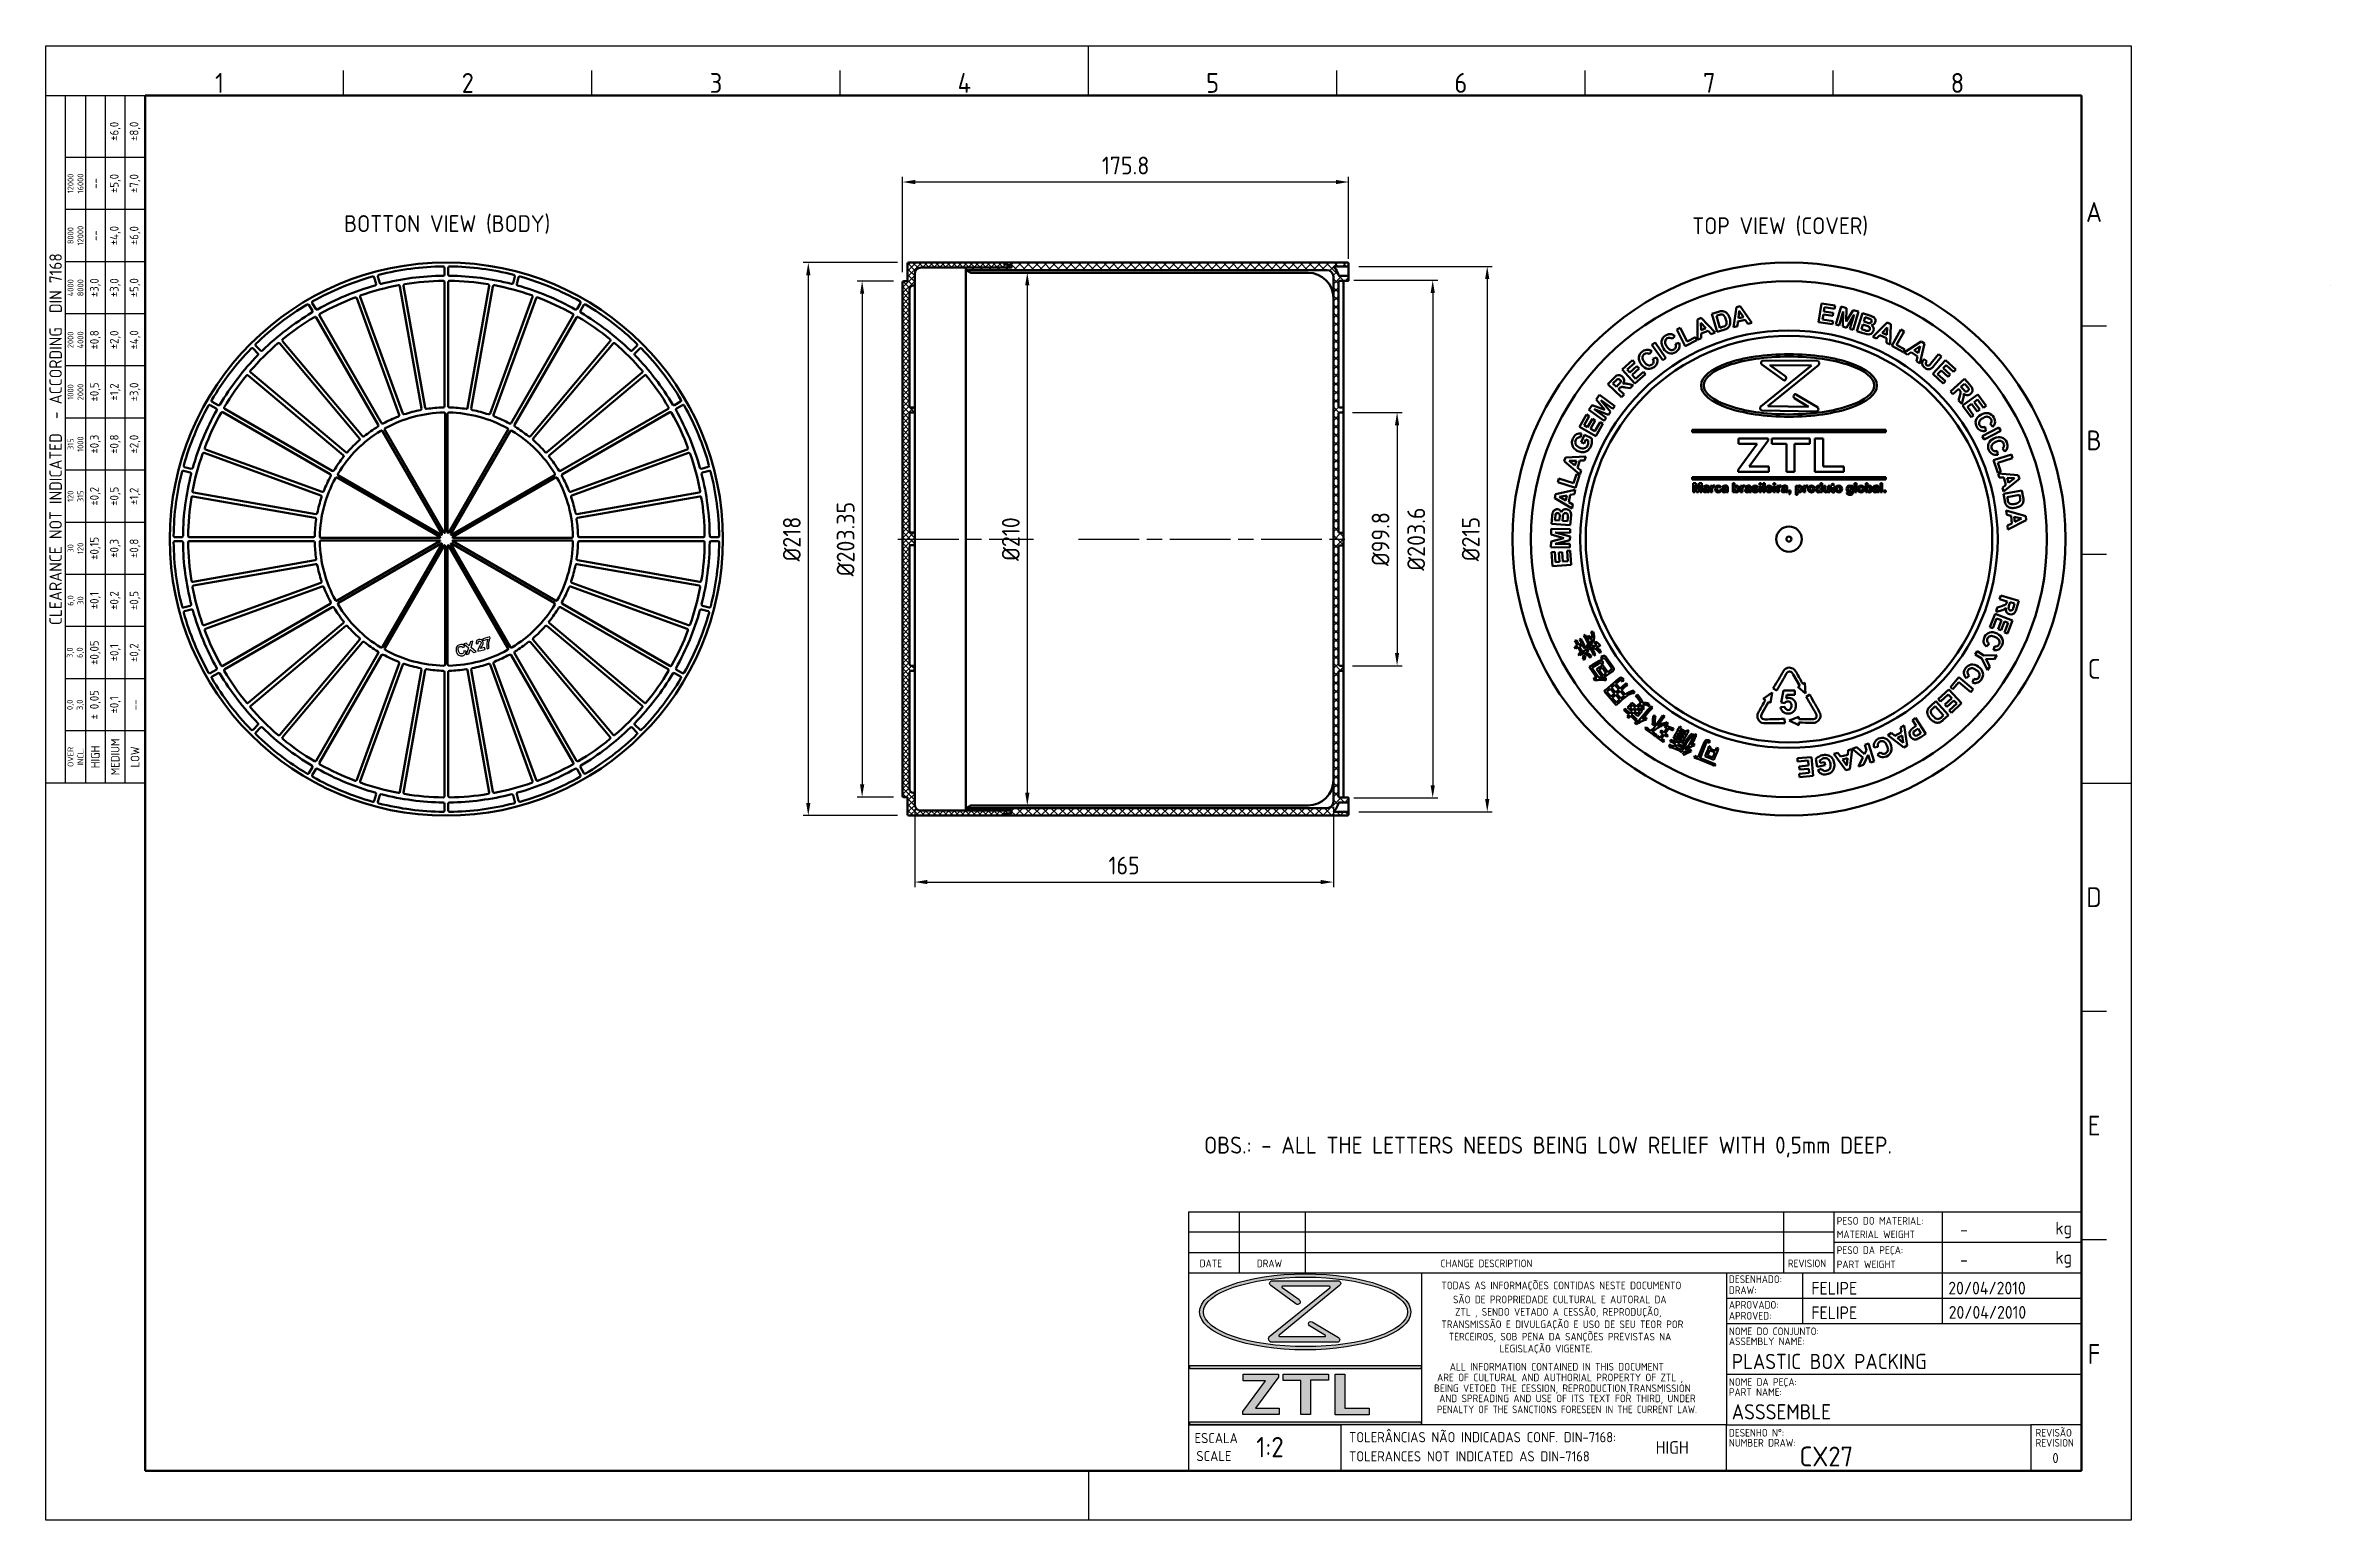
# Model space of a CAD drawing. Extents: x 0 to 900, y 0 to 581.
import ezdxf
from ezdxf.enums import TextEntityAlignment as Align

# ---------------------------------------------------------------- set-up
doc = ezdxf.new("R2010")
doc.units = 0
doc.header["$LTSCALE"] = 2
doc.linetypes.add('AM_ISO02W050', pattern=[7.5, 6, -1.5])
doc.linetypes.add('AM_ISO08W050', pattern=[18, 12, -1.5, 3, -1.5])
doc.layers.get('0').update_dxf_attribs({"linetype": 'CONTINUOUS'})
doc.layers.get('Defpoints').update_dxf_attribs({"linetype": 'CONTINUOUS'})
for name, color, linetype, lineweight in [('AM_0', 7, 'CONTINUOUS', 50), ('AM_3', 6, 'AM_ISO02W050', 25), ('AM_4', 3, 'CONTINUOUS', 25), ('AM_7', 4, 'AM_ISO08W050', 25), ('AM_8', 1, 'CONTINUOUS', 25), ('AM_BOR', 7, 'CONTINUOUS', 50)]:
    doc.layers.add(name, color=color, linetype=linetype, lineweight=lineweight)
doc.layers.add('Camada 1', color=7, linetype='CONTINUOUS')
doc.styles.add('ACISOTS', font='isocp.shx', dxfattribs={"height": 1})
doc.styles.get("Standard").update_dxf_attribs({"font": 'ISOCP.SHX'})
doc.dimstyles.new('AM_ISO', dxfattribs={"dimtxt": 3.5, "dimasz": 2.5, "dimexe": 1, "dimexo": 1, "dimgap": 1.5, "dimtad": 1, "dimdsep": 46, "dimtxsty": 'Standard', "dimcen": 0, "dimclrd": 256, "dimclre": 256, "dimclrt": 2, "dimadec": 0, "dimazin": 2, "dimtp": 0.1, "dimtm": 0.1, "dimtfac": 0.71, "dimtdec": 3, "dimtmove": 0, "dimatfit": 3, "dimfxl": 1, "dimlwd": -1, "dimlwe": -1, "dimarcsym": 0})

msp = doc.modelspace()

# ---------------------------------------------------------------- texts
at = {"layer": 'AM_0'}
for s, p in [('BOTTON VIEW (BODY)', (117.63, 507.747)), ('TOP VIEW (COVER)', (648.905, 506.915)), ('OBS.: - ALL THE LETTERS NEEDS BEING LOW RELIEF WITH 0,5mm DEEP.', (456.537, 144.547))]:
    msp.add_text(s, height=6.66667, dxfattribs=at).set_placement(p)

# ---------------------------------------------------------------- blocks, each defined once
blk = doc.blocks.new('A3 ZTL')
for p, q in [((19.57, 280.82), (19.57, 9.78)), ((401.17, 280.82), (19.57, 280.82)), ((401.17, 9.78), (401.17, 280.82)), ((19.57, 9.78), (401.17, 9.78))]:
    blk.add_line(p, q)
at = {"layer": 'AM_BOR', "color": 135, "lineweight": 25}
for p, q in [((0, 0), (0, 290.61)), ((0, 290.61), (410.96, 290.61)), ((205.48, 280.82), (205.48, 290.61)), ((410.96, 290.61), (410.96, 0)), ((58.71, 280.82), (58.71, 285.71)), ((107.63, 280.82), (107.63, 285.71)), ((156.56, 280.82), (156.56, 285.71)), ((254.4, 280.82), (254.4, 285.71)), ((303.33, 280.82), (303.33, 285.71)), ((352.25, 280.82), (352.25, 285.71)), ((3.91, 145.3), (3.91, 280.82)), ((7.83, 280.82), (7.83, 145.3)), ((11.74, 280.82), (11.74, 145.3)), ((15.66, 145.3), (15.66, 280.82)), ((19.57, 268.59), (3.91, 268.59)), ((19.57, 258.32), (3.91, 258.32)), ((19.57, 248.04), (3.91, 248.04)), ((19.57, 237.77), (3.91, 237.77)), ((406.07, 235.32), (401.17, 235.32)), ((19.57, 227.5), (3.91, 227.5)), ((19.57, 217.22), (3.91, 217.22)), ((19.57, 206.95), (3.91, 206.95)), ((19.57, 196.67), (3.91, 196.67)), ((406.07, 190.31), (401.17, 190.31)), ((19.57, 186.4), (3.91, 186.4)), ((19.57, 176.13), (3.91, 176.13)), ((19.57, 165.85), (3.91, 165.85)), ((19.57, 155.58), (3.91, 155.58)), ((401.17, 145.3), (410.96, 145.3)), ((406.07, 100.29), (401.17, 100.29)), ((406.07, 55.28), (401.17, 55.28)), ((205.48, 9.78), (205.48, 0)), ((410.96, 0), (0, 0))]:
    blk.add_line(p, q, dxfattribs=at)
blk.add_lwpolyline([(19.57, 145.3), (0, 145.3), (0, 280.82), (19.57, 280.82)], close=True, dxfattribs=at)
at = {"layer": 'AM_BOR', "color": 135, "lineweight": 25, "style": 'ACISOTS'}
for s, p in [('1', (34.25, 283.27)), ('2', (83.17, 283.27)), ('3', (132.09, 283.27)), ('4', (181.02, 283.27)), ('5', (229.94, 283.27)), ('6', (278.86, 283.27)), ('7', (327.79, 283.27)), ('8', (376.71, 283.27)), ('A', (403.62, 257.83)), ('B', (403.62, 212.82)), ('C', (403.62, 167.81)), ('D', (403.62, 122.8)), ('E', (403.62, 77.79)), ('F', (403.62, 32.78))]:
    blk.add_text(s, height=3.91, dxfattribs=at).set_placement(p, align=Align.MIDDLE)
at = {"layer": 'AM_BOR', "color": 135, "lineweight": 25, "attachment_point": 5, "rotation": 90}
for s, insert, char_height, width in [('±6,0', (13.7, 273.73), 1.712, 10.274), ('±8,0', (17.61, 273.73), 1.712, 10.274), ('12000\\P16000', (5.87, 263.45), 1.174, 10.274), ('--', (9.78, 263.45), 1.712, 10.274), ('±5,0', (13.7, 263.45), 1.712, 10.274), ('±7,0', (17.61, 263.45), 1.712, 10.274), ('8000\\P12000', (5.87, 253.18), 1.174, 10.274), ('--', (9.78, 253.18), 1.712, 10.274), ('±4,0', (13.7, 253.18), 1.712, 10.274), ('±6,0', (17.61, 253.18), 1.712, 10.274), ('{\\Fisocp.shx|c0;CLEARANCE NOT INDICATED  - ACCORDING  DIN 7168}', (1.96, 213.06), 2.4462, 135.5186), ('4000\\P8000', (5.87, 242.91), 1.174, 10.274), ('±3,0', (9.78, 242.91), 1.712, 10.274), ('±3,0', (13.7, 242.91), 1.712, 10.274), ('±5,0', (17.61, 242.91), 1.712, 10.274), ('±0,8', (9.78, 232.63), 1.712, 10.274), ('±2,0', (13.7, 232.63), 1.712, 10.274), ('±4,0', (17.61, 232.63), 1.712, 10.274), ('2000\\P4000', (5.87, 232.63), 1.174, 10.274), ('1000\\P2000', (5.87, 222.36), 1.174, 10.274), ('±0,5', (9.78, 222.36), 1.712, 10.274), ('±1,2', (13.7, 222.36), 1.712, 10.274), ('±3,0', (17.61, 222.36), 1.712, 10.274), ('315\\P1000', (5.87, 212.08), 1.174, 10.274), ('±0,3', (9.78, 212.08), 1.712, 10.274), ('±0,8', (13.7, 212.08), 1.712, 10.274), ('±2,0', (17.61, 212.08), 1.712, 10.274), ('120\\P315', (5.87, 201.81), 1.174, 10.274), ('±0,2', (9.78, 201.81), 1.712, 10.274), ('±0,5', (13.7, 201.81), 1.712, 10.274), ('±1,2', (17.61, 201.81), 1.712, 10.274), ('±0,15', (9.78, 191.54), 1.712, 10.274), ('30\\P120', (5.87, 191.54), 1.174, 10.274), ('±0,3', (13.7, 191.54), 1.712, 10.274), ('±0,8', (17.61, 191.54), 1.712, 10.274), ('6,0\\P30', (5.87, 181.26), 1.174, 10.274), ('±0,1', (9.78, 181.26), 1.712, 10.274), ('±0,2', (13.7, 181.26), 1.712, 10.274), ('±0,5', (17.61, 181.26), 1.712, 10.274), ('3,0\\P6,0', (5.87, 170.99), 1.174, 10.274), ('±0,05', (9.78, 170.99), 1.712, 10.274), ('±0,1', (13.7, 170.99), 1.712, 10.274), ('±0,2', (17.61, 170.99), 1.712, 10.274), ('± 0,05', (9.78, 160.71), 1.712, 10.274), ('\\pt4.69206;±0,1', (13.7, 160.71), 1.7123, 10.274), ('0,0\\P3,0', (5.87, 160.71), 1.174, 10.274), ('--', (17.61, 160.71), 1.712, 10.274), ('MEDIUM', (13.7, 150.44), 1.712, 10.274), ('{\\Fisocp.shx|c0;OVER\\PINCL.}', (5.87, 150.44), 1.1742, 10.274), ('HIGH', (9.78, 150.44), 1.712, 10.274), ('LOW', (17.61, 150.44), 1.712, 10.274)]:
    blk.add_mtext(s, dxfattribs=dict(at, insert=insert, char_height=char_height, width=width))
blk = doc.blocks.new('LEGENDAZTL-1')
at = {"layer": 'AM_8'}
h = blk.add_hatch(color=135, dxfattribs=at)
edge = h.paths.add_edge_path()
edge.add_ellipse((23.01, 31.29), major_axis=(20.82, 0), ratio=0.359907, start_angle=191.4592, end_angle=452.8175)
edge.add_ellipse((23.01, 31.29), major_axis=(20.82, 0), ratio=0.359907, start_angle=92.8175, end_angle=191.4592)
edge = h.paths.add_edge_path(flags=16)
edge.add_ellipse((23.07, 31.29), major_axis=(20.11, 0), ratio=0.340664, start_angle=93.067, end_angle=371.4592)
edge.add_ellipse((23.07, 31.29), major_axis=(20.11, 0), ratio=0.340664, start_angle=11.4592, end_angle=93.067)
h = blk.add_hatch(color=135, dxfattribs=at)
edge = h.paths.add_edge_path()
edge.add_line((27.86, 36.04), (16.14, 26.55))
edge.add_arc((16.46, 25.96), 0.662, 118.1409, 270)
edge.add_line((16.46, 25.3), (29.34, 25.3))
edge.add_arc((29.33, 25.79), 0.488, 271.9685, 418.9108)
edge.add_line((29.58, 26.21), (24.36, 29.35))
edge.add_arc((24.11, 28.95), 0.475, 58.6682, 238.8052)
edge.add_line((23.87, 28.54), (26.98, 26.65))
edge.add_arc((26.92, 26.56), 0.12, -90, 54.6545, ccw=False)
edge.add_line((26.92, 26.44), (17.93, 26.44))
edge.add_arc((17.96, 26.6), 0.167, 129.2364, 260.8226, ccw=False)
edge.add_line((17.86, 26.73), (29.79, 36.47))
edge.add_arc((29.47, 36.9), 0.529, 306.0702, 450)
edge.add_line((29.47, 37.43), (16.54, 37.43))
edge.add_arc((16.52, 36.92), 0.513, 87.7272, 233.7471)
edge.add_line((16.21, 36.5), (21.18, 32.86))
edge.add_arc((21.5, 33.28), 0.527, 232.4714, 414.7334)
edge.add_line((21.81, 33.71), (18.46, 36.07))
edge.add_arc((18.53, 36.2), 0.144, 90, 242.5235, ccw=False)
edge.add_line((18.53, 36.35), (27.78, 36.35))
edge.add_arc((27.75, 36.17), 0.176, -50.9964, 80.7655, ccw=False)
for points in [[(0.28, 20.1), (45.87, 20.1), (45.87, 20.7), (0.28, 20.7)], [(10.71, 11.65), (10.71, 11.05), (17.9, 11.05), (17.9, 12.32), (13.24, 12.32), (17.77, 18.44), (17.77, 19.04), (10.78, 19.04), (10.78, 17.71), (15.21, 17.71)], [(18.7, 17.78), (22.17, 17.78), (22.17, 11.05), (24.07, 11.05), (24.07, 17.84), (27.63, 17.84), (27.63, 19.04), (18.7, 19.04)], [(35.62, 11.02), (35.62, 12.32), (30.79, 12.32), (30.79, 19.04), (28.93, 19.04), (28.93, 11.02)], [(45.87, 9.6), (0.28, 9.6), (0.28, 9), (45.87, 9)]]:
    blk.add_hatch(color=135, dxfattribs=at).paths.add_polyline_path(points)
at = {"layer": 'AM_8', "color": 135}
for p, q in [((0, 51), (176, 51)), ((0, 51), (0, 0)), ((10, 51), (10, 39)), ((23, 51), (23, 39)), ((117.25, 51), (117.25, 39)), ((127.25, 39), (127.25, 51)), ((148.5, 51), (148.5, 45)), ((176, 0), (176, 51)), ((127.25, 47), (0, 47)), ((0, 43), (127.25, 43)), ((127.25, 45), (176, 45)), ((148.5, 45), (148.5, 39)), ((0, 39), (106, 39)), ((16.54, 37.43), (29.47, 37.43)), ((45.93, 39), (45.93, 9)), ((106, 39), (106, 20)), ((106, 39), (176, 39)), ((121, 39), (121, 29)), ((148.5, 39), (148.5, 29)), ((106, 34), (176, 34)), ((106, 29), (176, 29)), ((0.28, 20.1), (0.28, 20.7)), ((0.28, 20.7), (45.87, 20.7)), ((45.87, 20.1), (0.28, 20.1)), ((10.78, 17.71), (10.78, 19.04)), ((10.78, 19.04), (17.77, 19.04)), ((17.77, 18.44), (13.24, 12.32)), ((17.77, 19.04), (17.77, 18.44)), ((18.7, 17.78), (18.7, 19.04)), ((18.7, 19.04), (27.63, 19.04)), ((27.63, 19.04), (27.63, 17.84)), ((28.93, 11.02), (28.93, 19.04)), ((28.93, 19.04), (30.79, 19.04)), ((30.79, 19.04), (30.79, 12.32)), ((45.87, 20.7), (45.87, 20.1)), ((106, 20), (106, 9)), ((106, 19), (176, 19)), ((10.71, 11.65), (15.21, 17.71)), ((15.21, 17.71), (10.78, 17.71)), ((22.17, 17.78), (18.7, 17.78)), ((22.17, 11.05), (22.17, 17.78)), ((24.07, 17.84), (24.07, 11.05)), ((27.63, 17.84), (24.07, 17.84)), ((0.28, 9.6), (45.87, 9.6)), ((0.28, 9), (0.28, 9.6)), ((10.71, 11.05), (10.71, 11.65)), ((17.9, 11.05), (10.71, 11.05)), ((13.24, 12.32), (17.9, 12.32)), ((17.9, 12.32), (17.9, 11.05)), ((24.07, 11.05), (22.17, 11.05)), ((35.62, 11.02), (28.93, 11.02)), ((30.79, 12.32), (35.62, 12.32)), ((35.62, 12.32), (35.62, 11.02)), ((45.87, 9.6), (45.87, 9)), ((0, 9), (30, 9)), ((106, 9), (0, 9)), ((45.87, 9), (0.28, 9)), ((30, 9), (30, 0)), ((106, 0), (106, 9)), ((106, 9), (166, 9)), ((176, 9), (166, 9)), ((166, 9), (166, 0)), ((0, 0), (176, 0))]:
    blk.add_line(p, q, dxfattribs=at)
blk.add_lwpolyline([(16.54, 37.43), (29.47, 37.43, -0.726075), (29.79, 36.47), (17.86, 26.73, 0.646844), (17.93, 26.44), (26.92, 26.44, 0.730915), (26.98, 26.65), (23.87, 28.54, -1.001197), (24.36, 29.35), (29.58, 26.21, -0.746343), (29.34, 25.3), (16.46, 25.3, -0.780296), (16.14, 26.55), (27.86, 36.04, 0.647932), (27.78, 36.35), (18.53, 36.35, 0.78497), (18.46, 36.07), (21.81, 33.71, -1.019937), (21.18, 32.86), (16.21, 36.5, -0.740095), (16.54, 37.43, -0.257794)], format="xyb", dxfattribs=at)
for centre, major_axis, ratio in [((23.01, 31.29), (-20.82, 0), 0.359907), ((23.07, 31.29), (-20.11, 0), 0.340664)]:
    blk.add_ellipse(centre, major_axis=major_axis, ratio=ratio, dxfattribs=at)
for s, height, p in [('PESO DO MATERIAL:', 1.5, (127.75, 48.48)), ('MATERIAL WEIGHT', 1.5, (127.75, 45.82)), ('kg', 2.5, (170.83, 46.56)), ('DATE', 1.5, (2.22, 40.09)), ('DRAW', 1.5, (13.48, 40.09)), ('CHANGE DESCRIPTION', 1.5, (49.68, 40.09)), ('REVISION', 1.5, (118.12, 40.09)), ('PESO DA PEÇA:', 1.5, (127.75, 42.71)), ('PART WEIGHT', 1.5, (127.75, 39.91)), ('kg', 2.5, (170.83, 40.79)), ('TODAS AS INFORMAÇÕES CONTIDAS NESTE DOCUMENTO', 1.5, (49.85, 35.75)), ('DESENHADO:', 1.5, (106.5, 36.98)), ('DRAW:', 1.5, (106.5, 34.82)), ('SÃO DE PROPRIEDADE CULTURAL E AUTORAL DA', 1.5, (52.14, 32.98)), ('ZTL , SENDO VETADO A CESSÃO, REPRODUÇÃO,', 1.5, (52.53, 30.54)), ('APROVADO:', 1.5, (106.5, 31.93)), ('TRANSMISSÃO E DIVULGAÇÃO E USO DE SEU TEOR POR', 1.5, (49.85, 28.1)), ('TERCEIROS, SOB PENA DA SANÇÕES PREVISTAS NA', 1.5, (51.3, 25.66)), ('APROVED:', 1.5, (106.5, 29.77)), ('NOME DO CONJUNTO:', 1.5, (106.5, 26.72)), ('LEGISLAÇÃO VIGENTE.', 1.5, (61.33, 23.31)), ('ASSEMBLY NAME:', 1.5, (106.5, 24.74)), ('ARE OF CULTURAL AND AUTHORIAL PROPERTY OF ZTL ,', 1.5, (49, 17.62)), ('ALL INFORMATION CONTAINED IN THIS DOCUMENT', 1.5, (51.5, 19.72)), ('NOME DA PEÇA:', 1.5, (106.5, 16.72)), ('BEING VETOED THE CESSION, REPRODUCTION,TRANSMISSION', 1.5, (48.41, 15.49)), ('AND SPREADING AND USE OF ITS TEXT FOR THIRD, UNDER', 1.5, (49.42, 13.49)), ('PART NAME:', 1.5, (106.5, 14.74)), ('ESCALA', 2, (1.21, 5.42)), ('TOLERÂNCIAS NÃO INDICADAS CONF. DIN-7168:', 2, (31.66, 5.6)), ('DESENHO N%%d:', 1.5, (106.5, 6.72)), ('NUMBER DRAW:', 1.5, (106.5, 4.74)), ('REVISÃO', 1.5, (166.93, 6.72)), ('REVISION', 1.5, (166.93, 4.74)), ('SCALE', 2, (1.57, 1.88)), ('TOLERANCES NOT INDICATED AS DIN-7168', 2, (31.66, 1.83))]:
    blk.add_text(s, height=height, dxfattribs=at).set_placement(p)
at = {"layer": 'AM_8', "color": 135, "width": 0.95}
blk.add_text('PENALTY OF THE SANCTIONS FORESEEN IN THE CURRENT LAW.', height=1.5, dxfattribs=at).set_placement((48.99, 11.32))
at = {"layer": 'AM_8', "color": 135}
for tag, p in [('PESO1', (152.06, 47.53)), ('PESO', (152.06, 41.58))]:
    blk.add_attdef(tag, text='', height=2.5, dxfattribs=at).set_placement(p, align=Align.MIDDLE_LEFT)
for tag, p, height in [('DESN.', (122.75, 34.7), 2.5), ('DATADES', (149.73, 34.73), 2.5), ('APROV', (122.75, 29.87), 2.5), ('DATAAPROV', (149.81, 29.95), 2.5), ('CONJUNTO', (107.07, 20.02), 3), ('PEÇA', (107.07, 10.1), 3), ('NºDESENHO', (120.41, 0.84), 3.91)]:
    blk.add_attdef(tag, p, '', height=height, dxfattribs=at)
at = {"layer": 'AM_8', "color": 135, "style": 'ACISOTS'}
for tag, p, height in [('GEN-TITLE-SCA{12.7}', (13.36, 2.64), 4), ('GEN-TITLE-DWG{30.6}', (92.5, -2.65), 2)]:
    blk.add_attdef(tag, p, '', height=height, dxfattribs=at)
at = {"layer": 'AM_8', "color": 135}
for tag, height, p in [('TOL.N.IND', 2.5, (95.33, 4.56)), ('REV.', 1.96, (170.86, 2.49))]:
    blk.add_attdef(tag, text='', height=height, dxfattribs=at).set_placement(p, align=Align.MIDDLE_CENTER)
blk = doc.blocks.new('A$C0FCF02A0')
at = {"layer": 'Camada 1', "color": 7}
for points, knots in [([(0.77, 0.44), (0.77, 0.44), (0.99, 0.37), (0.99, 0.37), (0.99, 0.37), (0.95, 0.24), (0.9, 0.15), (0.82, 0.09), (0.82, 0.09), (0.74, 0.03), (0.64, 0), (0.52, 0), (0.52, 0), (0.37, 0), (0.24, 0.05), (0.15, 0.15), (0.15, 0.15), (0.05, 0.26), (0, 0.4), (0, 0.58), (0, 0.58), (0, 0.77), (0.05, 0.91), (0.15, 1.02), (0.15, 1.02), (0.24, 1.12), (0.37, 1.17), (0.53, 1.17), (0.53, 1.17), (0.67, 1.17), (0.78, 1.13), (0.87, 1.05), (0.87, 1.05), (0.92, 1), (0.96, 0.93), (0.98, 0.84), (0.98, 0.84), (0.98, 0.84), (0.76, 0.79), (0.76, 0.79), (0.76, 0.79), (0.74, 0.85), (0.72, 0.89), (0.67, 0.93), (0.67, 0.93), (0.63, 0.96), (0.58, 0.98), (0.52, 0.98), (0.52, 0.98), (0.43, 0.98), (0.37, 0.95), (0.31, 0.89), (0.31, 0.89), (0.26, 0.83), (0.24, 0.73), (0.24, 0.59), (0.24, 0.59), (0.24, 0.45), (0.26, 0.35), (0.31, 0.29), (0.31, 0.29), (0.36, 0.23), (0.43, 0.2), (0.51, 0.2), (0.51, 0.2), (0.58, 0.2), (0.63, 0.21), (0.67, 0.25), (0.67, 0.25), (0.72, 0.29), (0.75, 0.35), (0.77, 0.44)], [0, 0, 0, 0, 0.055556, 0.055556, 0.055556, 0.055556, 0.111111, 0.111111, 0.111111, 0.111111, 0.166667, 0.166667, 0.166667, 0.166667, 0.222222, 0.222222, 0.222222, 0.222222, 0.277778, 0.277778, 0.277778, 0.277778, 0.333333, 0.333333, 0.333333, 0.333333, 0.388889, 0.388889, 0.388889, 0.388889, 0.444444, 0.444444, 0.444444, 0.444444, 0.5, 0.5, 0.5, 0.5, 0.555556, 0.555556, 0.555556, 0.555556, 0.611111, 0.611111, 0.611111, 0.611111, 0.666667, 0.666667, 0.666667, 0.666667, 0.722222, 0.722222, 0.722222, 0.722222, 0.777778, 0.777778, 0.777778, 0.777778, 0.833333, 0.833333, 0.833333, 0.833333, 0.888889, 0.888889, 0.888889, 0.888889, 0.944444, 0.944444, 0.944444, 0.944444, 1, 1, 1, 1]), ([(0.91, 0.02), (0.91, 0.02), (1.3, 0.61), (1.3, 0.61), (1.3, 0.61), (1.3, 0.61), (0.95, 1.15), (0.95, 1.15), (0.95, 1.15), (0.95, 1.15), (1.21, 1.15), (1.21, 1.15), (1.21, 1.15), (1.21, 1.15), (1.44, 0.79), (1.44, 0.79), (1.44, 0.79), (1.44, 0.79), (1.67, 1.15), (1.67, 1.15), (1.67, 1.15), (1.67, 1.15), (1.93, 1.15), (1.93, 1.15), (1.93, 1.15), (1.93, 1.15), (1.58, 0.6), (1.58, 0.6), (1.58, 0.6), (1.58, 0.6), (1.97, 0.02), (1.97, 0.02), (1.97, 0.02), (1.97, 0.02), (1.69, 0.02), (1.69, 0.02), (1.69, 0.02), (1.69, 0.02), (1.44, 0.41), (1.44, 0.41), (1.44, 0.41), (1.44, 0.41), (1.19, 0.02), (1.19, 0.02), (1.19, 0.02), (1.19, 0.02), (0.91, 0.02), (0.91, 0.02)], [0, 0, 0, 0, 0.083333, 0.083333, 0.083333, 0.083333, 0.166667, 0.166667, 0.166667, 0.166667, 0.25, 0.25, 0.25, 0.25, 0.333333, 0.333333, 0.333333, 0.333333, 0.416667, 0.416667, 0.416667, 0.416667, 0.5, 0.5, 0.5, 0.5, 0.583333, 0.583333, 0.583333, 0.583333, 0.666667, 0.666667, 0.666667, 0.666667, 0.75, 0.75, 0.75, 0.75, 0.833333, 0.833333, 0.833333, 0.833333, 0.916667, 0.916667, 0.916667, 0.916667, 1, 1, 1, 1]), ([(2.91, 0.22), (2.91, 0.22), (2.91, 0.02), (2.91, 0.02), (2.91, 0.02), (2.91, 0.02), (2.15, 0.02), (2.15, 0.02), (2.15, 0.02), (2.16, 0.1), (2.18, 0.17), (2.23, 0.24), (2.23, 0.24), (2.27, 0.3), (2.35, 0.4), (2.47, 0.51), (2.47, 0.51), (2.57, 0.6), (2.63, 0.66), (2.65, 0.69), (2.65, 0.69), (2.68, 0.74), (2.7, 0.78), (2.7, 0.83), (2.7, 0.83), (2.7, 0.88), (2.68, 0.91), (2.66, 0.94), (2.66, 0.94), (2.63, 0.97), (2.59, 0.98), (2.55, 0.98), (2.55, 0.98), (2.5, 0.98), (2.47, 0.96), (2.44, 0.94), (2.44, 0.94), (2.41, 0.91), (2.4, 0.86), (2.39, 0.8), (2.39, 0.8), (2.39, 0.8), (2.18, 0.82), (2.18, 0.82), (2.18, 0.82), (2.19, 0.94), (2.23, 1.03), (2.3, 1.08), (2.3, 1.08), (2.37, 1.13), (2.45, 1.16), (2.55, 1.16), (2.55, 1.16), (2.67, 1.16), (2.75, 1.13), (2.82, 1.07), (2.82, 1.07), (2.88, 1.01), (2.91, 0.93), (2.91, 0.84), (2.91, 0.84), (2.91, 0.79), (2.9, 0.74), (2.89, 0.7), (2.89, 0.7), (2.87, 0.65), (2.84, 0.6), (2.8, 0.55), (2.8, 0.55), (2.77, 0.52), (2.72, 0.47), (2.66, 0.41), (2.66, 0.41), (2.59, 0.34), (2.54, 0.3), (2.53, 0.28), (2.53, 0.28), (2.51, 0.26), (2.49, 0.24), (2.48, 0.22), (2.48, 0.22), (2.48, 0.22), (2.91, 0.22), (2.91, 0.22)], [0, 0, 0, 0, 0.047619, 0.047619, 0.047619, 0.047619, 0.095238, 0.095238, 0.095238, 0.095238, 0.142857, 0.142857, 0.142857, 0.142857, 0.190476, 0.190476, 0.190476, 0.190476, 0.238095, 0.238095, 0.238095, 0.238095, 0.285714, 0.285714, 0.285714, 0.285714, 0.333333, 0.333333, 0.333333, 0.333333, 0.380952, 0.380952, 0.380952, 0.380952, 0.428571, 0.428571, 0.428571, 0.428571, 0.47619, 0.47619, 0.47619, 0.47619, 0.52381, 0.52381, 0.52381, 0.52381, 0.571429, 0.571429, 0.571429, 0.571429, 0.619048, 0.619048, 0.619048, 0.619048, 0.666667, 0.666667, 0.666667, 0.666667, 0.714286, 0.714286, 0.714286, 0.714286, 0.761905, 0.761905, 0.761905, 0.761905, 0.809524, 0.809524, 0.809524, 0.809524, 0.857143, 0.857143, 0.857143, 0.857143, 0.904762, 0.904762, 0.904762, 0.904762, 0.952381, 0.952381, 0.952381, 0.952381, 1, 1, 1, 1]), ([(2.97, 0.94), (2.97, 0.94), (2.97, 1.14), (2.97, 1.14), (2.97, 1.14), (2.97, 1.14), (3.71, 1.14), (3.71, 1.14), (3.71, 1.14), (3.71, 1.14), (3.71, 0.98), (3.71, 0.98), (3.71, 0.98), (3.65, 0.92), (3.59, 0.83), (3.53, 0.72), (3.53, 0.72), (3.46, 0.61), (3.42, 0.49), (3.38, 0.36), (3.38, 0.36), (3.35, 0.23), (3.33, 0.12), (3.33, 0.02), (3.33, 0.02), (3.33, 0.02), (3.12, 0.02), (3.12, 0.02), (3.12, 0.02), (3.13, 0.18), (3.16, 0.34), (3.22, 0.5), (3.22, 0.5), (3.28, 0.66), (3.36, 0.81), (3.47, 0.94), (3.47, 0.94), (3.47, 0.94), (2.97, 0.94), (2.97, 0.94)], [0, 0, 0, 0, 0.1, 0.1, 0.1, 0.1, 0.2, 0.2, 0.2, 0.2, 0.3, 0.3, 0.3, 0.3, 0.4, 0.4, 0.4, 0.4, 0.5, 0.5, 0.5, 0.5, 0.6, 0.6, 0.6, 0.6, 0.7, 0.7, 0.7, 0.7, 0.8, 0.8, 0.8, 0.8, 0.9, 0.9, 0.9, 0.9, 1, 1, 1, 1])]:
    blk.add_open_spline(points, degree=3, knots=knots, dxfattribs=at)
blk = doc.blocks.new('*D29')
at = {"layer": 'AM_4'}
for p, q in [((342.48, 280.24), (342.48, 249.57)), ((507.48, 281.24), (507.48, 249.57)), ((347.48, 251.57), (502.48, 251.57))]:
    blk.add_line(p, q, dxfattribs=at)
for points in [[(347.48, 252.4), (347.48, 250.74), (342.48, 251.57)], [(502.48, 252.4), (502.48, 250.74), (507.48, 251.57)]]:
    blk.add_solid(points, dxfattribs=at)
at = {"layer": 'Defpoints', "color": 0}
for p in [(342.48, 282.24), (507.48, 283.24), (507.48, 251.57)]:
    blk.add_point(p, dxfattribs=at)
at = {"layer": 'AM_4', "color": 3, "insert": (424.98, 258.07), "char_height": 7, "attachment_point": 5}
blk.add_mtext('165', dxfattribs=at)
blk = doc.blocks.new('*D30')
at = {"layer": 'AM_4'}
for p, q in [((337.68, 491.91), (337.68, 529.48)), ((508.48, 527.48), (342.68, 527.48)), ((513.48, 497.24), (513.48, 529.48))]:
    blk.add_line(p, q, dxfattribs=at)
for points in [[(342.68, 528.31), (342.68, 526.64), (337.68, 527.48)], [(508.48, 528.31), (508.48, 526.64), (513.48, 527.48)]]:
    blk.add_solid(points, dxfattribs=at)
at = {"layer": 'Defpoints', "color": 0}
for p in [(337.68, 527.48), (513.48, 495.24), (337.68, 489.91)]:
    blk.add_point(p, dxfattribs=at)
at = {"layer": 'AM_4', "color": 3, "insert": (425.58, 533.98), "char_height": 7, "attachment_point": 5}
blk.add_mtext('175.8', dxfattribs=at)
blk = doc.blocks.new('*D31')
at = {"layer": 'AM_4'}
for p, q in [((366.6, 491.74), (388.84, 491.74)), ((386.84, 486.74), (386.84, 286.74)), ((366.6, 281.74), (388.84, 281.74))]:
    blk.add_line(p, q, dxfattribs=at)
for points in [[(386.01, 486.74), (387.68, 486.74), (386.84, 491.74)], [(386.01, 286.74), (387.68, 286.74), (386.84, 281.74)]]:
    blk.add_solid(points, dxfattribs=at)
at = {"layer": 'Defpoints', "color": 0}
for p in [(364.6, 491.74), (364.6, 281.74), (386.84, 281.74)]:
    blk.add_point(p, dxfattribs=at)
at = {"layer": 'AM_4', "color": 3, "insert": (380.34, 386.74), "char_height": 7, "attachment_point": 5, "rotation": 90}
blk.add_mtext('%%C210', dxfattribs=at)
blk = doc.blocks.new('*D32')
at = {"layer": 'AM_4'}
for p, q in [((334.18, 488.41), (319.75, 488.41)), ((321.75, 483.41), (321.75, 290.06)), ((334.18, 285.06), (319.75, 285.06))]:
    blk.add_line(p, q, dxfattribs=at)
for points in [[(320.92, 483.41), (322.59, 483.41), (321.75, 488.41)], [(320.92, 290.06), (322.59, 290.06), (321.75, 285.06)]]:
    blk.add_solid(points, dxfattribs=at)
at = {"layer": 'Defpoints', "color": 0}
for p in [(336.18, 488.41), (321.75, 285.06), (336.18, 285.06)]:
    blk.add_point(p, dxfattribs=at)
at = {"layer": 'AM_4', "color": 3, "insert": (315.25, 386.74), "char_height": 7, "attachment_point": 5, "rotation": 90}
blk.add_mtext('%%C203.35', dxfattribs=at)
blk = doc.blocks.new('*D33')
at = {"layer": 'AM_4'}
for p, q in [((335.68, 495.74), (298.54, 495.74)), ((300.54, 490.74), (300.54, 282.74)), ((335.68, 277.74), (298.54, 277.74))]:
    blk.add_line(p, q, dxfattribs=at)
for points in [[(299.71, 490.74), (301.37, 490.74), (300.54, 495.74)], [(299.71, 282.74), (301.37, 282.74), (300.54, 277.74)]]:
    blk.add_solid(points, dxfattribs=at)
at = {"layer": 'Defpoints', "color": 0}
for p in [(337.68, 495.74), (300.54, 277.74), (337.68, 277.74)]:
    blk.add_point(p, dxfattribs=at)
at = {"layer": 'AM_4', "color": 3, "insert": (294.04, 386.74), "char_height": 7, "attachment_point": 5, "rotation": 90}
blk.add_mtext('%%C218', dxfattribs=at)
blk = doc.blocks.new('*D34')
at = {"layer": 'AM_4'}
for p, q in [((514.98, 436.64), (534.57, 436.64)), ((532.57, 431.64), (532.57, 341.84)), ((514.98, 336.84), (534.57, 336.84))]:
    blk.add_line(p, q, dxfattribs=at)
for points in [[(531.74, 431.64), (533.4, 431.64), (532.57, 436.64)], [(531.74, 341.84), (533.4, 341.84), (532.57, 336.84)]]:
    blk.add_solid(points, dxfattribs=at)
at = {"layer": 'Defpoints', "color": 0}
for p in [(512.98, 436.64), (512.98, 336.84), (532.57, 336.84)]:
    blk.add_point(p, dxfattribs=at)
at = {"layer": 'AM_4', "color": 3, "insert": (526.07, 386.74), "char_height": 7, "attachment_point": 5, "rotation": 90}
blk.add_mtext('%%C99.8', dxfattribs=at)
blk = doc.blocks.new('*D35')
at = {"layer": 'AM_4'}
for p, q in [((515.48, 488.74), (548.62, 488.74)), ((546.62, 483.74), (546.62, 289.74)), ((515.48, 284.74), (548.62, 284.74))]:
    blk.add_line(p, q, dxfattribs=at)
for points in [[(545.79, 483.74), (547.46, 483.74), (546.62, 488.74)], [(545.79, 289.74), (547.46, 289.74), (546.62, 284.74)]]:
    blk.add_solid(points, dxfattribs=at)
at = {"layer": 'Defpoints', "color": 0}
for p in [(513.48, 488.74), (513.48, 284.74), (546.62, 284.74)]:
    blk.add_point(p, dxfattribs=at)
at = {"layer": 'AM_4', "color": 3, "insert": (540.12, 386.74), "char_height": 7, "attachment_point": 5, "rotation": 90}
blk.add_mtext('%%C203.6', dxfattribs=at)
blk = doc.blocks.new('*D36')
at = {"layer": 'AM_4'}
for p, q in [((517.48, 494.24), (570.11, 494.24)), ((568.11, 489.24), (568.11, 284.24)), ((517.48, 279.24), (570.11, 279.24))]:
    blk.add_line(p, q, dxfattribs=at)
for points in [[(567.28, 489.24), (568.95, 489.24), (568.11, 494.24)], [(567.28, 284.24), (568.95, 284.24), (568.11, 279.24)]]:
    blk.add_solid(points, dxfattribs=at)
at = {"layer": 'Defpoints', "color": 0}
for p in [(515.48, 494.24), (515.48, 279.24), (568.11, 279.24)]:
    blk.add_point(p, dxfattribs=at)
at = {"layer": 'AM_4', "color": 3, "insert": (561.61, 386.74), "char_height": 7, "attachment_point": 5, "rotation": 90}
blk.add_mtext('%%C215', dxfattribs=at)

# ---------------------------------------------------------------- dimensions: what is measured, and where the dimension line sits
at = {"layer": 'AM_4'}
for base, p1, p2, picture, middle in [((337.681, 527.476), (513.481, 495.239), (337.681, 489.914), '*D30', (425.581, 533.976)), ((507.481, 251.571), (342.481, 282.239), (507.481, 283.239), '*D29', (424.981, 258.071))]:
    dim = msp.add_linear_dim(base=base, p1=p1, p2=p2, dimstyle='AM_ISO', override={"dimscale": 2, "dimclrt": 3, "dimadec": 2, "dimtp": 0, "dimtm": 0.12, "dimtdec": 2}, dxfattribs=at)
    dim.commit()
    dim.dimension.update_dxf_attribs({"geometry": picture, "text_midpoint": middle})
for base, p1, p2, text, picture, middle in [((300.538, 277.739), (337.681, 495.739), (337.681, 277.739), '%%C218', '*D33', (294.038, 386.739)), ((321.753, 285.064), (336.181, 488.414), (336.181, 285.064), '%%C203.35', '*D32', (315.252, 386.739)), ((386.842, 281.739), (364.596, 491.739), (364.596, 281.739), '%%C210', '*D31', (380.341, 386.739)), ((546.622, 284.739), (513.481, 488.739), (513.481, 284.739), '%%C203.6', '*D35', (540.121, 386.739)), ((568.114, 279.239), (515.481, 494.239), (515.481, 279.239), '%%C215', '*D36', (561.613, 386.739)), ((532.57, 336.839), (512.981, 436.639), (512.981, 336.839), '%%C99.8', '*D34', (526.07, 386.739))]:
    dim = msp.add_linear_dim(base=base, p1=p1, p2=p2, angle=90, text=text, dimstyle='AM_ISO', override={"dimscale": 2, "dimclrt": 3, "dimadec": 2, "dimtp": 0, "dimtm": 0.12, "dimtdec": 2}, dxfattribs=at)
    dim.commit()
    dim.dimension.update_dxf_attribs({"geometry": picture, "text_midpoint": middle})

# ---------------------------------------------------------------- hatches: boundary and pattern name
at = {"layer": 'AM_3'}
h = msp.add_hatch(dxfattribs=at)
h.set_pattern_fill('ANSI31', color=256, scale=15, style=0)
h.paths.add_polyline_path([(78.278, 102.972), (76.724, 102.972), (76.724, 95.972), (83.474, 95.972), (83.474, 99.972, -0.2679492)])
h.paths.add_polyline_path([(83.474, 63.972), (76.724, 63.972), (76.724, 56.972), (78.278, 56.972, -0.2679492), (83.474, 59.972)])
h = msp.add_hatch(dxfattribs=at)
h.set_pattern_fill('ANSI31', color=256, scale=15, style=0)
h.paths.add_polyline_path([(86.474, 95.972), (90.224, 99.722), (90.224, 102.972), (88.671, 102.972, -0.2679492), (83.474, 99.972), (83.474, 95.972)])
h.paths.add_polyline_path([(90.224, 56.972), (90.224, 60.222), (86.474, 63.972), (83.474, 63.972), (83.474, 59.972, -0.2679492), (88.671, 56.972)])
at = {"layer": 'AM_8'}
h = msp.add_hatch(dxfattribs=at)
h.set_pattern_fill('NET', color=256, scale=0.5, angle=135, style=0)
edge = h.paths.add_edge_path()
edge.add_arc((340.981, 436.139), 0.5, 90, 180, ccw=False)
edge.add_line((340.981, 436.639), (341.981, 436.639))
edge.add_arc((341.981, 437.139), 0.5, 270, 360)
edge.add_line((342.481, 437.139), (342.481, 438.139))
edge.add_arc((341.981, 438.139), 0.5, 0, 90)
edge.add_line((341.981, 438.639), (340.981, 438.639))
edge.add_arc((340.981, 439.139), 0.5, 180, 270, ccw=False)
edge.add_line((340.481, 439.139), (340.481, 485.239))
edge.add_arc((341.981, 485.239), 1.5, 90, 180, ccw=False)
edge.add_arc((341.981, 487.239), 0.5, 270, 360)
edge.add_line((342.481, 487.239), (342.481, 491.239))
edge.add_arc((344.981, 491.239), 2.5, 90, 180, ccw=False)
edge.add_line((344.981, 493.739), (380.481, 493.739))
edge.add_arc((380.481, 493.939), 0.2, 270, 360)
edge.add_line((380.681, 493.939), (380.681, 494.558))
edge.add_arc((380.481, 494.558), 0.2, 0, 84.289407)
edge.add_line((380.501, 494.757), (377.861, 495.021))
edge.add_arc((377.881, 495.22), 0.2, 180, 264.289407, ccw=False)
edge.add_line((377.681, 495.22), (377.681, 495.739))
edge.add_line((377.681, 495.739), (340.181, 495.739))
edge.add_arc((340.181, 495.239), 0.5, 90, 180)
edge.add_line((339.681, 495.239), (339.681, 488.614))
edge.add_arc((339.481, 488.614), 0.2, -90, 0, ccw=False)
edge.add_line((339.481, 488.414), (338.181, 488.414))
edge.add_arc((338.181, 487.914), 0.5, 90, 180)
edge.add_line((337.681, 487.914), (337.681, 285.564))
edge.add_arc((338.181, 285.564), 0.5, 180, 270)
edge.add_line((338.181, 285.064), (339.481, 285.064))
edge.add_arc((339.481, 284.864), 0.2, 0, 90, ccw=False)
edge.add_line((339.681, 284.864), (339.681, 278.239))
edge.add_arc((340.181, 278.239), 0.5, 180, 270)
edge.add_line((340.181, 277.739), (377.681, 277.739))
edge.add_line((377.681, 277.739), (377.681, 278.258))
edge.add_arc((377.881, 278.258), 0.2, 95.710593, 180, ccw=False)
edge.add_line((377.861, 278.457), (380.501, 278.721))
edge.add_arc((380.481, 278.92), 0.2, 275.710593, 360)
edge.add_line((380.681, 278.92), (380.681, 279.539))
edge.add_arc((380.481, 279.539), 0.2, 0, 90)
edge.add_line((380.481, 279.739), (344.981, 279.739))
edge.add_arc((344.981, 282.239), 2.5, 180, 270, ccw=False)
edge.add_line((342.481, 282.239), (342.481, 286.239))
edge.add_arc((341.981, 286.239), 0.5, 0, 90)
edge.add_arc((341.981, 288.239), 1.5, 180, 270, ccw=False)
edge.add_line((340.481, 288.239), (340.481, 334.339))
edge.add_arc((340.981, 334.339), 0.5, 90, 180, ccw=False)
edge.add_line((340.981, 334.839), (341.981, 334.839))
edge.add_arc((341.981, 335.339), 0.5, 270, 360)
edge.add_line((342.481, 335.339), (342.481, 336.339))
edge.add_arc((341.981, 336.339), 0.5, 0, 90)
edge.add_line((341.981, 336.839), (340.981, 336.839))
edge.add_arc((340.981, 337.339), 0.5, 180, 270, ccw=False)
edge.add_line((340.481, 337.339), (340.481, 383.814))
edge.add_arc((340.981, 383.814), 0.5, 90, 180, ccw=False)
edge.add_line((340.981, 384.314), (341.981, 384.314))
edge.add_arc((341.981, 384.814), 0.5, 270, 360)
edge.add_line((342.481, 384.814), (342.481, 388.814))
edge.add_arc((341.981, 388.814), 0.5, 0, 90)
edge.add_line((341.981, 389.314), (340.981, 389.314))
edge.add_arc((340.981, 389.814), 0.5, 180, 270, ccw=False)
edge.add_line((340.481, 389.814), (340.481, 436.139))
h = msp.add_hatch(dxfattribs=at)
h.set_pattern_fill('NET', color=256, scale=0.75, angle=135, style=0)
h.paths.add_polyline_path([(362.931, 280.739, 0.4142136), (362.681, 280.489), (362.681, 280.088, 0.4125873), (362.93, 279.838), (380.681, 279.739), (380.681, 278.739), (377.861, 278.457, 0.3853136), (377.681, 278.258), (377.681, 277.739), (512.981, 277.739, 0.4142136), (513.481, 278.239), (513.481, 279.239), (507.897, 279.239, -0.7141911), (507.743, 279.686, 0.2011232), (509.451, 282.718, -0.3806177), (509.699, 282.939), (513.481, 282.939), (513.481, 284.739, 0.4142136), (513.281, 284.939), (509.981, 284.939, -0.4142136), (509.481, 285.439), (509.481, 334.339, -0.4142136), (509.981, 334.839), (510.981, 334.839, 0.4142136), (511.481, 335.339), (511.481, 336.339, 0.4142136), (510.981, 336.839), (509.981, 336.839, -0.4142136), (509.481, 337.339), (509.481, 383.739, -0.4142136), (509.981, 384.239), (510.981, 384.239, 0.4142136), (511.481, 384.739), (511.481, 388.739, 0.4142136), (510.981, 389.239), (509.981, 389.239, -0.4142136), (509.481, 389.739), (509.481, 436.139, -0.4142136), (509.981, 436.639), (510.981, 436.639, 0.4142136), (511.481, 437.139), (511.481, 438.139, 0.4142136), (510.981, 438.639), (509.981, 438.639, -0.4142136), (509.481, 439.139), (509.481, 488.039, -0.4142136), (509.981, 488.539), (513.281, 488.539, 0.4142136), (513.481, 488.739), (513.481, 490.539), (509.699, 490.539, -0.3806177), (509.451, 490.76, 0.2011232), (507.743, 493.792, -0.7141911), (507.897, 494.239), (513.481, 494.239), (513.481, 495.239, 0.4142136), (512.981, 495.739), (377.681, 495.739), (377.681, 495.22, 0.3853136), (377.861, 495.021), (380.681, 494.739), (380.681, 493.739), (362.93, 493.64, 0.4125873), (362.681, 493.39), (362.681, 492.989, 0.4142136), (362.931, 492.739), (504.981, 492.739, -0.4142136), (507.481, 490.239), (507.481, 283.239, -0.4142136), (504.981, 280.739)])

# ---------------------------------------------------------------- linework, layer by layer
at = {"layer": 'AM_0'}
for p, q in [((339.681, 488.614), (339.681, 495.239)), ((377.681, 495.739), (340.181, 495.739)), ((377.681, 495.739), (377.681, 495.22)), ((377.681, 495.22), (377.681, 495.739)), ((377.681, 495.739), (512.981, 495.739)), ((513.481, 494.239), (513.481, 495.239)), ((130.186, 487.286), (129.468, 489.889)), ((131.639, 487.672), (130.94, 490.28)), ((148.072, 438.198), (139.579, 486.362)), ((141.057, 486.623), (149.549, 438.459)), ((157.154, 491.035), (157.134, 493.735)), ((157.157, 439.124), (157.157, 488.031)), ((158.657, 491.032), (158.657, 493.732)), ((158.657, 488.031), (158.657, 439.124)), ((166.265, 438.459), (174.758, 486.623)), ((176.235, 486.362), (167.742, 438.198)), ((184.173, 487.676), (184.853, 490.289)), ((185.625, 487.284), (186.323, 489.892)), ((337.681, 487.914), (337.681, 285.564)), ((338.181, 488.414), (339.481, 488.414)), ((341.981, 486.739), (341.981, 486.739)), ((342.481, 487.239), (342.481, 491.239)), ((342.481, 286.239), (342.481, 487.239)), ((380.481, 493.739), (344.981, 493.739)), ((362.681, 493.39), (362.681, 492.989)), ((362.681, 492.989), (362.681, 280.489)), ((362.806, 492.773), (364.596, 491.739)), ((380.582, 493.739), (362.93, 493.64)), ((362.931, 492.739), (504.981, 492.739)), ((364.596, 491.739), (497.481, 491.739)), ((380.501, 494.757), (377.861, 495.021)), ((377.861, 495.021), (380.591, 494.748)), ((380.681, 494.649), (380.681, 493.839)), ((380.681, 494.558), (380.681, 493.939)), ((507.481, 283.239), (507.481, 490.239)), ((507.897, 494.239), (513.481, 494.239)), ((509.481, 439.139), (509.481, 488.039)), ((509.699, 490.539), (513.481, 490.539)), ((509.981, 488.539), (513.281, 488.539)), ((511.481, 488.339), (511.481, 438.139)), ((513.481, 494.239), (513.481, 490.539)), ((513.481, 490.539), (513.481, 488.739)), ((900.363, 486.739), (900.363, 486.739)), ((105.107, 476.685), (103.74, 479.014)), ((106.411, 477.434), (105.06, 479.772)), ((139.286, 435.708), (122.559, 481.666)), ((123.968, 482.179), (140.695, 436.221)), ((175.119, 436.221), (191.847, 482.179)), ((193.256, 481.666), (176.529, 435.708)), ((209.403, 477.439), (210.736, 479.787)), ((210.703, 476.684), (212.053, 479.022)), ((340.481, 439.139), (340.481, 485.239)), ((131.065, 431.731), (106.612, 474.086)), ((107.911, 474.836), (132.364, 432.481)), ((183.45, 432.481), (207.904, 474.836)), ((209.203, 474.086), (184.749, 431.731)), ((83.626, 459.955), (81.703, 461.85)), ((84.692, 461.015), (82.782, 462.925)), ((123.66, 426.386), (92.223, 463.851)), ((93.372, 464.816), (124.809, 427.35)), ((191.005, 427.35), (222.442, 464.816)), ((223.591, 463.851), (192.154, 426.386)), ((231.123, 461.02), (233.018, 462.943)), ((232.184, 459.955), (234.093, 461.864)), ((117.296, 419.837), (79.831, 451.274)), ((80.795, 452.423), (118.26, 420.986)), ((197.555, 420.986), (235.02, 452.423)), ((235.984, 451.274), (198.519, 419.837)), ((67.207, 438.234), (64.859, 439.568)), ((67.962, 439.535), (65.624, 440.885)), ((112.165, 412.282), (69.811, 436.736)), ((70.561, 438.035), (112.915, 413.581)), ((157.407, 389.351), (157.407, 436.129)), ((158.407, 436.129), (158.407, 389.351)), ((202.899, 413.581), (245.254, 438.035)), ((246.004, 436.736), (203.649, 412.282)), ((247.854, 439.54), (250.182, 440.907)), ((248.602, 438.236), (250.941, 439.586)), ((340.481, 389.814), (340.481, 436.139)), ((340.981, 438.639), (341.981, 438.639)), ((340.981, 436.639), (341.981, 436.639)), ((342.481, 438.139), (342.481, 437.139)), ((509.481, 389.739), (509.481, 436.139)), ((509.981, 438.639), (510.981, 438.639)), ((509.981, 436.639), (510.981, 436.639)), ((511.481, 438.139), (511.481, 437.139)), ((511.481, 437.139), (511.481, 388.739)), ((156.168, 388.751), (132.779, 429.262)), ((133.645, 429.762), (157.034, 389.251)), ((158.781, 389.251), (182.169, 429.762)), ((183.035, 429.262), (159.647, 388.751)), ((57.363, 414.456), (54.754, 415.155)), ((108.425, 403.951), (62.467, 420.678)), ((62.98, 422.088), (108.938, 405.361)), ((206.877, 405.361), (252.834, 422.088)), ((253.347, 420.678), (207.39, 403.951)), ((258.455, 414.461), (261.057, 415.178)), ((56.97, 413.005), (54.357, 413.685)), ((155.395, 387.612), (114.884, 411.001)), ((115.384, 411.867), (155.895, 388.478)), ((159.92, 388.478), (200.43, 411.867)), ((200.93, 411.001), (160.42, 387.612)), ((258.84, 413.008), (261.448, 413.706)), ((106.188, 395.097), (58.024, 403.59)), ((58.284, 405.067), (106.448, 396.574)), ((209.366, 396.574), (257.53, 405.067)), ((257.791, 403.59), (209.627, 395.097)), ((53.615, 387.489), (50.915, 387.489)), ((56.615, 387.489), (105.522, 387.489)), ((108.517, 387.239), (155.295, 387.239)), ((160.52, 387.239), (207.297, 387.239)), ((210.292, 387.489), (259.2, 387.489)), ((262.203, 387.493), (264.903, 387.512)), ((340.981, 389.314), (341.981, 389.314)), ((342.481, 384.814), (342.481, 388.814)), ((509.981, 389.239), (510.981, 389.239)), ((511.481, 384.739), (511.481, 388.739)), ((53.611, 385.985), (50.911, 385.966)), ((105.522, 385.989), (56.615, 385.989)), ((58.024, 369.888), (106.188, 378.381)), ((155.295, 386.239), (108.517, 386.239)), ((114.884, 362.477), (155.395, 385.866)), ((155.895, 385), (115.384, 361.611)), ((132.779, 344.216), (156.168, 384.727)), ((157.034, 384.227), (133.645, 343.716)), ((157.407, 337.349), (157.407, 384.127)), ((158.407, 384.127), (158.407, 337.349)), ((182.169, 343.716), (158.781, 384.227)), ((159.647, 384.727), (183.035, 344.216)), ((200.43, 361.611), (159.92, 385)), ((160.42, 385.866), (200.93, 362.477)), ((207.297, 386.239), (160.52, 386.239)), ((209.627, 378.381), (257.791, 369.888)), ((259.2, 385.989), (210.292, 385.989)), ((262.2, 385.989), (264.9, 385.989)), ((340.481, 337.339), (340.481, 383.814)), ((340.981, 384.314), (341.981, 384.314)), ((509.481, 383.739), (509.481, 337.339)), ((509.981, 384.239), (510.981, 384.239)), ((511.481, 336.339), (511.481, 384.739)), ((106.448, 376.904), (58.284, 368.411)), ((62.467, 352.8), (108.425, 369.527)), ((207.39, 369.527), (253.347, 352.8)), ((257.53, 368.411), (209.366, 376.904)), ((56.974, 360.471), (54.366, 359.772)), ((108.938, 368.118), (62.98, 351.39)), ((69.811, 336.742), (112.165, 361.196)), ((203.649, 361.196), (246.004, 336.742)), ((252.834, 351.39), (206.877, 368.118)), ((258.845, 360.473), (261.458, 359.793)), ((57.36, 359.017), (54.757, 358.3)), ((112.915, 359.897), (70.561, 335.443)), ((79.831, 322.204), (117.296, 353.641)), ((118.26, 352.492), (80.795, 321.055)), ((235.02, 321.055), (197.555, 352.492)), ((198.519, 353.641), (235.984, 322.204)), ((245.254, 335.443), (202.899, 359.897)), ((258.452, 359.022), (261.06, 358.323)), ((92.223, 309.627), (123.66, 347.092)), ((124.809, 346.128), (93.372, 308.663)), ((222.442, 308.663), (191.005, 346.128)), ((192.154, 347.092), (223.591, 309.627)), ((67.212, 335.242), (64.874, 333.892)), ((67.961, 333.938), (65.633, 332.572)), ((106.612, 299.392), (131.065, 341.747)), ((132.364, 340.997), (107.911, 298.642)), ((122.559, 291.812), (139.286, 337.77)), ((140.695, 337.257), (123.968, 291.299)), ((139.579, 287.116), (148.072, 335.28)), ((149.549, 335.02), (141.057, 286.855)), ((157.157, 285.447), (157.157, 334.354)), ((158.657, 334.354), (158.657, 285.447)), ((174.758, 286.855), (166.265, 335.02)), ((167.742, 335.28), (176.235, 287.116)), ((191.847, 291.299), (175.119, 337.257)), ((176.529, 337.77), (193.256, 291.812)), ((207.904, 298.642), (183.45, 340.997)), ((184.749, 341.747), (209.203, 299.392)), ((247.852, 333.943), (250.191, 332.593)), ((248.607, 335.244), (250.955, 333.911)), ((340.481, 288.239), (340.481, 334.339)), ((340.981, 336.839), (341.981, 336.839)), ((340.981, 334.839), (341.981, 334.839)), ((342.481, 335.339), (342.481, 336.339)), ((509.481, 334.339), (509.481, 285.439)), ((509.981, 336.839), (510.981, 336.839)), ((509.981, 334.839), (510.981, 334.839)), ((511.481, 335.339), (511.481, 336.339)), ((511.481, 285.139), (511.481, 335.339)), ((83.631, 313.523), (81.722, 311.614)), ((84.692, 312.458), (82.796, 310.535)), ((231.123, 312.463), (233.032, 310.553)), ((232.189, 313.523), (234.112, 311.628)), ((105.112, 296.794), (103.761, 294.456)), ((106.412, 296.039), (105.079, 293.691)), ((209.404, 296.044), (210.754, 293.706)), ((210.708, 296.793), (212.075, 294.464)), ((130.19, 286.194), (129.491, 283.586)), ((131.641, 285.802), (130.961, 283.189)), ((157.157, 282.447), (157.157, 279.746)), ((158.661, 282.443), (158.68, 279.743)), ((184.176, 285.806), (184.875, 283.198)), ((185.629, 286.192), (186.347, 283.589)), ((338.181, 285.064), (339.481, 285.064)), ((339.681, 284.864), (339.681, 278.239)), ((341.981, 286.739), (341.981, 286.739)), ((342.481, 286.239), (342.481, 282.239)), ((380.481, 279.739), (344.981, 279.739)), ((362.681, 280.088), (362.681, 280.489)), ((362.806, 280.706), (364.596, 281.739)), ((380.582, 279.74), (362.93, 279.838)), ((362.931, 280.739), (504.981, 280.739)), ((364.596, 281.739), (497.481, 281.739)), ((380.681, 278.83), (380.681, 279.64)), ((380.681, 278.92), (380.681, 279.539)), ((507.897, 279.239), (513.481, 279.239)), ((509.699, 282.939), (513.481, 282.939)), ((509.981, 284.939), (513.281, 284.939)), ((513.481, 284.739), (513.481, 282.939)), ((513.481, 282.939), (513.481, 279.239)), ((513.481, 279.239), (513.481, 278.239)), ((377.681, 277.739), (340.181, 277.739)), ((377.681, 278.258), (377.681, 277.739)), ((377.681, 277.739), (377.681, 278.258)), ((377.681, 277.739), (512.981, 277.739)), ((377.861, 278.457), (380.591, 278.73)), ((380.501, 278.721), (377.861, 278.457))]:
    msp.add_line(p, q, dxfattribs=at)
for centre, radius in [((157.907, 386.739), 109), ((687.029, 386.739), 109), ((687.029, 386.739), 101.675), ((687.029, 386.739), 5), ((687.029, 386.739), 1)]:
    msp.add_circle(centre, radius, dxfattribs=at)
for centre, radius, start, end in [((340.181, 495.239), 0.5, 90, 180), ((377.881, 495.22), 0.2, 180, 264.289407), ((377.881, 495.22), 0.2, 180, 264.289407), ((512.981, 495.239), 0.5, 0, 90), ((157.907, 386.739), 107.5, 105.681729, 119.330642), ((157.907, 386.739), 103.8, 105.68866, 119.313313), ((157.907, 386.739), 101.8, 100.707024, 109.292976), ((128.986, 489.756), 0.5, 15.41399, 105.681729), ((129.704, 487.153), 0.5, 285.68866, 15.41399), ((131.423, 490.41), 0.5, 104.330642, 195), ((157.907, 386.739), 107.5, 90.681729, 104.330642), ((132.122, 487.801), 0.5, 195, 284.313313), ((157.907, 386.739), 103.8, 90.68866, 104.313313), ((139.087, 486.275), 0.5, 10, 100.707024), ((141.549, 486.71), 0.5, 99.292976, 190), ((157.907, 386.739), 101.8, 90.707024, 99.292976), ((156.634, 493.731), 0.5, 0.41399, 90.681729), ((156.657, 488.031), 0.5, 0, 90.707024), ((156.654, 491.032), 0.5, 270.68866, 0.41399), ((159.157, 493.732), 0.5, 89.330642, 180), ((159.157, 491.032), 0.5, 180, 269.313313), ((159.157, 488.031), 0.5, 89.292976, 180), ((157.907, 386.739), 103.8, 75.68866, 89.313313), ((157.907, 386.739), 107.5, 75.681729, 89.330642), ((157.907, 386.739), 101.8, 80.707024, 89.292976), ((174.266, 486.71), 0.5, 350, 80.707024), ((176.728, 486.275), 0.5, 79.292976, 170), ((157.907, 386.739), 101.8, 70.707024, 79.292976), ((183.689, 487.802), 0.5, 255.68866, 345.41399), ((184.369, 490.415), 0.5, 345.41399, 75.681729), ((186.108, 487.154), 0.5, 165, 254.313313), ((157.907, 386.739), 103.8, 60.68866, 74.313313), ((186.806, 489.763), 0.5, 74.330642, 165), ((157.907, 386.739), 107.5, 60.681729, 74.330642), ((338.181, 487.914), 0.5, 90, 180), ((339.481, 488.614), 0.2, 270, 360), ((341.981, 485.239), 1.5, 90, 180), ((341.981, 487.239), 0.5, 270, 360), ((344.981, 491.239), 2.5, 90, 180), ((362.931, 493.39), 0.25, 90.318307, 180), ((362.931, 492.989), 0.25, 180, 270), ((380.481, 493.939), 0.2, 270, 360), ((380.481, 494.558), 0.2, 360, 84.289407), ((380.581, 493.839), 0.1, 270.318307, 0), ((380.581, 494.649), 0.1, 0, 84.289407), ((497.481, 481.739), 10, 360, 90), ((504.981, 490.239), 2.5, 0, 90), ((507.897, 493.989), 0.25, 90, 232.136354), ((504.981, 490.239), 4.5, 6.649163, 52.136354), ((509.699, 490.789), 0.25, 186.649163, 270), ((509.981, 488.039), 0.5, 90, 180), ((511.681, 488.339), 0.2, 90, 180), ((513.281, 488.739), 0.2, 270, 0), ((157.907, 386.739), 107.5, 120.681729, 134.330642), ((103.309, 478.761), 0.5, 30.41399, 120.681729), ((105.493, 480.022), 0.5, 119.330642, 210), ((106.844, 477.684), 0.5, 210, 299.313313), ((157.907, 386.739), 101.8, 110.707024, 119.292976), ((122.089, 481.495), 0.5, 20, 110.707024), ((124.438, 482.35), 0.5, 109.292976, 200), ((191.377, 482.35), 0.5, 340, 70.707024), ((193.726, 481.495), 0.5, 69.292976, 160), ((157.907, 386.739), 101.8, 60.707024, 69.292976), ((208.968, 477.686), 0.5, 240.68866, 330.41399), ((210.301, 480.034), 0.5, 330.41399, 60.681729), ((212.486, 478.772), 0.5, 59.330642, 150), ((157.907, 386.739), 107.5, 45.681729, 59.330642), ((157.907, 386.739), 103.8, 120.68866, 134.313313), ((157.907, 386.739), 101.8, 120.707024, 129.292976), ((104.675, 476.432), 0.5, 300.68866, 30.41399), ((106.179, 473.836), 0.5, 30, 120.707024), ((108.344, 475.086), 0.5, 119.292976, 210), ((207.471, 475.086), 0.5, 330, 60.707024), ((209.636, 473.836), 0.5, 59.292976, 150), ((157.907, 386.739), 101.8, 50.707024, 59.292976), ((211.136, 476.434), 0.5, 150, 239.313313), ((157.907, 386.739), 103.8, 45.68866, 59.313313), ((157.907, 386.739), 107.5, 135.681729, 149.330642), ((157.907, 386.739), 103.8, 135.68866, 149.313313), ((157.907, 386.739), 101.8, 130.707024, 139.292976), ((81.352, 461.494), 0.5, 45.41399, 135.681729), ((83.136, 463.278), 0.5, 134.330642, 225), ((83.275, 459.599), 0.5, 315.68866, 45.41399), ((85.045, 461.369), 0.5, 225, 314.313313), ((91.84, 463.53), 0.5, 40, 130.707024), ((93.755, 465.137), 0.5, 129.292976, 220), ((222.059, 465.137), 0.5, 320, 50.707024), ((223.974, 463.53), 0.5, 49.292976, 140), ((157.907, 386.739), 101.8, 40.707024, 49.292976), ((230.767, 461.371), 0.5, 225.68866, 315.41399), ((232.537, 459.601), 0.5, 135, 224.313313), ((157.907, 386.739), 103.8, 30.68866, 44.313313), ((232.662, 463.294), 0.5, 315.41399, 45.681729), ((234.446, 461.51), 0.5, 44.330642, 135), ((157.907, 386.739), 107.5, 30.681729, 44.330642), ((157.907, 386.739), 101.8, 140.707024, 149.292976), ((79.509, 450.891), 0.5, 50, 140.707024), ((81.116, 452.806), 0.5, 139.292976, 230), ((234.698, 452.806), 0.5, 310, 40.707024), ((236.305, 450.891), 0.5, 39.292976, 130), ((157.907, 386.739), 101.8, 30.707024, 39.292976), ((65.874, 441.318), 0.5, 149.330642, 240), ((249.929, 441.338), 0.5, 300.41399, 30.681729), ((157.907, 386.739), 107.5, 150.681729, 164.330642), ((157.907, 386.739), 103.8, 150.68866, 164.313313), ((157.907, 386.739), 101.8, 150.707024, 159.292976), ((64.613, 439.133), 0.5, 60.41399, 150.681729), ((66.961, 437.8), 0.5, 330.68866, 60.41399), ((68.212, 439.968), 0.5, 240, 329.313313), ((69.561, 436.303), 0.5, 60, 150.707024), ((70.811, 438.468), 0.5, 149.292976, 240), ((132.797, 432.731), 0.5, 210, 298.633082), ((157.907, 386.739), 51.9, 111.366918, 118.633082), ((157.907, 386.739), 49.9, 91.159913, 118.840087), ((138.816, 435.537), 0.5, 291.366918, 20), ((141.165, 436.392), 0.5, 200, 288.633082), ((157.907, 386.739), 51.9, 101.366918, 108.633082), ((147.58, 438.111), 0.5, 281.366918, 10), ((150.042, 438.545), 0.5, 190, 278.633082), ((157.907, 386.739), 51.9, 91.366918, 98.633082), ((156.657, 439.124), 0.5, 271.366918, 0), ((156.907, 436.129), 0.5, 360, 91.159913), ((158.907, 436.129), 0.5, 88.840087, 180), ((159.157, 439.124), 0.5, 180, 268.633082), ((157.907, 386.739), 49.9, 61.159913, 88.840087), ((157.907, 386.739), 51.9, 81.366918, 88.633082), ((165.773, 438.545), 0.5, 261.366918, 350), ((168.235, 438.111), 0.5, 170, 258.633082), ((157.907, 386.739), 51.9, 71.366918, 78.633082), ((174.649, 436.392), 0.5, 251.366918, 340), ((176.999, 435.537), 0.5, 160, 248.633082), ((157.907, 386.739), 51.9, 61.366918, 68.633082), ((183.017, 432.731), 0.5, 241.366918, 330), ((245.004, 438.468), 0.5, 300, 30.707024), ((246.254, 436.303), 0.5, 29.292976, 120), ((157.907, 386.739), 101.8, 20.707024, 29.292976), ((247.6, 439.971), 0.5, 210.68866, 300.41399), ((248.852, 437.803), 0.5, 120, 209.313313), ((157.907, 386.739), 103.8, 15.68866, 29.313313), ((251.191, 439.153), 0.5, 29.330642, 120), ((157.907, 386.739), 107.5, 15.681729, 29.330642), ((340.981, 439.139), 0.5, 180, 270), ((340.981, 436.139), 0.5, 90, 180), ((341.981, 438.139), 0.5, 0, 90), ((341.981, 437.139), 0.5, 270, 0), ((509.981, 439.139), 0.5, 180, 270), ((509.981, 436.139), 0.5, 90, 180), ((510.981, 438.139), 0.5, 0, 90), ((510.981, 437.139), 0.5, 270, 0), ((157.907, 386.739), 49.9, 121.159913, 148.840087), ((157.907, 386.739), 51.9, 131.366918, 138.633082), ((123.277, 426.065), 0.5, 311.366918, 40), ((125.192, 427.672), 0.5, 220, 308.633082), ((157.907, 386.739), 51.9, 121.366918, 128.633082), ((130.632, 431.481), 0.5, 301.366918, 30), ((132.346, 429.012), 0.5, 30, 121.159913), ((134.078, 430.012), 0.5, 118.840087, 210), ((181.736, 430.012), 0.5, 330, 61.159913), ((183.468, 429.012), 0.5, 58.840087, 150), ((157.907, 386.739), 49.9, 31.159913, 58.840087), ((185.182, 431.481), 0.5, 150, 238.633082), ((157.907, 386.739), 51.9, 51.366918, 58.633082), ((190.622, 427.672), 0.5, 231.366918, 320), ((192.537, 426.065), 0.5, 140, 228.633082), ((157.907, 386.739), 51.9, 41.366918, 48.633082), ((54.884, 415.638), 0.5, 164.330642, 255), ((57.492, 414.939), 0.5, 255, 344.313313), ((157.907, 386.739), 101.8, 160.707024, 169.292976), ((62.296, 420.208), 0.5, 70, 160.707024), ((63.151, 422.558), 0.5, 159.292976, 250), ((157.907, 386.739), 51.9, 141.366918, 148.633082), ((116.975, 419.454), 0.5, 321.366918, 50), ((118.581, 421.369), 0.5, 230, 318.633082), ((197.233, 421.369), 0.5, 221.366918, 310), ((198.84, 419.454), 0.5, 130, 218.633082), ((157.907, 386.739), 51.9, 31.366918, 38.633082), ((252.663, 422.558), 0.5, 290, 20.707024), ((253.518, 420.208), 0.5, 19.292976, 110), ((157.907, 386.739), 101.8, 10.707024, 19.292976), ((258.322, 414.943), 0.5, 195.68866, 285.41399), ((260.925, 415.66), 0.5, 285.41399, 15.681729), ((157.907, 386.739), 107.5, 165.681729, 179.330642), ((54.231, 413.201), 0.5, 75.41399, 165.681729), ((157.907, 386.739), 103.8, 165.68866, 179.313313), ((56.844, 412.521), 0.5, 345.68866, 75.41399), ((58.371, 405.559), 0.5, 169.292976, 260), ((157.907, 386.739), 49.9, 151.159913, 178.840087), ((109.109, 405.83), 0.5, 250, 338.633082), ((157.907, 386.739), 51.9, 151.366918, 158.633082), ((111.915, 411.849), 0.5, 331.366918, 60), ((113.165, 414.014), 0.5, 240, 328.633082), ((114.634, 410.568), 0.5, 60, 151.159913), ((115.634, 412.3), 0.5, 148.840087, 240), ((200.18, 412.3), 0.5, 300, 31.159913), ((201.18, 410.568), 0.5, 28.840087, 120), ((157.907, 386.739), 49.9, 1.159913, 28.840087), ((202.649, 414.014), 0.5, 211.366918, 300), ((203.899, 411.849), 0.5, 120, 208.633082), ((157.907, 386.739), 51.9, 21.366918, 28.633082), ((206.706, 405.83), 0.5, 201.366918, 290), ((257.444, 405.559), 0.5, 280, 10.707024), ((258.97, 412.525), 0.5, 105, 194.313313), ((157.907, 386.739), 103.8, 0.68866, 14.313313), ((261.578, 413.223), 0.5, 14.330642, 105), ((157.907, 386.739), 107.5, 0.681729, 14.330642), ((157.907, 386.739), 101.8, 170.707024, 179.292976), ((57.937, 403.097), 0.5, 80, 170.707024), ((106.535, 397.067), 0.5, 260, 348.633082), ((157.907, 386.739), 51.9, 161.366918, 168.633082), ((108.254, 403.481), 0.5, 341.366918, 70), ((207.561, 403.481), 0.5, 110, 198.633082), ((157.907, 386.739), 51.9, 11.366918, 18.633082), ((209.279, 397.067), 0.5, 191.366918, 280), ((257.878, 403.097), 0.5, 9.292976, 100), ((157.907, 386.739), 101.8, 0.707024, 9.292976), ((50.915, 387.989), 0.5, 179.330642, 270), ((53.615, 387.989), 0.5, 270, 359.313313), ((56.615, 387.989), 0.5, 179.292976, 270), ((105.522, 387.989), 0.5, 270, 358.633082), ((157.907, 386.739), 51.9, 171.366918, 178.633082), ((106.101, 394.605), 0.5, 351.366918, 80), ((108.517, 387.739), 0.5, 178.840087, 270), ((155.295, 387.439), 0.2, 270, 60), ((155.995, 388.651), 0.2, 240, 30), ((157.207, 389.351), 0.2, 210, 360), ((158.607, 389.351), 0.2, 180, 330), ((159.82, 388.651), 0.2, 150, 300), ((160.52, 387.439), 0.2, 120, 270), ((207.297, 387.739), 0.5, 270, 1.159913), ((209.714, 394.605), 0.5, 100, 188.633082), ((157.907, 386.739), 51.9, 1.366918, 8.633082), ((210.292, 387.989), 0.5, 181.366918, 270), ((259.2, 387.989), 0.5, 270, 0.707024), ((262.2, 387.993), 0.5, 180.68866, 270.41399), ((264.9, 388.012), 0.5, 270.41399, 0.681729), ((340.981, 389.814), 0.5, 180, 270), ((341.981, 388.814), 0.5, 360, 90), ((509.981, 389.739), 0.5, 180, 270), ((510.981, 388.739), 0.5, 0, 90), ((50.915, 385.466), 0.5, 90.41399, 180.681729), ((157.907, 386.739), 107.5, 180.681729, 194.330642), ((53.615, 385.485), 0.5, 0.68866, 90.41399), ((157.907, 386.739), 103.8, 180.68866, 194.313313), ((56.615, 385.489), 0.5, 90, 180.707024), ((157.907, 386.739), 101.8, 180.707024, 189.292976), ((105.522, 385.489), 0.5, 1.366918, 90), ((157.907, 386.739), 51.9, 181.366918, 188.633082), ((106.101, 378.873), 0.5, 280, 8.633082), ((108.517, 385.739), 0.5, 90, 181.159913), ((157.907, 386.739), 49.9, 181.159913, 208.840087), ((155.295, 386.039), 0.2, 300, 90), ((155.995, 384.827), 0.2, 330, 120), ((157.207, 384.127), 0.2, 360, 150), ((158.607, 384.127), 0.2, 30, 180), ((159.82, 384.827), 0.2, 60, 210), ((160.52, 386.039), 0.2, 90, 240), ((157.907, 386.739), 49.9, 331.159913, 358.840087), ((207.297, 385.739), 0.5, 358.840087, 90), ((209.714, 378.873), 0.5, 171.366918, 260), ((157.907, 386.739), 51.9, 351.366918, 358.633082), ((210.292, 385.489), 0.5, 90, 178.633082), ((157.907, 386.739), 101.8, 350.707024, 359.292976), ((157.907, 386.739), 103.8, 345.68866, 359.313313), ((259.2, 385.489), 0.5, 359.292976, 90), ((262.2, 385.489), 0.5, 90, 179.313313), ((157.907, 386.739), 107.5, 345.681729, 359.330642), ((264.9, 385.489), 0.5, 359.330642, 90), ((340.981, 383.814), 0.5, 90, 180), ((341.981, 384.814), 0.5, 270, 360), ((509.981, 383.739), 0.5, 90, 180), ((510.981, 384.739), 0.5, 270, 0), ((57.937, 370.381), 0.5, 189.292976, 280), ((106.535, 376.411), 0.5, 11.366918, 100), ((157.907, 386.739), 51.9, 191.366918, 198.633082), ((108.254, 369.997), 0.5, 290, 18.633082), ((207.561, 369.997), 0.5, 161.366918, 250), ((157.907, 386.739), 51.9, 341.366918, 348.633082), ((209.279, 376.411), 0.5, 80, 168.633082), ((257.878, 370.381), 0.5, 260, 350.707024), ((56.845, 360.954), 0.5, 285, 14.313313), ((58.371, 367.919), 0.5, 100, 190.707024), ((157.907, 386.739), 101.8, 190.707024, 199.292976), ((109.109, 367.648), 0.5, 21.366918, 110), ((157.907, 386.739), 51.9, 201.366918, 208.633082), ((111.915, 361.629), 0.5, 300, 28.633082), ((114.634, 362.91), 0.5, 208.840087, 300), ((115.634, 361.178), 0.5, 120, 211.159913), ((157.907, 386.739), 49.9, 211.159913, 238.840087), ((157.907, 386.739), 49.9, 301.159913, 328.840087), ((200.18, 361.178), 0.5, 328.840087, 60), ((201.18, 362.91), 0.5, 240, 331.159913), ((203.899, 361.629), 0.5, 151.366918, 240), ((157.907, 386.739), 51.9, 331.366918, 338.633082), ((206.706, 367.648), 0.5, 70, 158.633082), ((157.907, 386.739), 101.8, 340.707024, 349.292976), ((257.444, 367.919), 0.5, 349.292976, 80), ((258.971, 360.957), 0.5, 165.68866, 255.41399), ((261.584, 360.277), 0.5, 255.41399, 345.681729), ((54.237, 360.255), 0.5, 194.330642, 285), ((54.89, 357.818), 0.5, 105.41399, 195.681729), ((157.907, 386.739), 107.5, 195.681729, 209.330642), ((57.493, 358.535), 0.5, 15.68866, 105.41399), ((157.907, 386.739), 103.8, 195.68866, 209.313313), ((62.296, 353.27), 0.5, 199.292976, 290), ((63.151, 350.92), 0.5, 110, 200.707024), ((113.165, 359.464), 0.5, 31.366918, 120), ((157.907, 386.739), 51.9, 211.366918, 218.633082), ((116.975, 354.024), 0.5, 310, 38.633082), ((118.581, 352.109), 0.5, 41.366918, 130), ((157.907, 386.739), 51.9, 221.366918, 228.633082), ((157.907, 386.739), 51.9, 311.366918, 318.633082), ((197.233, 352.109), 0.5, 50, 138.633082), ((198.84, 354.024), 0.5, 141.366918, 230), ((157.907, 386.739), 51.9, 321.366918, 328.633082), ((202.649, 359.464), 0.5, 60, 148.633082), ((157.907, 386.739), 103.8, 330.68866, 344.313313), ((157.907, 386.739), 107.5, 330.681729, 344.330642), ((252.663, 350.92), 0.5, 339.292976, 70), ((253.518, 353.27), 0.5, 250, 340.707024), ((258.323, 358.539), 0.5, 75, 164.313313), ((260.931, 357.84), 0.5, 344.330642, 75), ((157.907, 386.739), 101.8, 200.707024, 209.292976), ((123.277, 347.413), 0.5, 320, 48.633082), ((125.192, 345.806), 0.5, 51.366918, 140), ((157.907, 386.739), 51.9, 231.366918, 238.633082), ((130.632, 341.997), 0.5, 330, 58.633082), ((132.346, 344.466), 0.5, 238.840087, 330), ((134.078, 343.466), 0.5, 150, 241.159913), ((157.907, 386.739), 49.9, 241.159913, 268.840087), ((157.907, 386.739), 49.9, 271.159913, 298.840087), ((181.736, 343.466), 0.5, 298.840087, 30), ((183.468, 344.466), 0.5, 210, 301.159913), ((185.182, 341.997), 0.5, 121.366918, 210), ((157.907, 386.739), 51.9, 301.366918, 308.633082), ((190.622, 345.806), 0.5, 40, 128.633082), ((192.537, 347.413), 0.5, 131.366918, 220), ((157.907, 386.739), 101.8, 330.707024, 339.292976), ((64.624, 334.325), 0.5, 209.330642, 300), ((66.962, 335.675), 0.5, 300, 29.313313), ((68.214, 333.507), 0.5, 30.68866, 120.41399), ((157.907, 386.739), 103.8, 210.68866, 224.313313), ((69.561, 337.175), 0.5, 209.292976, 300), ((70.811, 335.01), 0.5, 120, 210.707024), ((157.907, 386.739), 101.8, 210.707024, 219.292976), ((132.797, 340.747), 0.5, 61.366918, 150), ((157.907, 386.739), 51.9, 241.366918, 248.633082), ((138.816, 337.941), 0.5, 340, 68.633082), ((141.165, 337.086), 0.5, 71.366918, 160), ((157.907, 386.739), 51.9, 251.366918, 258.633082), ((147.58, 335.367), 0.5, 350, 78.633082), ((150.042, 334.933), 0.5, 81.366918, 170), ((157.907, 386.739), 51.9, 261.366918, 268.633082), ((156.657, 334.354), 0.5, 360, 88.633082), ((156.907, 337.349), 0.5, 268.840087, 360), ((158.907, 337.349), 0.5, 180, 271.159913), ((159.157, 334.354), 0.5, 91.366918, 180), ((157.907, 386.739), 51.9, 271.366918, 278.633082), ((165.773, 334.933), 0.5, 10, 98.633082), ((168.235, 335.367), 0.5, 101.366918, 190), ((157.907, 386.739), 51.9, 281.366918, 288.633082), ((174.649, 337.086), 0.5, 20, 108.633082), ((176.999, 337.941), 0.5, 111.366918, 200), ((157.907, 386.739), 51.9, 291.366918, 298.633082), ((183.017, 340.747), 0.5, 30, 118.633082), ((157.907, 386.739), 103.8, 315.68866, 329.313313), ((157.907, 386.739), 101.8, 320.707024, 329.292976), ((245.004, 335.01), 0.5, 329.292976, 60), ((246.254, 337.175), 0.5, 240, 330.707024), ((247.602, 333.51), 0.5, 60, 149.313313), ((248.854, 335.678), 0.5, 150.68866, 240.41399), ((251.202, 334.345), 0.5, 240.41399, 330.681729), ((340.981, 337.339), 0.5, 180, 270), ((340.981, 334.339), 0.5, 90, 180), ((341.981, 336.339), 0.5, 360, 90), ((341.981, 335.339), 0.5, 270, 360), ((509.981, 337.339), 0.5, 180, 270), ((509.981, 334.339), 0.5, 90, 180), ((510.981, 336.339), 0.5, 0, 90), ((510.981, 335.339), 0.5, 270, 0), ((65.886, 332.14), 0.5, 120.41399, 210.681729), ((157.907, 386.739), 107.5, 210.681729, 224.330642), ((157.907, 386.739), 107.5, 315.681729, 329.330642), ((249.941, 332.16), 0.5, 329.330642, 60), ((79.509, 322.587), 0.5, 219.292976, 310), ((81.116, 320.672), 0.5, 130, 220.707024), ((157.907, 386.739), 101.8, 220.707024, 229.292976), ((157.907, 386.739), 101.8, 310.707024, 319.292976), ((234.698, 320.672), 0.5, 319.292976, 50), ((236.305, 322.587), 0.5, 230, 320.707024), ((81.368, 311.968), 0.5, 224.330642, 315), ((83.152, 310.184), 0.5, 135.41399, 225.681729), ((157.907, 386.739), 107.5, 225.681729, 239.330642), ((83.277, 313.877), 0.5, 315, 44.313313), ((85.048, 312.107), 0.5, 45.68866, 135.41399), ((157.907, 386.739), 103.8, 225.68866, 239.313313), ((91.84, 309.948), 0.5, 229.292976, 320), ((93.755, 308.341), 0.5, 140, 230.707024), ((157.907, 386.739), 101.8, 230.707024, 239.292976), ((157.907, 386.739), 101.8, 300.707024, 309.292976), ((157.907, 386.739), 103.8, 300.68866, 314.313313), ((157.907, 386.739), 107.5, 300.681729, 314.330642), ((222.059, 308.341), 0.5, 309.292976, 40), ((223.974, 309.948), 0.5, 220, 310.707024), ((230.769, 312.109), 0.5, 45, 134.313313), ((232.54, 313.88), 0.5, 135.68866, 225.41399), ((232.679, 310.2), 0.5, 314.330642, 45), ((234.463, 311.984), 0.5, 225.41399, 315.681729), ((104.679, 297.044), 0.5, 330, 59.313313), ((106.179, 299.642), 0.5, 239.292976, 330), ((108.344, 298.392), 0.5, 150, 240.707024), ((157.907, 386.739), 101.8, 240.707024, 249.292976), ((157.907, 386.739), 101.8, 290.707024, 299.292976), ((207.471, 298.392), 0.5, 299.292976, 30), ((209.636, 299.642), 0.5, 210, 300.707024), ((211.139, 297.046), 0.5, 120.68866, 210.41399), ((103.328, 294.706), 0.5, 239.330642, 330), ((105.514, 293.444), 0.5, 150.41399, 240.681729), ((157.907, 386.739), 107.5, 240.681729, 254.330642), ((106.847, 295.792), 0.5, 60.68866, 150.41399), ((157.907, 386.739), 103.8, 240.68866, 254.313313), ((122.089, 291.983), 0.5, 249.292976, 340), ((124.438, 291.128), 0.5, 160, 250.707024), ((157.907, 386.739), 101.8, 250.707024, 259.292976), ((157.907, 386.739), 101.8, 280.707024, 289.292976), ((157.907, 386.739), 103.8, 285.68866, 299.313313), ((157.907, 386.739), 107.5, 285.681729, 299.330642), ((191.377, 291.128), 0.5, 289.292976, 20), ((193.726, 291.983), 0.5, 200, 290.707024), ((208.971, 295.794), 0.5, 30, 119.313313), ((210.321, 293.456), 0.5, 299.330642, 30), ((212.506, 294.717), 0.5, 210.41399, 300.681729), ((341.981, 288.239), 1.5, 180, 270), ((497.481, 291.739), 10, 270, 360), ((129.008, 283.716), 0.5, 254.330642, 345), ((129.707, 286.324), 0.5, 345, 74.313313), ((131.445, 283.063), 0.5, 165.41399, 255.681729), ((157.907, 386.739), 107.5, 255.681729, 269.330642), ((132.125, 285.676), 0.5, 75.68866, 165.41399), ((157.907, 386.739), 103.8, 255.68866, 269.313313), ((139.087, 287.203), 0.5, 259.292976, 350), ((141.549, 286.769), 0.5, 170, 260.707024), ((157.907, 386.739), 101.8, 260.707024, 269.292976), ((156.657, 285.447), 0.5, 269.292976, 360), ((156.657, 279.746), 0.5, 269.330642, 0), ((156.657, 282.447), 0.5, 0, 89.313313), ((159.157, 285.447), 0.5, 180, 270.707024), ((159.161, 282.447), 0.5, 90.68866, 180.41399), ((159.18, 279.747), 0.5, 180.41399, 270.681729), ((157.907, 386.739), 103.8, 270.68866, 284.313313), ((157.907, 386.739), 101.8, 270.707024, 279.292976), ((157.907, 386.739), 107.5, 270.681729, 284.330642), ((174.266, 286.769), 0.5, 279.292976, 10), ((176.728, 287.203), 0.5, 190, 280.707024), ((183.693, 285.677), 0.5, 15, 104.313313), ((184.392, 283.069), 0.5, 284.330642, 15), ((186.111, 286.325), 0.5, 105.68866, 195.41399), ((186.829, 283.722), 0.5, 195.41399, 285.681729), ((338.181, 285.564), 0.5, 180, 270), ((339.481, 284.864), 0.2, 360, 90), ((341.981, 286.239), 0.5, 360, 90), ((344.981, 282.239), 2.5, 180, 270), ((362.931, 280.489), 0.25, 90, 180), ((362.931, 280.088), 0.25, 180, 269.681693), ((380.481, 279.539), 0.2, 360, 90), ((380.581, 279.64), 0.1, 0, 89.681693), ((504.981, 283.239), 2.5, 270, 0), ((507.897, 279.489), 0.25, 127.863646, 270), ((504.981, 283.239), 4.5, 307.863646, 353.350837), ((509.699, 282.689), 0.25, 90, 173.350837), ((509.981, 285.439), 0.5, 180, 270), ((511.681, 285.139), 0.2, 180, 270), ((513.281, 284.739), 0.2, 0, 90), ((340.181, 278.239), 0.5, 180, 270), ((377.881, 278.258), 0.2, 95.710593, 180), ((377.881, 278.258), 0.2, 95.710593, 180), ((380.481, 278.92), 0.2, 275.710593, 360), ((380.581, 278.83), 0.1, 275.710593, 0), ((512.981, 278.239), 0.5, 270, 0)]:
    msp.add_arc(centre, radius, start, end, dxfattribs=at)
msp.add_ellipse((687.029, 386.739), major_axis=(80.119, 0), ratio=0.9999929, start_param=4.712389, end_param=10.9955743, dxfattribs=at)
for points in [[(665.157, 470.319), (665.157, 470.319), (666.304, 478.201), (666.304, 478.201)], [(666.304, 478.201), (666.304, 478.201), (667.848, 478.558), (667.848, 478.558)], [(667.848, 478.558), (667.848, 478.558), (672.414, 471.995), (672.414, 471.995)], [(698.62, 472.275), (698.62, 472.275), (699.781, 479.605), (699.781, 479.605)], [(699.781, 479.605), (699.781, 479.605), (705.215, 478.745), (705.215, 478.745)], [(701.064, 478.13), (701.064, 478.13), (700.807, 476.505), (700.807, 476.505)], [(705.019, 477.504), (705.019, 477.504), (701.064, 478.13), (701.064, 478.13)], [(705.215, 478.745), (705.215, 478.745), (705.019, 477.504), (705.019, 477.504)], [(705.495, 471.257), (705.495, 471.257), (707.541, 478.392), (707.541, 478.392)], [(707.541, 478.392), (707.541, 478.392), (709.697, 477.773), (709.697, 477.773)], [(709.697, 477.773), (709.697, 477.773), (709.596, 472.536), (709.596, 472.536)], [(642.77, 469.36), (642.77, 469.36), (644.105, 470.04), (644.105, 470.04)], [(646.112, 462.8), (646.112, 462.8), (642.77, 469.36), (642.77, 469.36)], [(644.105, 470.04), (644.105, 470.04), (646.879, 464.595), (646.879, 464.595)], [(650.911, 473.307), (650.911, 473.307), (652.381, 473.901), (652.381, 473.901)], [(651.011, 465.343), (651.011, 465.343), (650.911, 473.307), (650.911, 473.307)], [(652.278, 471.992), (652.278, 471.992), (652.381, 469.062), (652.381, 469.062)], [(654.258, 469.821), (654.258, 469.821), (652.278, 471.992), (652.278, 471.992)], [(652.381, 473.901), (652.381, 473.901), (657.917, 468.133), (657.917, 468.133)], [(652.381, 469.062), (652.381, 469.062), (654.258, 469.821), (654.258, 469.821)], [(655.172, 468.843), (655.172, 468.843), (652.421, 467.731), (652.421, 467.731)], [(656.404, 467.522), (656.404, 467.522), (655.172, 468.843), (655.172, 468.843)], [(656.656, 475.587), (656.656, 475.587), (659.288, 476.342), (659.288, 476.342)], [(658.702, 468.452), (658.702, 468.452), (656.656, 475.587), (656.656, 475.587)], [(659.088, 474.978), (659.088, 474.978), (658.442, 474.792), (658.442, 474.792)], [(658.442, 474.792), (658.442, 474.792), (659.797, 470.068), (659.797, 470.068)], [(661.411, 469.229), (661.411, 469.229), (658.702, 468.452), (658.702, 468.452)], [(660.29, 475.249), (660.076, 475.237), (659.676, 475.146), (659.088, 474.978)], [(659.288, 476.342), (659.882, 476.512), (660.346, 476.597), (660.685, 476.595)], [(659.797, 470.068), (659.797, 470.068), (660.871, 470.376), (660.871, 470.376)], [(661.055, 475.104), (660.831, 475.22), (660.576, 475.268), (660.29, 475.249)], [(660.685, 476.595), (661.139, 476.592), (661.56, 476.475), (661.948, 476.245)], [(660.871, 470.376), (661.274, 470.492), (661.558, 470.597), (661.724, 470.695)], [(661.661, 474.531), (661.479, 474.798), (661.276, 474.99), (661.055, 475.104)], [(662.643, 469.746), (662.355, 469.554), (661.944, 469.382), (661.411, 469.229)], [(662.171, 473.304), (662.013, 473.855), (661.842, 474.263), (661.661, 474.531)], [(661.724, 470.695), (661.94, 470.819), (662.106, 470.973), (662.221, 471.157)], [(661.948, 476.245), (662.337, 476.017), (662.675, 475.697), (662.962, 475.286)], [(662.4, 471.954), (662.405, 472.301), (662.329, 472.752), (662.171, 473.304)], [(662.221, 471.157), (662.335, 471.341), (662.394, 471.607), (662.4, 471.954)], [(663.491, 470.606), (663.312, 470.291), (663.029, 470.004), (662.643, 469.746)], [(662.962, 475.286), (663.247, 474.874), (663.486, 474.335), (663.678, 473.666)], [(663.894, 472.084), (663.865, 471.515), (663.732, 471.022), (663.491, 470.606)], [(663.678, 473.666), (663.846, 473.079), (663.919, 472.552), (663.894, 472.084)], [(666.706, 470.677), (666.706, 470.677), (665.157, 470.319), (665.157, 470.319)], [(666.923, 472.458), (666.923, 472.458), (666.706, 470.677), (666.706, 470.677)], [(669.814, 473.126), (669.814, 473.126), (666.923, 472.458), (666.923, 472.458)], [(667.448, 476.688), (667.448, 476.688), (667.091, 473.779), (667.091, 473.779)], [(667.091, 473.779), (667.091, 473.779), (669.064, 474.235), (669.064, 474.235)], [(669.064, 474.235), (669.064, 474.235), (667.448, 476.688), (667.448, 476.688)], [(670.824, 471.628), (670.824, 471.628), (669.814, 473.126), (669.814, 473.126)], [(672.414, 471.995), (672.414, 471.995), (670.824, 471.628), (670.824, 471.628)], [(704.194, 471.392), (704.194, 471.392), (698.62, 472.275), (698.62, 472.275)], [(700.611, 475.271), (700.611, 475.271), (700.295, 473.276), (700.295, 473.276)], [(700.295, 473.276), (700.295, 473.276), (704.39, 472.628), (704.39, 472.628)], [(704.291, 474.689), (704.291, 474.689), (700.611, 475.271), (700.611, 475.271)], [(700.807, 476.505), (700.807, 476.505), (704.486, 475.923), (704.486, 475.923)], [(704.39, 472.628), (704.39, 472.628), (704.194, 471.392), (704.194, 471.392)], [(704.486, 475.923), (704.486, 475.923), (704.291, 474.689), (704.291, 474.689)], [(706.833, 470.874), (706.833, 470.874), (705.495, 471.257), (705.495, 471.257)], [(708.443, 476.49), (708.443, 476.49), (706.833, 470.874), (706.833, 470.874)], [(708.245, 470.469), (708.245, 470.469), (708.443, 476.49), (708.443, 476.49)], [(709.632, 470.071), (709.632, 470.071), (708.245, 470.469), (708.245, 470.469)], [(709.596, 472.536), (709.596, 472.536), (712.27, 477.036), (712.27, 477.036)], [(712.659, 475.281), (712.659, 475.281), (709.632, 470.071), (709.632, 470.071)], [(711.049, 469.665), (711.049, 469.665), (712.659, 475.281), (712.659, 475.281)], [(712.386, 469.282), (712.386, 469.282), (711.049, 469.665), (711.049, 469.665)], [(712.27, 477.036), (712.27, 477.036), (714.432, 476.416), (714.432, 476.416)], [(714.432, 476.416), (714.432, 476.416), (712.386, 469.282), (712.386, 469.282)], [(713.733, 468.737), (713.733, 468.737), (716.026, 475.796), (716.026, 475.796)], [(716.136, 467.957), (716.136, 467.957), (713.733, 468.737), (713.733, 468.737)], [(716.159, 471.35), (716.159, 471.35), (715.546, 469.464), (715.546, 469.464)], [(715.546, 469.464), (715.546, 469.464), (716.864, 469.035), (716.864, 469.035)], [(716.026, 475.796), (716.026, 475.796), (718.848, 474.879), (718.848, 474.879)], [(717.31, 470.977), (717.31, 470.977), (716.159, 471.35), (716.159, 471.35)], [(717.071, 474.157), (717.071, 474.157), (716.541, 472.525), (716.541, 472.525)], [(716.541, 472.525), (716.541, 472.525), (717.475, 472.222), (717.475, 472.222)], [(716.864, 469.035), (717.379, 468.868), (717.708, 468.776), (717.856, 468.76)], [(717.89, 473.891), (717.89, 473.891), (717.071, 474.157), (717.071, 474.157)], [(718.541, 470.466), (718.369, 470.596), (717.957, 470.766), (717.31, 470.977)], [(717.475, 472.222), (718.03, 472.042), (718.378, 471.938), (718.518, 471.91)], [(717.856, 468.76), (718.08, 468.729), (718.284, 468.768), (718.465, 468.873)], [(719.099, 473.471), (718.964, 473.533), (718.56, 473.673), (717.89, 473.891)], [(718.465, 468.873), (718.647, 468.979), (718.779, 469.158), (718.86, 469.408)], [(718.518, 471.91), (718.77, 471.859), (718.99, 471.88), (719.175, 471.975)], [(718.881, 469.997), (718.826, 470.179), (718.713, 470.335), (718.541, 470.466)], [(718.848, 474.879), (719.407, 474.697), (719.817, 474.539), (720.076, 474.402)], [(718.86, 469.408), (718.929, 469.62), (718.935, 469.816), (718.881, 469.997)], [(719.557, 473.05), (719.48, 473.226), (719.327, 473.366), (719.099, 473.471)], [(719.175, 471.975), (719.36, 472.069), (719.489, 472.231), (719.563, 472.459)], [(720.454, 471.387), (720.185, 471.169), (719.876, 471.04), (719.527, 471.001)], [(719.527, 471.001), (719.915, 470.737), (720.178, 470.415), (720.31, 470.04)], [(719.563, 472.459), (719.634, 472.678), (719.633, 472.874), (719.557, 473.05)], [(720.311, 468.862), (720.207, 468.542), (720.032, 468.253), (719.783, 467.998)], [(720.076, 474.402), (720.336, 474.267), (720.549, 474.09), (720.718, 473.872)], [(720.084, 466.483), (720.084, 466.483), (725.744, 472.088), (725.744, 472.088)], [(720.31, 470.04), (720.444, 469.662), (720.443, 469.27), (720.311, 468.862)], [(721.016, 472.211), (720.908, 471.88), (720.721, 471.605), (720.454, 471.387)], [(720.718, 473.872), (720.887, 473.653), (721.002, 473.4), (721.067, 473.106)], [(721.067, 473.106), (721.132, 472.814), (721.115, 472.515), (721.016, 472.211)], [(725.747, 470.191), (725.747, 470.191), (723.711, 468.082), (723.711, 468.082)], [(725.561, 467.258), (725.561, 467.258), (725.747, 470.191), (725.747, 470.191)], [(725.744, 472.088), (725.744, 472.088), (727.192, 471.443), (727.192, 471.443)], [(727.192, 471.443), (727.192, 471.443), (726.889, 463.454), (726.889, 463.454)], [(727.541, 462.884), (727.541, 462.884), (731.11, 469.322), (731.11, 469.322)], [(732.421, 468.596), (732.421, 468.596), (729.459, 463.252), (729.459, 463.252)], [(731.11, 469.322), (731.11, 469.322), (732.421, 468.596), (732.421, 468.596)], [(627.887, 458.311), (627.969, 459.241), (628.419, 460.027), (629.239, 460.667)], [(629.239, 460.667), (629.954, 461.226), (630.7, 461.469), (631.477, 461.394)], [(629.967, 459.611), (629.534, 459.273), (629.303, 458.842), (629.277, 458.32)], [(630.972, 459.973), (630.615, 459.977), (630.28, 459.856), (629.967, 459.611)], [(631.966, 459.592), (631.661, 459.843), (631.33, 459.97), (630.972, 459.973)], [(631.477, 461.394), (631.939, 461.354), (632.419, 461.15), (632.918, 460.785)], [(632.918, 460.785), (632.918, 460.785), (631.966, 459.592), (631.966, 459.592)], [(633.018, 463.327), (633.018, 463.327), (634.245, 464.186), (634.245, 464.186)], [(637.275, 457.247), (637.275, 457.247), (633.018, 463.327), (633.018, 463.327)], [(634.245, 464.186), (634.245, 464.186), (638.502, 458.106), (638.502, 458.106)], [(637.542, 461.85), (636.887, 462.898), (636.65, 463.881), (636.828, 464.799)], [(636.828, 464.799), (637.007, 465.716), (637.536, 466.45), (638.419, 467.001)], [(639.812, 460.013), (638.917, 460.249), (638.16, 460.861), (637.542, 461.85)], [(638.211, 464.663), (638.13, 464.147), (638.323, 463.515), (638.792, 462.764)], [(639.033, 465.875), (638.567, 465.584), (638.291, 465.18), (638.211, 464.663)], [(638.419, 467.001), (639.188, 467.482), (639.956, 467.646), (640.721, 467.49)], [(638.792, 462.764), (639.29, 461.968), (639.786, 461.49), (640.284, 461.333)], [(640.07, 466.13), (639.716, 466.171), (639.37, 466.086), (639.033, 465.875)], [(642.408, 460.445), (641.572, 459.923), (640.706, 459.779), (639.812, 460.013)], [(641.019, 465.647), (640.742, 465.928), (640.425, 466.089), (640.07, 466.13)], [(640.284, 461.333), (640.781, 461.173), (641.259, 461.237), (641.716, 461.522)], [(640.721, 467.49), (641.176, 467.402), (641.632, 467.149), (642.09, 466.734)], [(642.09, 466.734), (642.09, 466.734), (641.019, 465.647), (641.019, 465.647)], [(641.716, 461.522), (642.054, 461.734), (642.278, 462.022), (642.386, 462.39)], [(642.278, 463.73), (642.278, 463.73), (643.753, 464.11), (643.753, 464.11)], [(642.386, 462.39), (642.496, 462.756), (642.459, 463.203), (642.278, 463.73)], [(643.768, 461.989), (643.537, 461.383), (643.083, 460.867), (642.408, 460.445)], [(643.753, 464.11), (643.993, 463.304), (643.998, 462.598), (643.768, 461.989)], [(650.767, 465.172), (650.767, 465.172), (646.112, 462.8), (646.112, 462.8)], [(646.879, 464.595), (646.879, 464.595), (650.199, 466.287), (650.199, 466.287)], [(650.199, 466.287), (650.199, 466.287), (650.767, 465.172), (650.767, 465.172)], [(652.485, 465.938), (652.485, 465.938), (651.011, 465.343), (651.011, 465.343)], [(652.421, 467.731), (652.421, 467.731), (652.485, 465.938), (652.485, 465.938)], [(657.917, 468.133), (657.917, 468.133), (656.404, 467.522), (656.404, 467.522)], [(662.73, 456.1), (668.969, 458.269), (677.567, 459.614), (687.029, 459.614)], [(687.029, 459.614), (696.491, 459.614), (705.09, 458.269), (711.329, 456.1)], [(717.87, 467.446), (717.626, 467.498), (717.047, 467.668), (716.136, 467.957)], [(721.537, 465.837), (721.537, 465.837), (720.084, 466.483), (720.084, 466.483)], [(722.782, 467.128), (722.782, 467.128), (721.537, 465.837), (721.537, 465.837)], [(725.492, 465.922), (725.492, 465.922), (722.782, 467.128), (722.782, 467.128)], [(723.711, 468.082), (723.711, 468.082), (725.561, 467.258), (725.561, 467.258)], [(725.398, 464.117), (725.398, 464.117), (725.492, 465.922), (725.492, 465.922)], [(726.889, 463.454), (726.889, 463.454), (725.398, 464.117), (725.398, 464.117)], [(732.11, 460.351), (732.11, 460.351), (727.541, 462.884), (727.541, 462.884)], [(729.459, 463.252), (729.459, 463.252), (732.717, 461.445), (732.717, 461.445)], [(732.717, 461.445), (732.717, 461.445), (732.11, 460.351), (732.11, 460.351)], [(732.454, 460.262), (732.454, 460.262), (739.079, 464.684), (739.079, 464.684)], [(733.756, 459.35), (733.756, 459.35), (732.454, 460.262), (732.454, 460.262)], [(735.225, 460.381), (735.225, 460.381), (733.756, 459.35), (733.756, 459.35)], [(737.655, 458.679), (737.655, 458.679), (735.225, 460.381), (735.225, 460.381)], [(738.72, 462.821), (738.72, 462.821), (736.319, 461.14), (736.319, 461.14)], [(736.319, 461.14), (736.319, 461.14), (737.978, 459.978), (737.978, 459.978)], [(737.978, 459.978), (737.978, 459.978), (738.72, 462.821), (738.72, 462.821)], [(740.377, 463.775), (740.377, 463.775), (738.555, 455.99), (738.555, 455.99)], [(739.079, 464.684), (739.079, 464.684), (740.377, 463.775), (740.377, 463.775)], [(742.915, 455.894), (742.915, 455.894), (745.931, 459.619), (745.931, 459.619)], [(745.931, 459.619), (745.931, 459.619), (747.093, 458.679), (747.093, 458.679)], [(617.886, 450.089), (618.437, 450.66), (618.885, 451.027), (619.231, 451.193)], [(619.231, 451.193), (619.576, 451.359), (619.947, 451.402), (620.342, 451.321)], [(620.342, 451.321), (620.738, 451.239), (621.092, 451.046), (621.408, 450.741)], [(621.308, 453.53), (621.308, 453.53), (625.397, 457.212), (625.397, 457.212)], [(626.274, 448.015), (626.274, 448.015), (621.308, 453.53), (621.308, 453.53)], [(621.408, 450.741), (621.808, 450.354), (622.026, 449.916), (622.06, 449.429)], [(626.237, 456.278), (626.237, 456.278), (623.262, 453.599), (623.262, 453.599)], [(623.262, 453.599), (623.262, 453.599), (624.362, 452.377), (624.362, 452.377)], [(624.362, 452.377), (624.362, 452.377), (627.131, 454.87), (627.131, 454.87)], [(627.967, 453.941), (627.967, 453.941), (625.198, 451.448), (625.198, 451.448)], [(625.198, 451.448), (625.198, 451.448), (626.55, 449.947), (626.55, 449.947)], [(625.397, 457.212), (625.397, 457.212), (626.237, 456.278), (626.237, 456.278)], [(630.468, 451.791), (630.468, 451.791), (626.274, 448.015), (626.274, 448.015)], [(626.55, 449.947), (626.55, 449.947), (629.631, 452.721), (629.631, 452.721)], [(627.131, 454.87), (627.131, 454.87), (627.967, 453.941), (627.967, 453.941)], [(628.905, 455.453), (628.144, 456.426), (627.806, 457.379), (627.887, 458.311)], [(631.355, 453.863), (630.441, 454.004), (629.623, 454.534), (628.905, 455.453)], [(629.277, 458.32), (629.25, 457.799), (629.508, 457.19), (630.053, 456.492)], [(629.631, 452.721), (629.631, 452.721), (630.468, 451.791), (630.468, 451.791)], [(630.053, 456.492), (630.631, 455.753), (631.175, 455.329), (631.686, 455.224)], [(633.891, 454.564), (633.115, 453.957), (632.269, 453.724), (631.355, 453.863)], [(631.686, 455.224), (632.198, 455.118), (632.666, 455.231), (633.091, 455.563)], [(633.091, 455.563), (633.405, 455.809), (633.597, 456.119), (633.667, 456.496)], [(633.419, 457.817), (633.419, 457.817), (634.846, 458.349), (634.846, 458.349)], [(633.667, 456.496), (633.738, 456.871), (633.654, 457.312), (633.419, 457.817)], [(635.082, 456.242), (634.916, 455.615), (634.519, 455.054), (633.891, 454.564)], [(634.846, 458.349), (635.169, 457.573), (635.248, 456.871), (635.082, 456.242)], [(638.502, 458.106), (638.502, 458.106), (637.275, 457.247), (637.275, 457.247)], [(687.029, 458.682), (677.709, 458.682), (669.256, 457.364), (663.14, 455.237)], [(676.357, 455.494), (675.711, 455.956), (675.973, 457.127), (676.735, 457.121)], [(675.958, 439.035), (675.958, 439.035), (695.903, 455.218), (695.903, 455.218)], [(684.694, 449.544), (684.694, 449.544), (676.357, 455.494), (676.357, 455.494)], [(676.735, 457.121), (676.735, 457.121), (698.266, 456.949), (698.266, 456.949)], [(698.675, 455.349), (698.675, 455.349), (678.707, 439.148), (678.707, 439.148)], [(679.417, 455.35), (679.417, 455.35), (685.444, 451.048), (685.444, 451.048)], [(695.903, 455.218), (695.903, 455.218), (679.417, 455.35), (679.417, 455.35)], [(685.444, 451.048), (685.799, 450.794), (686.155, 450.541), (685.78, 449.789)], [(710.919, 455.237), (704.802, 457.364), (696.35, 458.682), (687.029, 458.682)], [(698.266, 456.949), (699.003, 456.943), (699.276, 455.837), (698.675, 455.349)], [(737.218, 456.926), (737.218, 456.926), (737.655, 458.679), (737.655, 458.679)], [(738.555, 455.99), (738.555, 455.99), (737.218, 456.926), (737.218, 456.926)], [(739.503, 455.904), (739.454, 456.47), (739.677, 457.064), (740.175, 457.681)], [(740.43, 454.361), (739.861, 454.823), (739.552, 455.336), (739.503, 455.904)], [(740.175, 457.681), (740.175, 457.681), (741.374, 456.919), (741.374, 456.919)], [(741.85, 453.717), (741.388, 453.753), (740.915, 453.969), (740.43, 454.361)], [(740.952, 456.101), (740.91, 455.792), (741.019, 455.533), (741.275, 455.325)], [(741.374, 456.919), (741.12, 456.578), (740.979, 456.305), (740.952, 456.101)], [(741.275, 455.325), (741.535, 455.115), (741.778, 455.04), (742.006, 455.102)], [(743.118, 454.028), (742.734, 453.784), (742.311, 453.679), (741.85, 453.717)], [(742.006, 455.102), (742.233, 455.163), (742.536, 455.427), (742.915, 455.894)], [(744.136, 455.028), (743.75, 454.551), (743.409, 454.218), (743.118, 454.028)], [(743.668, 451.867), (743.668, 451.867), (748.73, 457.295), (748.73, 457.295)], [(747.796, 448.018), (747.796, 448.018), (743.668, 451.867), (743.668, 451.867)], [(747.093, 458.679), (747.093, 458.679), (744.136, 455.028), (744.136, 455.028)], [(746.995, 453.238), (746.995, 453.238), (745.617, 451.761), (745.617, 451.761)], [(745.617, 451.761), (745.617, 451.761), (748.649, 448.933), (748.649, 448.933)], [(749.719, 450.697), (749.719, 450.697), (746.995, 453.238), (746.995, 453.238)], [(748.969, 455.355), (748.969, 455.355), (747.847, 454.152), (747.847, 454.152)], [(747.847, 454.152), (747.847, 454.152), (750.572, 451.611), (750.572, 451.611)], [(748.73, 457.295), (748.73, 457.295), (752.754, 453.543), (752.754, 453.543)], [(751.897, 452.624), (751.897, 452.624), (748.969, 455.355), (748.969, 455.355)], [(750.572, 451.611), (750.572, 451.611), (749.719, 450.697), (749.719, 450.697)], [(752.754, 453.543), (752.754, 453.543), (751.897, 452.624), (751.897, 452.624)], [(611.077, 441.723), (611.077, 441.723), (612.399, 443.542), (612.399, 443.542)], [(614.391, 437.671), (614.391, 437.671), (611.077, 441.723), (611.077, 441.723)], [(612.399, 443.542), (612.399, 443.542), (618.403, 439.18), (618.403, 439.18)], [(612.859, 441.488), (612.859, 441.488), (616.719, 436.862), (616.719, 436.862)], [(617.585, 438.054), (617.585, 438.054), (612.859, 441.488), (612.859, 441.488)], [(615.694, 447.819), (615.694, 447.819), (617.886, 450.089), (617.886, 450.089)], [(621.033, 442.664), (621.033, 442.664), (615.694, 447.819), (615.694, 447.819)], [(618.451, 448.866), (618.451, 448.866), (617.64, 448.025), (617.64, 448.025)], [(617.64, 448.025), (617.64, 448.025), (618.993, 446.718), (618.993, 446.718)], [(619.229, 449.636), (619.133, 449.56), (618.874, 449.303), (618.451, 448.866)], [(618.993, 446.718), (618.993, 446.718), (619.763, 447.515), (619.763, 447.515)], [(619.831, 449.84), (619.628, 449.851), (619.428, 449.782), (619.229, 449.636)], [(619.763, 447.515), (620.262, 448.032), (620.553, 448.376), (620.635, 448.547)], [(620.405, 449.564), (620.225, 449.738), (620.034, 449.829), (619.831, 449.84)], [(620.056, 446.113), (620.056, 446.113), (619.846, 445.895), (619.846, 445.895)], [(619.846, 445.895), (619.846, 445.895), (622.075, 443.743), (622.075, 443.743)], [(620.641, 446.598), (620.49, 446.522), (620.296, 446.361), (620.056, 446.113)], [(620.7, 449.068), (620.663, 449.243), (620.566, 449.409), (620.405, 449.564)], [(620.635, 448.547), (620.715, 448.717), (620.736, 448.891), (620.7, 449.068)], [(622.075, 443.743), (622.075, 443.743), (621.033, 442.664), (621.033, 442.664)], [(622.06, 449.429), (622.093, 448.943), (621.917, 448.43), (621.532, 447.897)], [(621.532, 447.897), (621.894, 447.998), (622.23, 448.047), (622.539, 448.041)], [(624.424, 446.175), (624.424, 446.175), (622.509, 446.518), (622.509, 446.518)], [(622.539, 448.041), (622.848, 448.036), (623.333, 447.961), (623.997, 447.818)], [(623.997, 447.818), (623.997, 447.818), (625.669, 447.464), (625.669, 447.464)], [(625.669, 447.464), (625.669, 447.464), (624.424, 446.175), (624.424, 446.175)], [(685.78, 449.789), (685.405, 449.037), (685.049, 449.291), (684.694, 449.544)], [(689.382, 442.101), (689.008, 442.326), (688.634, 442.551), (688.96, 443.33)], [(688.96, 443.33), (689.286, 444.109), (689.661, 443.884), (690.035, 443.66)], [(694.733, 438.891), (694.733, 438.891), (689.382, 442.101), (689.382, 442.101)], [(690.035, 443.66), (690.035, 443.66), (698.227, 438.745), (698.227, 438.745)], [(748.649, 448.933), (748.649, 448.933), (747.796, 448.018), (747.796, 448.018)], [(750.62, 444.976), (750.62, 444.976), (756.136, 449.942), (756.136, 449.942)], [(751.624, 443.861), (751.624, 443.861), (750.62, 444.976), (750.62, 444.976)], [(753.926, 445.934), (753.926, 445.934), (751.624, 443.861), (751.624, 443.861)], [(753.887, 441.348), (753.887, 441.348), (754.362, 443.234), (754.362, 443.234)], [(755.086, 440.016), (755.086, 440.016), (753.887, 441.348), (753.887, 441.348)], [(754.129, 445.709), (754.129, 445.709), (753.926, 445.934), (753.926, 445.934)], [(754.572, 445.093), (754.507, 445.248), (754.36, 445.453), (754.129, 445.709)], [(754.362, 443.234), (754.533, 443.907), (754.627, 444.345), (754.644, 444.551)], [(754.644, 444.551), (754.661, 444.757), (754.636, 444.937), (754.572, 445.093)], [(756.206, 447.987), (756.206, 447.987), (754.807, 446.728), (754.807, 446.728)], [(754.807, 446.728), (754.807, 446.728), (755.549, 445.904), (755.549, 445.904)], [(755.555, 441.659), (755.555, 441.659), (755.086, 440.016), (755.086, 440.016)], [(755.452, 439.33), (755.452, 439.33), (761.456, 443.692), (761.456, 443.692)], [(755.549, 445.904), (756.03, 445.37), (756.352, 445.056), (756.517, 444.963)], [(755.88, 443.098), (755.853, 442.79), (755.744, 442.311), (755.555, 441.659)], [(755.806, 444.113), (755.882, 443.744), (755.907, 443.406), (755.88, 443.098)], [(757.297, 443.479), (756.81, 443.48), (756.311, 443.691), (755.806, 444.113)], [(756.136, 449.942), (756.136, 449.942), (758.247, 447.597), (758.247, 447.597)], [(756.987, 447.118), (756.987, 447.118), (756.206, 447.987), (756.206, 447.987)], [(756.517, 444.963), (756.681, 444.871), (756.853, 444.838), (757.032, 444.861)], [(757.702, 446.289), (757.632, 446.39), (757.394, 446.666), (756.987, 447.118)], [(757.032, 444.861), (757.209, 444.886), (757.382, 444.971), (757.547, 445.12)], [(758.652, 444.038), (758.238, 443.666), (757.785, 443.479), (757.297, 443.479)], [(757.547, 445.12), (757.733, 445.288), (757.837, 445.472), (757.862, 445.674)], [(757.862, 445.674), (757.888, 445.876), (757.834, 446.081), (757.702, 446.289)], [(758.247, 447.597), (758.778, 447.007), (759.113, 446.535), (759.254, 446.179)], [(759.305, 445.061), (759.195, 444.672), (758.978, 444.332), (758.652, 444.038)], [(759.254, 446.179), (759.396, 445.822), (759.413, 445.45), (759.305, 445.061)], [(761.321, 441.742), (761.321, 441.742), (759.99, 440.775), (759.99, 440.775)], [(763.674, 438.503), (763.674, 438.503), (761.321, 441.742), (761.321, 441.742)], [(761.456, 443.692), (761.456, 443.692), (764.69, 439.241), (764.69, 439.241)], [(604.422, 431.034), (604.422, 431.034), (607.173, 435.799), (607.173, 435.799)], [(608.261, 435.171), (608.261, 435.171), (606.258, 431.704), (606.258, 431.704)], [(607.173, 435.799), (607.173, 435.799), (608.261, 435.171), (608.261, 435.171)], [(607.683, 430.881), (607.683, 430.881), (609.546, 434.107), (609.546, 434.107)], [(608.185, 437.743), (608.185, 437.743), (609.504, 439.558), (609.504, 439.558)], [(614.19, 433.381), (614.19, 433.381), (608.185, 437.743), (608.185, 437.743)], [(610.628, 433.483), (610.628, 433.483), (608.765, 430.256), (608.765, 430.256)], [(609.504, 439.558), (609.504, 439.558), (614.391, 437.671), (614.391, 437.671)], [(609.546, 434.107), (609.546, 434.107), (610.628, 433.483), (610.628, 433.483)], [(610.281, 437.94), (610.281, 437.94), (615.007, 434.506), (615.007, 434.506)], [(615.871, 435.694), (615.871, 435.694), (610.281, 437.94), (610.281, 437.94)], [(610.515, 429.246), (610.515, 429.246), (612.587, 432.836), (612.587, 432.836)], [(613.671, 432.211), (613.671, 432.211), (610.849, 427.323), (610.849, 427.323)], [(612.587, 432.836), (612.587, 432.836), (613.671, 432.211), (613.671, 432.211)], [(615.007, 434.506), (615.007, 434.506), (614.19, 433.381), (614.19, 433.381)], [(616.719, 436.862), (616.719, 436.862), (615.871, 435.694), (615.871, 435.694)], [(618.403, 439.18), (618.403, 439.18), (617.585, 438.054), (617.585, 438.054)], [(676.361, 437.436), (675.626, 437.448), (675.358, 438.549), (675.958, 439.035)], [(697.892, 437.091), (697.892, 437.091), (676.361, 437.436), (676.361, 437.436)], [(678.707, 439.148), (678.707, 439.148), (694.733, 438.891), (694.733, 438.891)], [(698.227, 438.745), (698.926, 438.326), (698.678, 437.078), (697.892, 437.091)], [(758.769, 434.764), (758.769, 434.764), (755.452, 439.33), (755.452, 439.33)], [(758.979, 440.04), (758.979, 440.04), (757.345, 438.853), (757.345, 438.853)], [(757.345, 438.853), (757.345, 438.853), (759.781, 435.499), (759.781, 435.499)], [(759.781, 435.499), (759.781, 435.499), (758.769, 434.764), (758.769, 434.764)], [(761.169, 437.026), (761.169, 437.026), (758.979, 440.04), (758.979, 440.04)], [(759.99, 440.775), (759.99, 440.775), (762.18, 437.761), (762.18, 437.761)], [(761.055, 430.925), (760.563, 431.778), (760.449, 432.648), (760.714, 433.534)], [(760.714, 433.534), (760.981, 434.42), (761.62, 435.156), (762.63, 435.739)], [(762.18, 437.761), (762.18, 437.761), (761.169, 437.026), (761.169, 437.026)], [(762.016, 433.017), (761.839, 432.525), (761.887, 432.046), (762.156, 431.579)], [(763.499, 434.457), (762.687, 433.988), (762.191, 433.509), (762.016, 433.017)], [(762.63, 435.739), (763.7, 436.357), (764.69, 436.56), (765.602, 436.35)], [(765.417, 434.972), (764.905, 435.071), (764.266, 434.9), (763.499, 434.457)], [(764.69, 439.241), (764.69, 439.241), (763.674, 438.503), (763.674, 438.503)], [(766.6, 434.108), (766.325, 434.584), (765.931, 434.873), (765.417, 434.972)], [(765.602, 436.35), (766.512, 436.139), (767.227, 435.584), (767.747, 434.683)], [(766.303, 432.131), (766.593, 432.399), (766.765, 432.709), (766.818, 433.063)], [(766.818, 433.063), (766.872, 433.416), (766.799, 433.764), (766.6, 434.108)], [(768.155, 432.365), (768.051, 431.913), (767.782, 431.467), (767.352, 431.023)], [(767.747, 434.683), (768.2, 433.897), (768.337, 433.124), (768.155, 432.365)], [(601.479, 424.625), (601.456, 425.16), (601.596, 425.749), (601.895, 426.392)], [(602.129, 422.751), (601.723, 423.299), (601.505, 423.923), (601.479, 424.625)], [(601.895, 426.392), (602.284, 427.226), (602.764, 427.798), (603.332, 428.103)], [(603.056, 425.85), (602.779, 425.257), (602.747, 424.698), (602.959, 424.172)], [(602.959, 424.172), (603.173, 423.645), (603.65, 423.211), (604.39, 422.866)], [(603.798, 426.696), (603.485, 426.523), (603.238, 426.242), (603.056, 425.85)], [(603.332, 428.103), (603.902, 428.409), (604.527, 428.486), (605.208, 428.332)], [(604.832, 426.866), (604.456, 426.925), (604.112, 426.868), (603.798, 426.696)], [(610.849, 427.323), (610.849, 427.323), (604.422, 431.034), (604.422, 431.034)], [(605.208, 428.332), (605.208, 428.332), (604.832, 426.866), (604.832, 426.866)], [(605.14, 424.907), (605.14, 424.907), (606.505, 427.834), (606.505, 427.834)], [(606.274, 424.378), (606.274, 424.378), (605.14, 424.907), (605.14, 424.907)], [(606.258, 431.704), (606.258, 431.704), (607.683, 430.881), (607.683, 430.881)], [(606.999, 425.933), (606.999, 425.933), (606.274, 424.378), (606.274, 424.378)], [(606.435, 422.561), (606.999, 422.728), (607.415, 423.101), (607.683, 423.675)], [(606.505, 427.834), (606.505, 427.834), (609.185, 426.584), (609.185, 426.584)], [(607.853, 425.535), (607.853, 425.535), (606.999, 425.933), (606.999, 425.933)], [(608.885, 423.222), (608.557, 422.519), (608.123, 421.973), (607.585, 421.588)], [(607.683, 423.675), (607.816, 423.96), (607.893, 424.272), (607.915, 424.61)], [(607.915, 424.61), (607.937, 424.947), (607.915, 425.256), (607.853, 425.535)], [(608.765, 430.256), (608.765, 430.256), (610.515, 429.246), (610.515, 429.246)], [(609.336, 425.008), (609.292, 424.37), (609.142, 423.775), (608.885, 423.222)], [(609.185, 426.584), (609.327, 426.171), (609.378, 425.646), (609.336, 425.008)], [(648.903, 428.872), (648.903, 428.872), (648.903, 429.86), (648.903, 429.86)], [(648.903, 429.86), (648.903, 429.86), (725.156, 429.86), (725.156, 429.86)], [(725.156, 428.872), (725.156, 428.872), (648.903, 428.872), (648.903, 428.872)], [(667, 413.999), (667, 413.999), (674.491, 424.315), (674.491, 424.315)], [(667.126, 426.388), (667.126, 426.388), (678.834, 426.388), (678.834, 426.388)], [(667.126, 424.315), (667.126, 424.315), (667.126, 426.388), (667.126, 426.388)], [(674.491, 424.315), (674.491, 424.315), (667.126, 424.315), (667.126, 424.315)], [(678.834, 425.635), (678.834, 425.635), (671.319, 415.318), (671.319, 415.318)], [(678.834, 426.388), (678.834, 426.388), (678.834, 425.635), (678.834, 425.635)], [(680.328, 426.388), (680.328, 426.388), (695.195, 426.388), (695.195, 426.388)], [(680.328, 424.315), (680.328, 424.315), (680.328, 426.388), (680.328, 426.388)], [(686.04, 424.315), (686.04, 424.315), (680.328, 424.315), (680.328, 424.315)], [(686.04, 413.245), (686.04, 413.245), (686.04, 424.315), (686.04, 424.315)], [(695.195, 424.315), (695.195, 424.315), (689.228, 424.315), (689.228, 424.315)], [(689.228, 424.315), (689.228, 424.315), (689.228, 413.245), (689.228, 413.245)], [(695.195, 426.388), (695.195, 426.388), (695.195, 424.315), (695.195, 424.315)], [(697.279, 426.388), (697.279, 426.388), (700.467, 426.388), (700.467, 426.388)], [(697.279, 413.245), (697.279, 413.245), (697.279, 426.388), (697.279, 426.388)], [(700.467, 426.388), (700.467, 426.388), (700.467, 415.318), (700.467, 415.318)], [(725.156, 429.86), (725.156, 429.86), (725.156, 428.872), (725.156, 428.872)], [(762.551, 429.512), (761.953, 429.764), (761.453, 430.235), (761.055, 430.925)], [(762.156, 431.579), (762.356, 431.233), (762.636, 431), (763, 430.878)], [(764.671, 429.453), (763.857, 429.241), (763.152, 429.26), (762.551, 429.512)], [(763, 430.878), (763.361, 430.756), (763.81, 430.778), (764.343, 430.94)], [(763.212, 427.288), (763.212, 427.288), (769.765, 430.772), (769.765, 430.772)], [(763.915, 425.965), (763.915, 425.965), (763.212, 427.288), (763.212, 427.288)], [(770.468, 429.45), (770.468, 429.45), (763.915, 425.965), (763.915, 425.965)], [(764.343, 430.94), (764.343, 430.94), (764.671, 429.453), (764.671, 429.453)], [(765.831, 421.759), (765.414, 422.651), (765.377, 423.528), (765.718, 424.387)], [(765.718, 424.387), (766.061, 425.247), (766.762, 425.924), (767.819, 426.417)], [(767.352, 431.023), (767.352, 431.023), (766.303, 432.131), (766.303, 432.131)], [(766.971, 423.758), (766.751, 423.284), (766.757, 422.802), (766.985, 422.314)], [(768.573, 425.064), (767.723, 424.668), (767.188, 424.233), (766.971, 423.758)], [(767.819, 426.417), (768.938, 426.939), (769.943, 427.055), (770.833, 426.766)], [(770.529, 425.41), (770.027, 425.553), (769.375, 425.438), (768.573, 425.064)], [(769.765, 430.772), (769.765, 430.772), (770.468, 429.45), (770.468, 429.45)], [(771.632, 424.447), (771.4, 424.945), (771.032, 425.267), (770.529, 425.41)], [(770.833, 426.766), (771.721, 426.477), (772.385, 425.862), (772.824, 424.919)], [(771.164, 422.503), (771.477, 422.744), (771.675, 423.038), (771.759, 423.386)], [(771.759, 423.386), (771.843, 423.733), (771.8, 424.086), (771.632, 424.447)], [(772.824, 424.919), (773.208, 424.097), (773.277, 423.315), (773.029, 422.574)], [(598.485, 417.407), (598.485, 417.407), (599.001, 418.906), (599.001, 418.906)], [(604.562, 412.258), (604.562, 412.258), (598.485, 417.407), (598.485, 417.407)], [(599.001, 418.906), (599.001, 418.906), (606.986, 419.3), (606.986, 419.3)], [(603.312, 417.646), (603.312, 417.646), (600.374, 417.576), (600.374, 417.576)], [(600.374, 417.576), (600.374, 417.576), (602.653, 415.731), (602.653, 415.731)], [(603.792, 421.44), (603.092, 421.766), (602.537, 422.204), (602.129, 422.751)], [(602.653, 415.731), (602.653, 415.731), (603.312, 417.646), (603.312, 417.646)], [(604.65, 417.694), (604.65, 417.694), (603.684, 414.888), (603.684, 414.888)], [(603.684, 414.888), (603.684, 414.888), (605.079, 413.761), (605.079, 413.761)], [(605.768, 420.999), (605.096, 420.992), (604.438, 421.139), (603.792, 421.44)], [(604.39, 422.866), (605.187, 422.494), (605.87, 422.391), (606.435, 422.561)], [(606.455, 417.757), (606.455, 417.757), (604.65, 417.694), (604.65, 417.694)], [(607.585, 421.588), (607.045, 421.203), (606.44, 421.006), (605.768, 420.999)], [(606.986, 419.3), (606.986, 419.3), (606.455, 417.757), (606.455, 417.757)], [(671.319, 415.318), (671.319, 415.318), (679.102, 415.318), (679.102, 415.318)], [(679.102, 415.318), (679.102, 415.318), (679.102, 413.245), (679.102, 413.245)], [(700.467, 415.318), (700.467, 415.318), (708.585, 415.318), (708.585, 415.318)], [(708.585, 415.318), (708.585, 415.318), (708.585, 413.245), (708.585, 413.245)], [(767.198, 420.221), (766.624, 420.523), (766.167, 421.036), (765.831, 421.759)], [(766.985, 422.314), (767.153, 421.952), (767.412, 421.695), (767.764, 421.543)], [(769.304, 419.977), (768.475, 419.836), (767.774, 419.917), (767.198, 420.221)], [(767.687, 417.826), (767.687, 417.826), (774.688, 420.101), (774.688, 420.101)], [(769.301, 412.858), (769.301, 412.858), (767.687, 417.826), (767.687, 417.826)], [(767.764, 421.543), (768.114, 421.389), (768.562, 421.372), (769.107, 421.487)], [(769.107, 421.487), (769.107, 421.487), (769.304, 419.977), (769.304, 419.977)], [(775.151, 418.676), (775.151, 418.676), (769.34, 416.788), (769.34, 416.788)], [(769.34, 416.788), (769.34, 416.788), (770.491, 413.245), (770.491, 413.245)], [(772.112, 421.307), (772.112, 421.307), (771.164, 422.503), (771.164, 422.503)], [(773.029, 422.574), (772.886, 422.133), (772.579, 421.712), (772.112, 421.307)], [(774.688, 420.101), (774.688, 420.101), (775.151, 418.676), (775.151, 418.676)], [(594.992, 404.475), (594.992, 404.475), (602.817, 406.114), (602.817, 406.114)], [(595.879, 409.157), (595.879, 409.157), (596.317, 410.589), (596.317, 410.589)], [(602.919, 407.004), (602.919, 407.004), (595.879, 409.157), (595.879, 409.157)], [(596.317, 410.589), (596.317, 410.589), (602.161, 408.803), (602.161, 408.803)], [(602.161, 408.803), (602.161, 408.803), (603.25, 412.366), (603.25, 412.366)], [(602.817, 406.114), (602.817, 406.114), (602.534, 404.507), (602.534, 404.507)], [(604.446, 412), (604.446, 412), (602.919, 407.004), (602.919, 407.004)], [(603.25, 412.366), (603.25, 412.366), (604.446, 412), (604.446, 412)], [(605.079, 413.761), (605.079, 413.761), (604.562, 412.258), (604.562, 412.258)], [(648.903, 410.217), (648.903, 410.217), (648.903, 411.205), (648.903, 411.205)], [(648.903, 411.205), (648.903, 411.205), (725.156, 411.205), (725.156, 411.205)], [(725.156, 410.217), (725.156, 410.217), (648.903, 410.217), (648.903, 410.217)], [(649.255, 408.76), (649.255, 408.76), (650.327, 408.76), (650.327, 408.76)], [(649.255, 405.211), (649.255, 405.211), (649.255, 408.76), (649.255, 408.76)], [(649.92, 405.211), (649.92, 405.211), (649.255, 405.211), (649.255, 405.211)], [(649.92, 408.004), (649.92, 408.004), (649.92, 405.211), (649.92, 405.211)], [(650.622, 405.211), (650.622, 405.211), (649.92, 408.004), (649.92, 408.004)], [(650.327, 408.76), (650.327, 408.76), (650.971, 406.339), (650.971, 406.339)], [(651.312, 405.211), (651.312, 405.211), (650.622, 405.211), (650.622, 405.211)], [(650.971, 406.339), (650.971, 406.339), (651.607, 408.76), (651.607, 408.76)], [(652.017, 408.004), (652.017, 408.004), (651.312, 405.211), (651.312, 405.211)], [(651.607, 408.76), (651.607, 408.76), (652.682, 408.76), (652.682, 408.76)], [(652.017, 405.211), (652.017, 405.211), (652.017, 408.004), (652.017, 408.004)], [(652.682, 405.211), (652.682, 405.211), (652.017, 405.211), (652.017, 405.211)], [(652.682, 408.76), (652.682, 408.76), (652.682, 405.211), (652.682, 405.211)], [(653.28, 407.109), (653.35, 407.357), (653.469, 407.541), (653.638, 407.661)], [(653.897, 406.997), (653.897, 406.997), (653.28, 407.109), (653.28, 407.109)], [(653.314, 406.301), (653.383, 406.415), (653.481, 406.502), (653.606, 406.563)], [(653.606, 406.563), (653.731, 406.623), (653.911, 406.676), (654.147, 406.721)], [(654.062, 407.247), (653.994, 407.2), (653.94, 407.117), (653.897, 406.997)], [(654.393, 406.341), (654.205, 406.301), (654.082, 406.261), (654.023, 406.223)], [(654.147, 406.721), (654.464, 406.781), (654.685, 406.837), (654.807, 406.888)], [(654.807, 406.445), (654.72, 406.416), (654.582, 406.382), (654.393, 406.341)], [(654.861, 405.492), (654.744, 405.379), (654.62, 405.294), (654.488, 405.237)], [(654.619, 405.753), (654.701, 405.814), (654.755, 405.889), (654.781, 405.978)], [(654.807, 406.956), (654.807, 407.087), (654.775, 407.18), (654.71, 407.236)], [(654.781, 405.978), (654.799, 406.036), (654.807, 406.147), (654.807, 406.31)], [(654.807, 406.888), (654.807, 406.888), (654.807, 406.956), (654.807, 406.956)], [(654.807, 406.31), (654.807, 406.31), (654.807, 406.445), (654.807, 406.445)], [(654.885, 405.412), (654.874, 405.452), (654.866, 405.479), (654.861, 405.492)], [(654.95, 405.211), (654.933, 405.256), (654.91, 405.323), (654.885, 405.412)], [(655.623, 405.211), (655.623, 405.211), (654.95, 405.211), (654.95, 405.211)], [(655.071, 407.732), (655.219, 407.66), (655.324, 407.569), (655.385, 407.458)], [(655.385, 407.458), (655.445, 407.347), (655.475, 407.145), (655.475, 406.849)], [(655.475, 406.849), (655.475, 406.849), (655.468, 406.055), (655.468, 406.055)], [(655.468, 406.055), (655.468, 405.83), (655.479, 405.663), (655.501, 405.555)], [(655.501, 405.555), (655.523, 405.449), (655.564, 405.333), (655.623, 405.211)], [(656.117, 407.781), (656.117, 407.781), (656.749, 407.781), (656.749, 407.781)], [(656.117, 405.211), (656.117, 405.211), (656.117, 407.781), (656.117, 407.781)], [(656.798, 405.211), (656.798, 405.211), (656.117, 405.211), (656.117, 405.211)], [(656.749, 407.781), (656.749, 407.781), (656.749, 407.416), (656.749, 407.416)], [(656.749, 407.416), (656.857, 407.589), (656.954, 407.703), (657.04, 407.757)], [(656.855, 406.867), (656.817, 406.729), (656.798, 406.442), (656.798, 406.005)], [(656.798, 406.005), (656.798, 406.005), (656.798, 405.211), (656.798, 405.211)], [(657.011, 407.151), (656.944, 407.099), (656.892, 407.004), (656.855, 406.867)], [(657.782, 407.711), (657.782, 407.711), (657.572, 407.119), (657.572, 407.119)], [(659.646, 406.901), (659.624, 407.034), (659.573, 407.135), (659.493, 407.203)], [(659.508, 405.817), (659.591, 405.891), (659.649, 406.017), (659.683, 406.196)], [(660.317, 407.021), (660.317, 407.021), (659.646, 406.901), (659.646, 406.901)], [(659.683, 406.196), (659.683, 406.196), (660.351, 406.083), (660.351, 406.083)], [(659.919, 407.637), (660.103, 407.503), (660.236, 407.297), (660.317, 407.021)], [(660.351, 406.083), (660.282, 405.776), (660.148, 405.544), (659.951, 405.388)], [(660.724, 407.109), (660.793, 407.357), (660.912, 407.541), (661.082, 407.661)], [(661.341, 406.997), (661.341, 406.997), (660.724, 407.109), (660.724, 407.109)], [(660.758, 406.301), (660.827, 406.415), (660.925, 406.502), (661.049, 406.563)], [(661.049, 406.563), (661.174, 406.623), (661.355, 406.676), (661.59, 406.721)], [(661.505, 407.247), (661.438, 407.2), (661.383, 407.117), (661.341, 406.997)], [(661.837, 406.341), (661.648, 406.301), (661.525, 406.261), (661.467, 406.223)], [(661.59, 406.721), (661.908, 406.781), (662.129, 406.837), (662.251, 406.888)], [(662.251, 406.445), (662.164, 406.416), (662.026, 406.382), (661.837, 406.341)], [(662.305, 405.492), (662.188, 405.379), (662.064, 405.294), (661.932, 405.237)], [(662.062, 405.753), (662.145, 405.814), (662.199, 405.889), (662.224, 405.978)], [(662.251, 406.956), (662.251, 407.087), (662.219, 407.18), (662.154, 407.236)], [(662.224, 405.978), (662.243, 406.036), (662.251, 406.147), (662.251, 406.31)], [(662.251, 406.888), (662.251, 406.888), (662.251, 406.956), (662.251, 406.956)], [(662.251, 406.31), (662.251, 406.31), (662.251, 406.445), (662.251, 406.445)], [(662.328, 405.412), (662.318, 405.452), (662.309, 405.479), (662.305, 405.492)], [(662.394, 405.211), (662.376, 405.256), (662.354, 405.323), (662.328, 405.412)], [(663.067, 405.211), (663.067, 405.211), (662.394, 405.211), (662.394, 405.211)], [(662.515, 407.732), (662.663, 407.66), (662.768, 407.569), (662.828, 407.458)], [(662.828, 407.458), (662.889, 407.347), (662.919, 407.145), (662.919, 406.849)], [(662.919, 406.849), (662.919, 406.849), (662.912, 406.055), (662.912, 406.055)], [(662.912, 406.055), (662.912, 405.83), (662.923, 405.663), (662.945, 405.555)], [(662.945, 405.555), (662.966, 405.449), (663.008, 405.333), (663.067, 405.211)], [(664.939, 408.76), (664.939, 408.76), (665.619, 408.76), (665.619, 408.76)], [(664.939, 405.211), (664.939, 405.211), (664.939, 408.76), (664.939, 408.76)], [(665.57, 405.211), (665.57, 405.211), (664.939, 405.211), (664.939, 405.211)], [(665.57, 405.588), (665.57, 405.588), (665.57, 405.211), (665.57, 405.211)], [(665.939, 405.263), (665.796, 405.336), (665.673, 405.445), (665.57, 405.588)], [(665.776, 407.129), (665.667, 407.002), (665.614, 406.81), (665.614, 406.552)], [(665.614, 406.552), (665.614, 406.286), (665.656, 406.089), (665.739, 405.961)], [(665.619, 408.76), (665.619, 408.76), (665.619, 407.481), (665.619, 407.481)], [(667, 413.245), (667, 413.245), (667, 413.999), (667, 413.999)], [(679.102, 413.245), (679.102, 413.245), (667, 413.245), (667, 413.245)], [(667.967, 407.781), (667.967, 407.781), (668.598, 407.781), (668.598, 407.781)], [(667.967, 405.211), (667.967, 405.211), (667.967, 407.781), (667.967, 407.781)], [(668.647, 405.211), (668.647, 405.211), (667.967, 405.211), (667.967, 405.211)], [(668.598, 407.781), (668.598, 407.781), (668.598, 407.416), (668.598, 407.416)], [(668.598, 407.416), (668.706, 407.589), (668.804, 407.703), (668.89, 407.757)], [(668.704, 406.867), (668.666, 406.729), (668.647, 406.442), (668.647, 406.005)], [(668.647, 406.005), (668.647, 406.005), (668.647, 405.211), (668.647, 405.211)], [(668.86, 407.151), (668.793, 407.099), (668.742, 407.004), (668.704, 406.867)], [(669.632, 407.711), (669.632, 407.711), (669.421, 407.119), (669.421, 407.119)], [(669.816, 407.109), (669.885, 407.357), (670.004, 407.541), (670.174, 407.661)], [(670.433, 406.997), (670.433, 406.997), (669.816, 407.109), (669.816, 407.109)], [(669.85, 406.301), (669.919, 406.415), (670.017, 406.502), (670.141, 406.563)], [(670.141, 406.563), (670.266, 406.623), (670.447, 406.676), (670.683, 406.721)], [(670.598, 407.247), (670.53, 407.2), (670.475, 407.117), (670.433, 406.997)], [(670.929, 406.341), (670.741, 406.301), (670.618, 406.261), (670.559, 406.223)], [(670.683, 406.721), (671, 406.781), (671.221, 406.837), (671.343, 406.888)], [(671.343, 406.445), (671.256, 406.416), (671.118, 406.382), (670.929, 406.341)], [(671.397, 405.492), (671.28, 405.379), (671.156, 405.294), (671.024, 405.237)], [(671.155, 405.753), (671.237, 405.814), (671.291, 405.889), (671.316, 405.978)], [(671.343, 406.956), (671.343, 407.087), (671.311, 407.18), (671.246, 407.236)], [(671.316, 405.978), (671.335, 406.036), (671.343, 406.147), (671.343, 406.31)], [(671.343, 406.888), (671.343, 406.888), (671.343, 406.956), (671.343, 406.956)], [(671.343, 406.31), (671.343, 406.31), (671.343, 406.445), (671.343, 406.445)], [(671.421, 405.412), (671.41, 405.452), (671.402, 405.479), (671.397, 405.492)], [(671.486, 405.211), (671.469, 405.256), (671.446, 405.323), (671.421, 405.412)], [(672.159, 405.211), (672.159, 405.211), (671.486, 405.211), (671.486, 405.211)], [(671.607, 407.732), (671.755, 407.66), (671.86, 407.569), (671.92, 407.458)], [(671.92, 407.458), (671.981, 407.347), (672.011, 407.145), (672.011, 406.849)], [(672.011, 406.849), (672.011, 406.849), (672.004, 406.055), (672.004, 406.055)], [(672.004, 406.055), (672.004, 405.83), (672.015, 405.663), (672.037, 405.555)], [(672.037, 405.555), (672.059, 405.449), (672.1, 405.333), (672.159, 405.211)], [(672.443, 405.945), (672.443, 405.945), (673.125, 406.049), (673.125, 406.049)], [(672.843, 405.366), (672.639, 405.507), (672.505, 405.701), (672.443, 405.945)], [(673.885, 406.14), (673.337, 406.261), (672.989, 406.372), (672.842, 406.472)], [(673.125, 406.049), (673.154, 405.916), (673.213, 405.816), (673.302, 405.747)], [(673.237, 407.014), (673.298, 406.969), (673.509, 406.906), (673.872, 406.823)], [(673.872, 406.823), (674.234, 406.741), (674.487, 406.64), (674.631, 406.52)], [(674.112, 406.051), (674.079, 406.083), (674.003, 406.113), (673.885, 406.14)], [(674.115, 407.041), (674.088, 407.141), (674.036, 407.218), (673.959, 407.271)], [(674.756, 407.159), (674.756, 407.159), (674.115, 407.041), (674.115, 407.041)], [(674.403, 407.668), (674.574, 407.553), (674.692, 407.384), (674.756, 407.159)], [(675.439, 408.76), (675.439, 408.76), (676.12, 408.76), (676.12, 408.76)], [(675.439, 408.13), (675.439, 408.13), (675.439, 408.76), (675.439, 408.76)], [(676.12, 408.13), (676.12, 408.13), (675.439, 408.13), (675.439, 408.13)], [(675.439, 407.781), (675.439, 407.781), (676.12, 407.781), (676.12, 407.781)], [(675.439, 405.211), (675.439, 405.211), (675.439, 407.781), (675.439, 407.781)], [(676.12, 405.211), (676.12, 405.211), (675.439, 405.211), (675.439, 405.211)], [(676.12, 408.76), (676.12, 408.76), (676.12, 408.13), (676.12, 408.13)], [(676.12, 407.781), (676.12, 407.781), (676.12, 405.211), (676.12, 405.211)], [(676.817, 408.76), (676.817, 408.76), (677.497, 408.76), (677.497, 408.76)], [(676.817, 405.211), (676.817, 405.211), (676.817, 408.76), (676.817, 408.76)], [(677.497, 405.211), (677.497, 405.211), (676.817, 405.211), (676.817, 405.211)], [(677.497, 408.76), (677.497, 408.76), (677.497, 405.211), (677.497, 405.211)], [(678.692, 406.3), (678.697, 406.098), (678.752, 405.941), (678.857, 405.83)], [(680.397, 406.3), (680.397, 406.3), (678.692, 406.3), (678.692, 406.3)], [(678.848, 407.157), (678.751, 407.049), (678.703, 406.902), (678.705, 406.716)], [(678.705, 406.716), (678.705, 406.716), (679.721, 406.716), (679.721, 406.716)], [(679.518, 405.748), (679.591, 405.807), (679.646, 405.9), (679.682, 406.029)], [(679.721, 406.716), (679.716, 406.914), (679.666, 407.063), (679.569, 407.166)], [(679.682, 406.029), (679.682, 406.029), (680.361, 405.916), (680.361, 405.916)], [(680.361, 405.916), (680.273, 405.667), (680.136, 405.478), (679.948, 405.348)], [(680.08, 407.461), (680.3, 407.208), (680.406, 406.821), (680.397, 406.3)], [(680.952, 408.76), (680.952, 408.76), (681.632, 408.76), (681.632, 408.76)], [(680.952, 408.13), (680.952, 408.13), (680.952, 408.76), (680.952, 408.76)], [(681.632, 408.13), (681.632, 408.13), (680.952, 408.13), (680.952, 408.13)], [(680.952, 407.781), (680.952, 407.781), (681.632, 407.781), (681.632, 407.781)], [(680.952, 405.211), (680.952, 405.211), (680.952, 407.781), (680.952, 407.781)], [(681.632, 405.211), (681.632, 405.211), (680.952, 405.211), (680.952, 405.211)], [(681.632, 408.76), (681.632, 408.76), (681.632, 408.13), (681.632, 408.13)], [(681.632, 407.781), (681.632, 407.781), (681.632, 405.211), (681.632, 405.211)], [(682.3, 407.781), (682.3, 407.781), (682.931, 407.781), (682.931, 407.781)], [(682.3, 405.211), (682.3, 405.211), (682.3, 407.781), (682.3, 407.781)], [(682.98, 405.211), (682.98, 405.211), (682.3, 405.211), (682.3, 405.211)], [(682.931, 407.781), (682.931, 407.781), (682.931, 407.416), (682.931, 407.416)], [(682.931, 407.416), (683.04, 407.589), (683.137, 407.703), (683.223, 407.757)], [(683.037, 406.867), (682.999, 406.729), (682.98, 406.442), (682.98, 406.005)], [(682.98, 406.005), (682.98, 406.005), (682.98, 405.211), (682.98, 405.211)], [(683.193, 407.151), (683.126, 407.099), (683.075, 407.004), (683.037, 406.867)], [(683.965, 407.711), (683.965, 407.711), (683.754, 407.119), (683.754, 407.119)], [(684.149, 407.109), (684.219, 407.357), (684.338, 407.541), (684.507, 407.661)], [(684.766, 406.997), (684.766, 406.997), (684.149, 407.109), (684.149, 407.109)], [(684.183, 406.301), (684.253, 406.415), (684.35, 406.502), (684.475, 406.563)], [(684.475, 406.563), (684.6, 406.623), (684.78, 406.676), (685.016, 406.721)], [(684.931, 407.247), (684.863, 407.2), (684.809, 407.117), (684.766, 406.997)], [(685.262, 406.341), (685.074, 406.301), (684.951, 406.261), (684.892, 406.223)], [(685.016, 406.721), (685.333, 406.781), (685.554, 406.837), (685.676, 406.888)], [(685.676, 406.445), (685.589, 406.416), (685.451, 406.382), (685.262, 406.341)], [(685.73, 405.492), (685.613, 405.379), (685.489, 405.294), (685.357, 405.237)], [(685.488, 405.753), (685.57, 405.814), (685.624, 405.889), (685.65, 405.978)], [(685.676, 406.956), (685.676, 407.087), (685.644, 407.18), (685.579, 407.236)], [(685.65, 405.978), (685.668, 406.036), (685.676, 406.147), (685.676, 406.31)], [(685.676, 406.888), (685.676, 406.888), (685.676, 406.956), (685.676, 406.956)], [(685.676, 406.31), (685.676, 406.31), (685.676, 406.445), (685.676, 406.445)], [(685.754, 405.412), (685.743, 405.452), (685.735, 405.479), (685.73, 405.492)], [(685.819, 405.211), (685.802, 405.256), (685.779, 405.323), (685.754, 405.412)], [(686.492, 405.211), (686.492, 405.211), (685.819, 405.211), (685.819, 405.211)], [(685.94, 407.732), (686.088, 407.66), (686.193, 407.569), (686.254, 407.458)], [(689.228, 413.245), (689.228, 413.245), (686.04, 413.245), (686.04, 413.245)], [(686.254, 407.458), (686.314, 407.347), (686.345, 407.145), (686.345, 406.849)], [(686.345, 406.849), (686.345, 406.849), (686.337, 406.055), (686.337, 406.055)], [(686.337, 406.055), (686.337, 405.83), (686.348, 405.663), (686.37, 405.555)], [(686.37, 405.555), (686.392, 405.449), (686.433, 405.333), (686.492, 405.211)], [(686.998, 405.211), (686.998, 405.211), (686.998, 405.891), (686.998, 405.891)], [(686.998, 405.891), (686.998, 405.891), (687.678, 405.891), (687.678, 405.891)], [(687.328, 405.211), (687.328, 405.211), (686.998, 405.211), (686.998, 405.211)], [(687.235, 404.886), (687.294, 404.965), (687.324, 405.074), (687.328, 405.211)], [(687.678, 405.404), (687.678, 405.208), (687.662, 405.052), (687.628, 404.938)], [(687.678, 405.891), (687.678, 405.891), (687.678, 405.404), (687.678, 405.404)], [(689.751, 404.233), (689.751, 404.233), (689.751, 407.781), (689.751, 407.781)], [(689.751, 407.781), (689.751, 407.781), (690.385, 407.781), (690.385, 407.781)], [(690.385, 407.781), (690.385, 407.781), (690.385, 407.404), (690.385, 407.404)], [(690.385, 407.404), (690.467, 407.533), (690.578, 407.638), (690.719, 407.718)], [(690.588, 407.11), (690.479, 406.981), (690.424, 406.791), (690.424, 406.539)], [(690.424, 406.539), (690.424, 406.251), (690.481, 406.037), (690.596, 405.9)], [(690.431, 405.528), (690.431, 405.528), (690.431, 404.233), (690.431, 404.233)], [(690.795, 405.237), (690.68, 405.294), (690.559, 405.391), (690.431, 405.528)], [(692.77, 407.781), (692.77, 407.781), (693.401, 407.781), (693.401, 407.781)], [(692.77, 405.211), (692.77, 405.211), (692.77, 407.781), (692.77, 407.781)], [(693.45, 405.211), (693.45, 405.211), (692.77, 405.211), (692.77, 405.211)], [(693.401, 407.781), (693.401, 407.781), (693.401, 407.416), (693.401, 407.416)], [(693.401, 407.416), (693.509, 407.589), (693.607, 407.703), (693.693, 407.757)], [(693.507, 406.867), (693.469, 406.729), (693.45, 406.442), (693.45, 406.005)], [(693.45, 406.005), (693.45, 406.005), (693.45, 405.211), (693.45, 405.211)], [(693.663, 407.151), (693.596, 407.099), (693.545, 407.004), (693.507, 406.867)], [(694.435, 407.711), (694.435, 407.711), (694.224, 407.119), (694.224, 407.119)], [(694.57, 406.533), (694.57, 406.758), (694.626, 406.977), (694.737, 407.189)], [(694.737, 405.781), (694.626, 405.987), (694.57, 406.237), (694.57, 406.533)], [(694.737, 407.189), (694.848, 407.4), (695.006, 407.561), (695.21, 407.672)], [(695.225, 405.313), (695.011, 405.419), (694.848, 405.575), (694.737, 405.781)], [(695.449, 407.082), (695.328, 406.947), (695.267, 406.751), (695.267, 406.496)], [(695.267, 406.496), (695.267, 406.241), (695.328, 406.046), (695.449, 405.911)], [(708.585, 413.245), (708.585, 413.245), (697.279, 413.245), (697.279, 413.245)], [(698.462, 407.127), (698.353, 406.999), (698.298, 406.807), (698.298, 406.552)], [(698.298, 406.552), (698.298, 406.278), (698.336, 406.079), (698.412, 405.956)], [(699.482, 405.588), (699.377, 405.441), (699.253, 405.332), (699.11, 405.26)], [(699.433, 408.76), (699.433, 408.76), (700.113, 408.76), (700.113, 408.76)], [(699.433, 407.481), (699.433, 407.481), (699.433, 408.76), (699.433, 408.76)], [(699.482, 405.211), (699.482, 405.211), (699.482, 405.588), (699.482, 405.588)], [(700.113, 405.211), (700.113, 405.211), (699.482, 405.211), (699.482, 405.211)], [(700.113, 408.76), (700.113, 408.76), (700.113, 405.211), (700.113, 405.211)], [(700.769, 407.781), (700.769, 407.781), (701.449, 407.781), (701.449, 407.781)], [(700.769, 406.155), (700.769, 406.155), (700.769, 407.781), (700.769, 407.781)], [(700.861, 405.586), (700.8, 405.723), (700.769, 405.913), (700.769, 406.155)], [(701.159, 405.266), (701.022, 405.342), (700.923, 405.449), (700.861, 405.586)], [(701.449, 407.781), (701.449, 407.781), (701.449, 406.601), (701.449, 406.601)], [(701.449, 406.601), (701.449, 406.239), (701.462, 406.017), (701.487, 405.936)], [(702.476, 405.596), (702.382, 405.459), (702.259, 405.351), (702.107, 405.271)], [(702.188, 405.766), (702.28, 405.831), (702.343, 405.909), (702.376, 406.003)], [(702.376, 406.003), (702.41, 406.098), (702.428, 406.33), (702.428, 406.697)], [(702.428, 407.781), (702.428, 407.781), (703.108, 407.781), (703.108, 407.781)], [(702.428, 406.697), (702.428, 406.697), (702.428, 407.781), (702.428, 407.781)], [(702.476, 405.211), (702.476, 405.211), (702.476, 405.596), (702.476, 405.596)], [(703.108, 405.211), (703.108, 405.211), (702.476, 405.211), (702.476, 405.211)], [(703.108, 407.781), (703.108, 407.781), (703.108, 405.211), (703.108, 405.211)], [(703.532, 407.781), (703.532, 407.781), (703.844, 407.781), (703.844, 407.781)], [(703.532, 407.239), (703.532, 407.239), (703.532, 407.781), (703.532, 407.781)], [(703.844, 407.239), (703.844, 407.239), (703.532, 407.239), (703.532, 407.239)], [(703.844, 408.293), (703.844, 408.293), (704.526, 408.689), (704.526, 408.689)], [(703.844, 407.781), (703.844, 407.781), (703.844, 408.293), (703.844, 408.293)], [(703.844, 406.119), (703.844, 406.119), (703.844, 407.239), (703.844, 407.239)], [(703.865, 405.64), (703.851, 405.718), (703.844, 405.878), (703.844, 406.119)], [(703.961, 405.374), (703.915, 405.44), (703.884, 405.528), (703.865, 405.64)], [(704.178, 405.214), (704.079, 405.255), (704.007, 405.309), (703.961, 405.374)], [(704.526, 408.689), (704.526, 408.689), (704.526, 407.781), (704.526, 407.781)], [(704.526, 407.781), (704.526, 407.781), (704.991, 407.781), (704.991, 407.781)], [(704.526, 407.239), (704.526, 407.239), (704.526, 406.203), (704.526, 406.203)], [(704.991, 407.239), (704.991, 407.239), (704.526, 407.239), (704.526, 407.239)], [(704.526, 406.203), (704.526, 405.993), (704.53, 405.871), (704.54, 405.836)], [(704.54, 405.836), (704.549, 405.802), (704.568, 405.773), (704.6, 405.75)], [(704.989, 405.782), (704.989, 405.782), (705.047, 405.255), (705.047, 405.255)], [(704.991, 407.781), (704.991, 407.781), (704.991, 407.239), (704.991, 407.239)], [(705.306, 406.533), (705.306, 406.758), (705.362, 406.977), (705.473, 407.189)], [(705.473, 405.781), (705.362, 405.987), (705.306, 406.237), (705.306, 406.533)], [(705.473, 407.189), (705.584, 407.4), (705.742, 407.561), (705.946, 407.672)], [(705.961, 405.313), (705.747, 405.419), (705.584, 405.575), (705.473, 405.781)], [(706.185, 407.082), (706.063, 406.947), (706.003, 406.751), (706.003, 406.496)], [(706.003, 406.496), (706.003, 406.241), (706.063, 406.046), (706.185, 405.911)], [(710.572, 407.129), (710.466, 407.002), (710.413, 406.81), (710.413, 406.549)], [(710.413, 406.549), (710.413, 406.277), (710.466, 406.077), (710.572, 405.95)], [(711.512, 404.94), (711.533, 404.996), (711.544, 405.1), (711.544, 405.252)], [(711.544, 405.252), (711.544, 405.252), (711.544, 405.627), (711.544, 405.627)], [(711.588, 407.781), (711.588, 407.781), (712.224, 407.781), (712.224, 407.781)], [(711.588, 407.421), (711.588, 407.421), (711.588, 407.781), (711.588, 407.781)], [(712.224, 405.474), (712.224, 405.171), (712.199, 404.945), (712.149, 404.794)], [(712.224, 407.781), (712.224, 407.781), (712.224, 405.474), (712.224, 405.474)], [(712.897, 408.76), (712.897, 408.76), (713.577, 408.76), (713.577, 408.76)], [(712.897, 405.211), (712.897, 405.211), (712.897, 408.76), (712.897, 408.76)], [(713.577, 405.211), (713.577, 405.211), (712.897, 405.211), (712.897, 405.211)], [(713.577, 408.76), (713.577, 408.76), (713.577, 405.211), (713.577, 405.211)], [(714.117, 406.533), (714.117, 406.758), (714.173, 406.977), (714.284, 407.189)], [(714.284, 405.781), (714.173, 405.987), (714.117, 406.237), (714.117, 406.533)], [(714.284, 407.189), (714.395, 407.4), (714.553, 407.561), (714.757, 407.672)], [(714.772, 405.313), (714.558, 405.419), (714.395, 405.575), (714.284, 405.781)], [(714.996, 407.082), (714.875, 406.947), (714.814, 406.751), (714.814, 406.496)], [(714.814, 406.496), (714.814, 406.241), (714.875, 406.046), (714.996, 405.911)], [(717.274, 408.76), (717.274, 408.76), (717.954, 408.76), (717.954, 408.76)], [(717.274, 405.211), (717.274, 405.211), (717.274, 408.76), (717.274, 408.76)], [(717.905, 405.211), (717.905, 405.211), (717.274, 405.211), (717.274, 405.211)], [(717.905, 405.588), (717.905, 405.588), (717.905, 405.211), (717.905, 405.211)], [(718.275, 405.263), (718.132, 405.336), (718.008, 405.445), (717.905, 405.588)], [(718.111, 407.129), (718.003, 407.002), (717.949, 406.81), (717.949, 406.552)], [(717.949, 406.552), (717.949, 406.286), (717.991, 406.089), (718.074, 405.961)], [(717.954, 408.76), (717.954, 408.76), (717.954, 407.481), (717.954, 407.481)], [(720.222, 407.109), (720.291, 407.357), (720.41, 407.541), (720.58, 407.661)], [(720.839, 406.997), (720.839, 406.997), (720.222, 407.109), (720.222, 407.109)], [(720.256, 406.301), (720.325, 406.415), (720.423, 406.502), (720.547, 406.563)], [(720.547, 406.563), (720.672, 406.623), (720.853, 406.676), (721.089, 406.721)], [(721.004, 407.247), (720.936, 407.2), (720.881, 407.117), (720.839, 406.997)], [(721.335, 406.341), (721.146, 406.301), (721.023, 406.261), (720.965, 406.223)], [(721.089, 406.721), (721.406, 406.781), (721.627, 406.837), (721.749, 406.888)], [(721.749, 406.445), (721.662, 406.416), (721.524, 406.382), (721.335, 406.341)], [(721.803, 405.492), (721.686, 405.379), (721.562, 405.294), (721.43, 405.237)], [(721.56, 405.753), (721.643, 405.814), (721.697, 405.889), (721.722, 405.978)], [(721.749, 406.956), (721.749, 407.087), (721.717, 407.18), (721.652, 407.236)], [(721.722, 405.978), (721.741, 406.036), (721.749, 406.147), (721.749, 406.31)], [(721.749, 406.888), (721.749, 406.888), (721.749, 406.956), (721.749, 406.956)], [(721.749, 406.31), (721.749, 406.31), (721.749, 406.445), (721.749, 406.445)], [(721.827, 405.412), (721.816, 405.452), (721.808, 405.479), (721.803, 405.492)], [(721.892, 405.211), (721.875, 405.256), (721.852, 405.323), (721.827, 405.412)], [(722.565, 405.211), (722.565, 405.211), (721.892, 405.211), (721.892, 405.211)], [(722.013, 407.732), (722.161, 407.66), (722.266, 407.569), (722.326, 407.458)], [(722.326, 407.458), (722.387, 407.347), (722.417, 407.145), (722.417, 406.849)], [(722.417, 406.849), (722.417, 406.849), (722.41, 406.055), (722.41, 406.055)], [(722.41, 406.055), (722.41, 405.83), (722.421, 405.663), (722.443, 405.555)], [(722.443, 405.555), (722.464, 405.449), (722.506, 405.333), (722.565, 405.211)], [(723.088, 408.76), (723.088, 408.76), (723.768, 408.76), (723.768, 408.76)], [(723.088, 405.211), (723.088, 405.211), (723.088, 408.76), (723.088, 408.76)], [(723.768, 405.211), (723.768, 405.211), (723.088, 405.211), (723.088, 405.211)], [(723.768, 408.76), (723.768, 408.76), (723.768, 405.211), (723.768, 405.211)], [(724.466, 405.891), (724.466, 405.891), (725.146, 405.891), (725.146, 405.891)], [(724.466, 405.211), (724.466, 405.211), (724.466, 405.891), (724.466, 405.891)], [(725.146, 405.211), (725.146, 405.211), (724.466, 405.211), (724.466, 405.211)], [(725.146, 405.891), (725.146, 405.891), (725.146, 405.211), (725.146, 405.211)], [(725.156, 411.205), (725.156, 411.205), (725.156, 410.217), (725.156, 410.217)], [(770.491, 413.245), (770.491, 413.245), (769.301, 412.858), (769.301, 412.858)], [(769.42, 412.569), (769.42, 412.569), (777.363, 411.974), (777.363, 411.974)], [(769.885, 411.048), (769.885, 411.048), (769.42, 412.569), (769.42, 412.569)], [(771.677, 410.956), (771.677, 410.956), (769.885, 411.048), (769.885, 411.048)], [(771.121, 407.006), (771.121, 407.006), (772.544, 408.119), (772.544, 408.119)], [(771.598, 405.446), (771.598, 405.446), (771.121, 407.006), (771.121, 407.006)], [(771.543, 404.572), (771.543, 404.572), (778.852, 405.861), (778.852, 405.861)], [(777.826, 410.459), (777.826, 410.459), (771.598, 405.446), (771.598, 405.446)], [(772.544, 408.119), (772.544, 408.119), (771.677, 410.956), (771.677, 410.956)], [(773.006, 410.88), (773.006, 410.88), (773.598, 408.944), (773.598, 408.944)], [(775.933, 410.727), (775.933, 410.727), (773.006, 410.88), (773.006, 410.88)], [(773.598, 408.944), (773.598, 408.944), (775.933, 410.727), (775.933, 410.727)], [(777.363, 411.974), (777.363, 411.974), (777.826, 410.459), (777.826, 410.459)], [(778.852, 405.861), (778.852, 405.861), (779.327, 403.164), (779.327, 403.164)], [(593.706, 395.776), (593.758, 396.361), (593.82, 396.796), (593.895, 397.08)], [(593.895, 397.08), (593.968, 397.363), (594.092, 397.61), (594.267, 397.824)], [(594.267, 397.824), (594.442, 398.038), (594.663, 398.208), (594.935, 398.336)], [(594.716, 402.915), (594.716, 402.915), (594.992, 404.475), (594.992, 404.475)], [(601.523, 398.779), (601.523, 398.779), (594.716, 402.915), (594.716, 402.915)], [(595.022, 396.337), (594.992, 396.191), (594.946, 395.766), (594.884, 395.064)], [(594.935, 398.336), (595.205, 398.465), (595.5, 398.516), (595.819, 398.488)], [(595.329, 396.878), (595.175, 396.763), (595.073, 396.583), (595.022, 396.337)], [(595.903, 397.017), (595.674, 397.037), (595.483, 396.991), (595.329, 396.878)], [(595.819, 398.488), (596.165, 398.458), (596.475, 398.337), (596.748, 398.126)], [(596.463, 396.747), (596.329, 396.906), (596.143, 396.996), (595.903, 397.017)], [(596.673, 396.122), (596.666, 396.379), (596.596, 396.588), (596.463, 396.747)], [(599.446, 403.906), (599.446, 403.906), (596.556, 403.377), (596.556, 403.377)], [(596.556, 403.377), (596.556, 403.377), (599.095, 401.911), (599.095, 401.911)], [(596.748, 398.126), (597.021, 397.913), (597.216, 397.641), (597.332, 397.31)], [(597.332, 397.31), (597.502, 397.747), (597.757, 398.075), (598.093, 398.289)], [(598.076, 396.469), (597.988, 396.272), (597.914, 395.833), (597.855, 395.155)], [(598.456, 396.906), (598.291, 396.811), (598.164, 396.666), (598.076, 396.469)], [(598.093, 398.289), (598.431, 398.504), (598.813, 398.592), (599.24, 398.555)], [(599.034, 397.018), (598.813, 397.038), (598.62, 396.999), (598.456, 396.906)], [(599.645, 396.753), (599.5, 396.907), (599.296, 396.995), (599.034, 397.018)], [(599.095, 401.911), (599.095, 401.911), (599.446, 403.906), (599.446, 403.906)], [(599.24, 398.555), (599.576, 398.525), (599.896, 398.419), (600.201, 398.235)], [(599.891, 396.185), (599.871, 396.411), (599.787, 396.6), (599.645, 396.753)], [(599.847, 395.157), (599.894, 395.696), (599.91, 396.038), (599.891, 396.185)], [(600.201, 398.235), (600.504, 398.05), (600.74, 397.814), (600.906, 397.528)], [(600.76, 404.162), (600.76, 404.162), (600.245, 401.24), (600.245, 401.24)], [(600.245, 401.24), (600.245, 401.24), (601.8, 400.345), (601.8, 400.345)], [(602.534, 404.507), (602.534, 404.507), (600.76, 404.162), (600.76, 404.162)], [(600.906, 397.528), (601.071, 397.241), (601.159, 396.897), (601.169, 396.495)], [(601.169, 396.495), (601.173, 396.245), (601.138, 395.643), (601.062, 394.69)], [(601.8, 400.345), (601.8, 400.345), (601.523, 398.779), (601.523, 398.779)], [(686.943, 404.7), (687.08, 404.746), (687.177, 404.808), (687.235, 404.886)], [(687.076, 404.419), (687.076, 404.419), (686.943, 404.7), (686.943, 404.7)], [(687.435, 404.633), (687.341, 404.542), (687.221, 404.47), (687.076, 404.419)], [(687.628, 404.938), (687.594, 404.825), (687.529, 404.723), (687.435, 404.633)], [(690.431, 404.233), (690.431, 404.233), (689.751, 404.233), (689.751, 404.233)], [(709.806, 405.042), (709.806, 405.042), (710.583, 404.947), (710.583, 404.947)], [(710.583, 404.947), (710.596, 404.856), (710.626, 404.794), (710.672, 404.76)], [(711.377, 404.768), (711.436, 404.803), (711.482, 404.861), (711.512, 404.94)], [(711.939, 404.441), (711.848, 404.356), (711.727, 404.289), (711.577, 404.24)], [(712.149, 404.794), (712.099, 404.644), (712.029, 404.527), (711.939, 404.441)], [(772.032, 401.797), (772.032, 401.797), (771.543, 404.572), (771.543, 404.572)], [(772.417, 400.517), (772.256, 400.824), (772.128, 401.251), (772.032, 401.797)], [(773.184, 399.584), (772.889, 399.795), (772.634, 400.106), (772.417, 400.517)], [(772.679, 397.949), (772.679, 397.949), (780.325, 395.716), (780.325, 395.716)], [(772.818, 396.366), (772.818, 396.366), (772.679, 397.949), (772.679, 397.949)], [(774.551, 395.903), (774.551, 395.903), (772.818, 396.366), (772.818, 396.366)], [(777.875, 404.168), (777.875, 404.168), (773.035, 403.314), (773.035, 403.314)], [(773.035, 403.314), (773.035, 403.314), (773.229, 402.213), (773.229, 402.213)], [(774.612, 399.028), (774.049, 399.117), (773.572, 399.301), (773.184, 399.584)], [(773.229, 402.213), (773.302, 401.801), (773.376, 401.508), (773.456, 401.332)], [(773.456, 401.332), (773.558, 401.104), (773.694, 400.923), (773.864, 400.79)], [(773.864, 400.79), (774.035, 400.657), (774.294, 400.571), (774.639, 400.528)], [(776.207, 399.078), (775.606, 398.972), (775.074, 398.956), (774.612, 399.028)], [(774.639, 400.528), (774.983, 400.487), (775.439, 400.515), (776.005, 400.615)], [(776.005, 400.615), (776.569, 400.714), (776.993, 400.841), (777.278, 400.994)], [(777.894, 399.621), (777.454, 399.38), (776.893, 399.199), (776.207, 399.078)], [(777.278, 400.994), (777.563, 401.147), (777.775, 401.329), (777.912, 401.537)], [(777.992, 403.506), (777.992, 403.506), (777.875, 404.168), (777.875, 404.168)], [(778.953, 400.529), (778.686, 400.166), (778.332, 399.863), (777.894, 399.621)], [(777.912, 401.537), (778.051, 401.747), (778.124, 401.996), (778.136, 402.282)], [(778.136, 402.282), (778.147, 402.496), (778.098, 402.903), (777.992, 403.506)], [(779.433, 401.749), (779.383, 401.298), (779.223, 400.891), (778.953, 400.529)], [(779.327, 403.164), (779.435, 402.556), (779.47, 402.085), (779.433, 401.749)], [(593.318, 388.491), (593.318, 388.491), (593.358, 390.739), (593.358, 390.739)], [(598.358, 387.072), (598.358, 387.072), (593.318, 388.491), (593.318, 388.491)], [(593.358, 390.739), (593.358, 390.739), (600.778, 390.609), (600.778, 390.609)], [(593.448, 392.82), (593.448, 392.82), (593.706, 395.776), (593.706, 395.776)], [(600.841, 392.173), (600.841, 392.173), (593.448, 392.82), (593.448, 392.82)], [(594.884, 395.064), (594.884, 395.064), (594.809, 394.207), (594.809, 394.207)], [(594.809, 394.207), (594.809, 394.207), (596.519, 394.057), (596.519, 394.057)], [(594.912, 389.321), (594.912, 389.321), (600.728, 387.745), (600.728, 387.745)], [(600.754, 389.219), (600.754, 389.219), (594.912, 389.321), (594.912, 389.321)], [(596.519, 394.057), (596.519, 394.057), (596.604, 395.035), (596.604, 395.035)], [(596.604, 395.035), (596.655, 395.617), (596.678, 395.979), (596.673, 396.122)], [(597.855, 395.155), (597.855, 395.155), (597.75, 393.949), (597.75, 393.949)], [(597.75, 393.949), (597.75, 393.949), (599.726, 393.777), (599.726, 393.777)], [(599.726, 393.777), (599.726, 393.777), (599.847, 395.157), (599.847, 395.157)], [(600.728, 387.745), (600.728, 387.745), (600.703, 386.302), (600.703, 386.302)], [(600.778, 390.609), (600.778, 390.609), (600.754, 389.219), (600.754, 389.219)], [(601.062, 394.69), (601.062, 394.69), (600.841, 392.173), (600.841, 392.173)], [(773.186, 392.155), (773.186, 392.155), (774.81, 392.948), (774.81, 392.948)], [(773.328, 390.53), (773.328, 390.53), (773.186, 392.155), (773.186, 392.155)], [(780.463, 394.138), (780.463, 394.138), (773.328, 390.53), (773.328, 390.53)], [(774.81, 392.948), (774.81, 392.948), (774.551, 395.903), (774.551, 395.903)], [(775.836, 395.552), (775.836, 395.552), (776.013, 393.535), (776.013, 393.535)], [(778.667, 394.794), (778.667, 394.794), (775.836, 395.552), (775.836, 395.552)], [(776.013, 393.535), (776.013, 393.535), (778.667, 394.794), (778.667, 394.794)], [(780.325, 395.716), (780.325, 395.716), (780.463, 394.138), (780.463, 394.138)], [(593.233, 383.572), (593.233, 383.572), (593.272, 385.815), (593.272, 385.815)], [(600.653, 383.443), (600.653, 383.443), (593.233, 383.572), (593.233, 383.572)], [(593.272, 385.815), (593.272, 385.815), (598.358, 387.072), (598.358, 387.072)], [(593.453, 381.59), (593.453, 381.59), (594.707, 381.677), (594.707, 381.677)], [(593.837, 376.101), (593.837, 376.101), (593.453, 381.59), (593.453, 381.59)], [(594.707, 381.677), (594.707, 381.677), (594.986, 377.683), (594.986, 377.683)], [(600.703, 386.302), (600.703, 386.302), (594.836, 384.935), (594.836, 384.935)], [(594.836, 384.935), (594.836, 384.935), (600.678, 384.833), (600.678, 384.833)], [(596.367, 381.514), (596.367, 381.514), (597.613, 381.601), (597.613, 381.601)], [(596.627, 377.798), (596.627, 377.798), (596.367, 381.514), (596.367, 381.514)], [(597.613, 381.601), (597.613, 381.601), (597.873, 377.885), (597.873, 377.885)], [(599.599, 382.161), (599.599, 382.161), (600.847, 382.249), (600.847, 382.249)], [(599.888, 378.026), (599.888, 378.026), (599.599, 382.161), (599.599, 382.161)], [(600.678, 384.833), (600.678, 384.833), (600.653, 383.443), (600.653, 383.443)], [(600.847, 382.249), (600.847, 382.249), (601.241, 376.619), (601.241, 376.619)], [(601.241, 376.619), (601.241, 376.619), (593.837, 376.101), (593.837, 376.101)], [(594.986, 377.683), (594.986, 377.683), (596.627, 377.798), (596.627, 377.798)], [(597.873, 377.885), (597.873, 377.885), (599.888, 378.026), (599.888, 378.026)], [(769.108, 359.764), (769.108, 359.764), (770.96, 360.36), (770.96, 360.36)], [(770.04, 363.015), (770.04, 363.015), (770.453, 364.457), (770.453, 364.457)], [(773.018, 362.161), (773.018, 362.161), (770.04, 363.015), (770.04, 363.015)], [(770.453, 364.457), (770.453, 364.457), (777.588, 362.411), (777.588, 362.411)], [(770.96, 360.36), (771.621, 360.572), (772.042, 360.724), (772.225, 360.819)], [(772.225, 360.819), (772.409, 360.914), (772.548, 361.03), (772.647, 361.167)], [(772.647, 361.167), (772.744, 361.305), (772.84, 361.538), (772.935, 361.87)], [(772.935, 361.87), (772.935, 361.87), (773.018, 362.161), (773.018, 362.161)], [(773.853, 360.77), (773.654, 360.078), (773.559, 359.638), (773.567, 359.449)], [(774.158, 361.834), (774.158, 361.834), (773.853, 360.77), (773.853, 360.77)], [(775.967, 361.316), (775.967, 361.316), (774.158, 361.834), (774.158, 361.834)], [(775.32, 359.148), (775.368, 359.26), (775.477, 359.608), (775.645, 360.193)], [(775.645, 360.193), (775.645, 360.193), (775.967, 361.316), (775.967, 361.316)], [(777.588, 362.411), (777.588, 362.411), (776.718, 359.378), (776.718, 359.378)], [(766.214, 352.058), (766.214, 352.058), (768.237, 357.327), (768.237, 357.327)], [(767.382, 351.61), (767.382, 351.61), (766.214, 352.058), (766.214, 352.058)], [(768.868, 355.48), (768.868, 355.48), (767.382, 351.61), (767.382, 351.61)], [(768.237, 357.327), (768.237, 357.327), (775.166, 354.667), (775.166, 354.667)], [(768.614, 358.042), (768.614, 358.042), (769.108, 359.764), (769.108, 359.764)], [(770.256, 358.515), (770.256, 358.515), (768.614, 358.042), (768.614, 358.042)], [(770.754, 354.756), (770.754, 354.756), (768.868, 355.48), (768.868, 355.48)], [(769.419, 351.278), (769.419, 351.278), (770.754, 354.756), (770.754, 354.756)], [(770.585, 350.83), (770.585, 350.83), (769.419, 351.278), (769.419, 351.278)], [(771.648, 359.002), (771.373, 358.861), (770.909, 358.699), (770.256, 358.515)], [(771.92, 354.308), (771.92, 354.308), (770.585, 350.83), (770.585, 350.83)], [(772.47, 359.602), (772.197, 359.342), (771.924, 359.142), (771.648, 359.002)], [(773.456, 353.719), (773.456, 353.719), (771.92, 354.308), (771.92, 354.308)], [(772.021, 349.981), (772.021, 349.981), (773.456, 353.719), (773.456, 353.719)], [(772.723, 358.001), (772.465, 358.415), (772.38, 358.95), (772.47, 359.602)], [(773.914, 357.149), (773.38, 357.302), (772.981, 357.588), (772.723, 358.001)], [(775.166, 354.667), (775.166, 354.667), (773.194, 349.531), (773.194, 349.531)], [(773.567, 359.449), (773.576, 359.261), (773.639, 359.098), (773.754, 358.959)], [(773.754, 358.959), (773.869, 358.821), (774.033, 358.721), (774.247, 358.659)], [(775.128, 357.137), (774.74, 357.024), (774.336, 357.028), (773.914, 357.149)], [(774.247, 358.659), (774.488, 358.59), (774.699, 358.6), (774.883, 358.685)], [(774.883, 358.685), (775.068, 358.771), (775.213, 358.925), (775.32, 359.148)], [(776.049, 357.772), (775.822, 357.463), (775.515, 357.251), (775.128, 357.137)], [(776.718, 359.378), (776.499, 358.615), (776.276, 358.081), (776.049, 357.772)], [(602.492, 344.273), (602.674, 344.335), (603.053, 344.512), (603.63, 344.806)], [(602.86, 343.551), (602.86, 343.551), (602.492, 344.273), (602.492, 344.273)], [(602.655, 346.629), (602.655, 346.629), (603.269, 346.942), (603.269, 346.942)], [(603.151, 345.746), (603.029, 345.986), (602.864, 346.28), (602.655, 346.629)], [(603.961, 344.157), (603.551, 343.948), (603.184, 343.747), (602.86, 343.551)], [(603.63, 344.806), (603.63, 344.806), (603.151, 345.746), (603.151, 345.746)], [(603.269, 346.942), (603.429, 346.568), (603.569, 346.261), (603.692, 346.021)], [(603.692, 346.021), (603.692, 346.021), (604.17, 345.082), (604.17, 345.082)], [(604.236, 343.616), (604.236, 343.616), (603.961, 344.157), (603.961, 344.157)], [(604.17, 345.082), (604.17, 345.082), (605.29, 345.652), (605.29, 345.652)], [(604.77, 342.478), (604.573, 342.925), (604.396, 343.304), (604.236, 343.616)], [(604.482, 347.151), (604.482, 347.151), (605.094, 347.463), (605.094, 347.463)], [(604.94, 346.339), (604.854, 346.507), (604.701, 346.778), (604.482, 347.151)], [(605.621, 345.002), (605.621, 345.002), (604.501, 344.432), (604.501, 344.432)], [(604.501, 344.432), (604.501, 344.432), (604.777, 343.892), (604.777, 343.892)], [(605.384, 342.791), (605.384, 342.791), (604.77, 342.478), (604.77, 342.478)], [(604.777, 343.892), (604.936, 343.579), (605.138, 343.213), (605.384, 342.791)], [(605.29, 345.652), (605.29, 345.652), (604.94, 346.339), (604.94, 346.339)], [(605.045, 342.029), (605.045, 342.029), (606.813, 342.929), (606.813, 342.929)], [(605.094, 347.463), (605.266, 347.065), (605.396, 346.783), (605.482, 346.615)], [(605.482, 346.615), (605.482, 346.615), (606.346, 344.918), (606.346, 344.918)], [(605.841, 344.57), (605.841, 344.57), (605.621, 345.002), (605.621, 345.002)], [(606.247, 343.686), (606.123, 343.986), (605.988, 344.282), (605.841, 344.57)], [(606.117, 348.756), (606.117, 348.756), (606.731, 349.069), (606.731, 349.069)], [(606.797, 347.512), (606.614, 347.872), (606.386, 348.288), (606.117, 348.756)], [(606.86, 343.999), (606.86, 343.999), (606.247, 343.686), (606.247, 343.686)], [(606.346, 344.918), (606.481, 344.653), (606.651, 344.346), (606.86, 343.999)], [(606.731, 349.069), (606.927, 348.624), (607.13, 348.195), (607.338, 347.787)], [(609.537, 342.136), (609.537, 342.136), (606.797, 347.512), (606.797, 347.512)], [(606.813, 342.929), (607.125, 343.089), (607.469, 343.278), (607.842, 343.498)], [(608.209, 342.776), (607.788, 342.592), (607.409, 342.415), (607.071, 342.243)], [(607.071, 342.243), (607.376, 342.004), (607.723, 341.741), (608.111, 341.454)], [(607.092, 344.253), (607.261, 344.521), (607.439, 344.794), (607.631, 345.072)], [(607.694, 343.788), (607.512, 343.906), (607.312, 344.062), (607.092, 344.253)], [(607.338, 347.787), (607.338, 347.787), (608.735, 345.045), (608.735, 345.045)], [(607.631, 345.072), (607.836, 344.905), (608.032, 344.732), (608.215, 344.551)], [(608.215, 344.551), (607.998, 344.261), (607.825, 344.006), (607.694, 343.788)], [(607.718, 347.845), (607.8, 348.159), (607.882, 348.474), (607.965, 348.788)], [(608.526, 347.598), (608.29, 347.704), (608.021, 347.787), (607.718, 347.845)], [(607.842, 343.498), (607.842, 343.498), (608.209, 342.776), (608.209, 342.776)], [(607.965, 348.788), (608.135, 348.572), (608.376, 348.384), (608.684, 348.224)], [(609.39, 347.152), (609.051, 347.341), (608.762, 347.489), (608.526, 347.598)], [(608.684, 348.224), (608.993, 348.063), (609.258, 347.916), (609.476, 347.785)], [(608.711, 345.896), (609.057, 346.346), (609.284, 346.764), (609.39, 347.152)], [(609.204, 345.465), (609.034, 345.62), (608.869, 345.765), (608.711, 345.896)], [(608.735, 345.045), (609.207, 344.952), (609.685, 344.787), (610.171, 344.549)], [(608.95, 350.246), (609.372, 350.128), (609.692, 350.124), (609.91, 350.234)], [(609.467, 348.826), (609.417, 349.196), (609.244, 349.668), (608.95, 350.246)], [(609.158, 344.215), (609.158, 344.215), (610.077, 342.411), (610.077, 342.411)], [(610.303, 343.707), (609.867, 343.939), (609.485, 344.109), (609.158, 344.215)], [(610.088, 347.075), (609.941, 346.56), (609.646, 346.024), (609.204, 345.465)], [(609.476, 347.785), (609.521, 348.112), (609.519, 348.459), (609.467, 348.826)], [(609.91, 350.234), (610.059, 349.583), (610.163, 349.022), (610.221, 348.553)], [(610.077, 342.411), (610.273, 342.026), (610.494, 341.623), (610.739, 341.203)], [(610.221, 348.553), (610.279, 348.082), (610.235, 347.59), (610.088, 347.075)], [(610.171, 344.549), (610.171, 344.549), (611.326, 345.138), (611.326, 345.138)], [(610.286, 345.925), (610.491, 346.06), (610.665, 346.225), (610.808, 346.42)], [(611.326, 345.138), (611.021, 345.376), (610.675, 345.638), (610.286, 345.925)], [(611.578, 342.857), (611.165, 343.192), (610.739, 343.475), (610.303, 343.707)], [(610.808, 346.42), (611.257, 346.072), (611.598, 345.806), (611.828, 345.621)], [(611.621, 344.379), (611.621, 344.379), (611.007, 344.066), (611.007, 344.066)], [(611.007, 344.066), (611.687, 343.625), (612.318, 343.159), (612.902, 342.667)], [(612.6, 341.833), (612.332, 342.181), (611.991, 342.521), (611.578, 342.857)], [(612.273, 344.348), (612.08, 344.43), (611.861, 344.441), (611.621, 344.379)], [(611.828, 345.621), (612.06, 345.436), (612.325, 345.253), (612.63, 345.075)], [(612.63, 345.075), (612.486, 344.82), (612.368, 344.577), (612.273, 344.348)], [(612.902, 342.667), (612.771, 342.449), (612.67, 342.171), (612.6, 341.833)], [(760.365, 341.305), (760.365, 341.305), (761.157, 342.573), (761.157, 342.573)], [(761.157, 342.573), (761.157, 342.573), (763.806, 340.917), (763.806, 340.917)], [(763.747, 346.186), (763.633, 346.825), (763.756, 347.501), (764.118, 348.211)], [(764.852, 344.376), (764.231, 344.943), (763.863, 345.546), (763.747, 346.186)], [(764.118, 348.211), (764.565, 349.088), (765.233, 349.657), (766.12, 349.917)], [(765.921, 345.461), (765.921, 345.461), (764.852, 344.376), (764.852, 344.376)], [(765.266, 347.643), (765.084, 347.288), (765.041, 346.925), (765.138, 346.554)], [(765.138, 346.554), (765.232, 346.184), (765.494, 345.82), (765.921, 345.461)], [(766.395, 348.544), (765.887, 348.424), (765.51, 348.124), (765.266, 347.643)], [(766.12, 349.917), (767.008, 350.176), (767.973, 350.042), (769.013, 349.512)], [(768.411, 348.085), (767.575, 348.51), (766.903, 348.665), (766.395, 348.544)], [(767.629, 342.983), (767.629, 342.983), (767.987, 344.466), (767.987, 344.466)], [(769.192, 343.04), (768.757, 342.882), (768.236, 342.864), (767.629, 342.983)], [(767.987, 344.466), (768.37, 344.368), (768.724, 344.393), (769.05, 344.542)], [(769.887, 346.756), (769.692, 347.24), (769.2, 347.683), (768.411, 348.085)], [(769.013, 349.512), (770.113, 348.951), (770.823, 348.231), (771.143, 347.352)], [(769.05, 344.542), (769.375, 344.688), (769.627, 344.94), (769.807, 345.294)], [(770.914, 344.645), (770.502, 343.837), (769.928, 343.301), (769.192, 343.04)], [(769.807, 345.294), (770.057, 345.784), (770.085, 346.272), (769.887, 346.756)], [(771.143, 347.352), (771.462, 346.474), (771.386, 345.572), (770.914, 344.645)], [(773.194, 349.531), (773.194, 349.531), (772.021, 349.981), (772.021, 349.981)], [(604.053, 341.568), (604.33, 341.678), (604.66, 341.833), (605.045, 342.029)], [(604.42, 340.845), (604.42, 340.845), (604.053, 341.568), (604.053, 341.568)], [(605.376, 341.379), (605.039, 341.207), (604.72, 341.029), (604.42, 340.845)], [(606.459, 341.931), (606.459, 341.931), (605.376, 341.379), (605.376, 341.379)], [(605.826, 339.426), (605.87, 339.934), (605.974, 340.472), (606.14, 341.041)], [(606.479, 339.214), (606.273, 339.261), (606.056, 339.33), (605.826, 339.426)], [(606.14, 341.041), (606.394, 340.957), (606.641, 340.887), (606.884, 340.829)], [(607.506, 341.078), (607.099, 341.431), (606.751, 341.715), (606.459, 341.931)], [(606.884, 340.829), (606.694, 340.307), (606.559, 339.769), (606.479, 339.214)], [(608.684, 339.973), (608.306, 340.357), (607.914, 340.725), (607.506, 341.078)], [(608.111, 341.454), (608.5, 341.167), (608.858, 340.94), (609.185, 340.773)], [(608.296, 336.381), (608.593, 336.524), (608.981, 336.747), (609.461, 337.049)], [(611.293, 332.102), (611.293, 332.102), (608.296, 336.381), (608.296, 336.381)], [(609.185, 340.773), (609.006, 340.471), (608.838, 340.203), (608.684, 339.973)], [(612.085, 337.749), (612.085, 337.749), (609.372, 336.048), (609.372, 336.048)], [(609.372, 336.048), (609.372, 336.048), (612.113, 332.132), (612.113, 332.132)], [(609.461, 337.049), (609.461, 337.049), (612.076, 338.681), (612.076, 338.681)], [(610.125, 340.89), (609.929, 341.335), (609.733, 341.751), (609.537, 342.136)], [(610.739, 341.203), (610.739, 341.203), (610.125, 340.89), (610.125, 340.89)], [(611.227, 335.516), (611.529, 335.696), (611.935, 335.963), (612.444, 336.32)], [(613.62, 332.099), (613.62, 332.099), (611.227, 335.516), (611.227, 335.516)], [(612.076, 338.681), (612.488, 338.938), (612.823, 338.991), (613.077, 338.839)], [(612.732, 337.955), (612.626, 338.012), (612.411, 337.944), (612.085, 337.749)], [(613.483, 336.108), (613.483, 336.108), (612.254, 335.248), (612.254, 335.248)], [(612.254, 335.248), (612.254, 335.248), (613.811, 333.024), (613.811, 333.024)], [(612.444, 336.32), (612.953, 336.676), (613.333, 336.958), (613.582, 337.165)], [(613.344, 337.295), (613.043, 337.677), (612.839, 337.898), (612.732, 337.955)], [(613.011, 340.524), (613.703, 340.711), (614.173, 340.76), (614.419, 340.668)], [(613.137, 339.425), (613.218, 339.779), (613.177, 340.145), (613.011, 340.524)], [(613.077, 338.839), (613.332, 338.688), (613.606, 338.451), (613.897, 338.128)], [(614.106, 339.807), (613.927, 339.779), (613.604, 339.652), (613.137, 339.425)], [(613.897, 338.128), (613.657, 337.86), (613.471, 337.583), (613.344, 337.295)], [(615.04, 333.884), (615.04, 333.884), (613.483, 336.108), (613.483, 336.108)], [(613.582, 337.165), (613.582, 337.165), (615.604, 334.279), (615.604, 334.279)], [(613.811, 333.024), (613.811, 333.024), (615.04, 333.884), (615.04, 333.884)], [(617.571, 334.717), (617.571, 334.717), (613.822, 332.093), (613.822, 332.093)], [(614.7, 339.382), (614.483, 339.692), (614.285, 339.834), (614.106, 339.807)], [(614.419, 340.668), (614.664, 340.576), (614.91, 340.354), (615.158, 340)], [(617, 336.098), (617, 336.098), (614.7, 339.382), (614.7, 339.382)], [(615.158, 340), (615.158, 340), (617.76, 336.284), (617.76, 336.284)], [(615.604, 334.279), (615.604, 334.279), (616.865, 335.162), (616.865, 335.162)], [(616.865, 335.162), (617.219, 335.41), (617.264, 335.722), (617, 336.098)], [(617.76, 336.284), (618.209, 335.643), (618.145, 335.12), (617.571, 334.717)], [(685.977, 333.665), (684.772, 331.566), (683.567, 329.466), (682.361, 327.367)], [(682.981, 331.594), (683.608, 332.64), (684.246, 333.687), (684.852, 334.744)], [(684.852, 334.744), (684.9, 334.826), (684.972, 334.973), (685.031, 335.045)], [(685.031, 335.045), (685.797, 335.981), (686.92, 336.29), (688.058, 335.925)], [(687.756, 334.475), (686.992, 334.887), (686.394, 334.261), (685.977, 333.665)], [(688.721, 333.351), (688.453, 333.813), (688.244, 334.213), (687.756, 334.475)], [(688.058, 335.925), (688.63, 335.742), (689.354, 335.272), (689.656, 334.747)], [(691.266, 328.959), (691.266, 328.959), (688.721, 333.351), (688.721, 333.351)], [(689.656, 334.747), (689.761, 334.564), (689.857, 334.376), (689.958, 334.19)], [(689.958, 334.19), (690.783, 332.673), (691.61, 331.157), (692.436, 329.641)], [(755.956, 333.902), (755.931, 334.55), (756.148, 335.202), (756.604, 335.855)], [(756.798, 331.956), (756.262, 332.603), (755.982, 333.251), (755.956, 333.902)], [(756.604, 335.855), (757.169, 336.662), (757.91, 337.132), (758.825, 337.266)], [(757.662, 335.133), (757.433, 334.806), (757.34, 334.453), (757.384, 334.073)], [(757.384, 334.073), (757.426, 333.693), (757.635, 333.296), (758.007, 332.881)], [(758.906, 335.867), (758.386, 335.82), (757.972, 335.575), (757.662, 335.133)], [(758.825, 337.266), (759.741, 337.399), (760.677, 337.131), (761.633, 336.462)], [(760.839, 335.132), (760.07, 335.671), (759.426, 335.917), (758.906, 335.867)], [(763.005, 339.655), (763.005, 339.655), (760.365, 341.305), (760.365, 341.305)], [(762.116, 333.612), (761.989, 334.118), (761.563, 334.625), (760.839, 335.132)], [(761.633, 336.462), (762.645, 335.754), (763.247, 334.942), (763.442, 334.027)], [(761.833, 332.175), (762.148, 332.625), (762.244, 333.105), (762.116, 333.612)], [(763.442, 334.027), (763.636, 333.113), (763.435, 332.23), (762.838, 331.378)], [(765.213, 335.058), (765.213, 335.058), (763.005, 339.655), (763.005, 339.655)], [(763.806, 340.917), (763.806, 340.917), (768.891, 340.945), (768.891, 340.945)], [(764.544, 339.529), (764.544, 339.529), (766.128, 336.522), (766.128, 336.522)], [(767.96, 339.454), (767.96, 339.454), (764.544, 339.529), (764.544, 339.529)], [(766.128, 336.522), (766.128, 336.522), (765.213, 335.058), (765.213, 335.058)], [(768.891, 340.945), (768.891, 340.945), (767.96, 339.454), (767.96, 339.454)], [(610.135, 332.131), (610.392, 332.047), (610.779, 332.037), (611.293, 332.102)], [(610.399, 330.98), (610.351, 331.377), (610.264, 331.761), (610.135, 332.131)], [(612.644, 331.268), (611.877, 331.258), (611.128, 331.162), (610.399, 330.98)], [(612.113, 332.132), (612.599, 332.143), (613.102, 332.133), (613.62, 332.099)], [(614.88, 331.004), (614.157, 331.19), (613.412, 331.278), (612.644, 331.268)], [(613.822, 332.093), (614.054, 332.09), (614.418, 332.065), (614.913, 332.017)], [(614.192, 326.816), (614.822, 327.327), (615.361, 327.777), (615.809, 328.167)], [(618.95, 321.344), (618.95, 321.344), (614.192, 326.816), (614.192, 326.816)], [(614.913, 332.017), (614.876, 331.694), (614.865, 331.357), (614.88, 331.004)], [(616.584, 327.768), (616.584, 327.768), (615.239, 326.599), (615.239, 326.599)], [(615.239, 326.599), (615.239, 326.599), (616.86, 324.734), (616.86, 324.734)], [(615.809, 328.167), (615.809, 328.167), (619.906, 331.728), (619.906, 331.728)], [(618.205, 325.903), (618.205, 325.903), (616.584, 327.768), (616.584, 327.768)], [(616.86, 324.734), (616.86, 324.734), (618.205, 325.903), (618.205, 325.903)], [(618.357, 329.31), (618.357, 329.31), (617.073, 328.194), (617.073, 328.194)], [(617.073, 328.194), (617.073, 328.194), (618.694, 326.329), (618.694, 326.329)], [(618.737, 325.292), (618.737, 325.292), (617.392, 324.123), (617.392, 324.123)], [(619.979, 327.445), (619.979, 327.445), (618.357, 329.31), (618.357, 329.31)], [(618.694, 326.329), (618.694, 326.329), (619.979, 327.445), (619.979, 327.445)], [(620.251, 323.549), (620.251, 323.549), (618.737, 325.292), (618.737, 325.292)], [(620.375, 331.064), (620.375, 331.064), (618.846, 329.735), (618.846, 329.735)], [(618.846, 329.735), (618.846, 329.735), (620.468, 327.87), (620.468, 327.87)], [(620.51, 326.833), (620.51, 326.833), (619.226, 325.717), (619.226, 325.717)], [(619.226, 325.717), (619.226, 325.717), (620.74, 323.975), (620.74, 323.975)], [(619.906, 331.728), (620.315, 332.12), (620.682, 332.233), (621.005, 332.067)], [(620.771, 331.193), (620.667, 331.21), (620.535, 331.167), (620.375, 331.064)], [(620.468, 327.87), (620.468, 327.87), (621.66, 328.906), (621.66, 328.906)], [(622.025, 325.091), (622.025, 325.091), (620.51, 326.833), (620.51, 326.833)], [(620.74, 323.975), (620.74, 323.975), (622.025, 325.091), (622.025, 325.091)], [(621.429, 330.531), (621.095, 330.955), (620.875, 331.176), (620.771, 331.193)], [(622.222, 328.321), (622.222, 328.321), (621, 327.259), (621, 327.259)], [(621, 327.259), (621, 327.259), (622.514, 325.516), (622.514, 325.516)], [(621.005, 332.067), (621.329, 331.9), (621.643, 331.683), (621.95, 331.412)], [(621.95, 331.412), (621.698, 331.085), (621.523, 330.791), (621.429, 330.531)], [(621.66, 328.906), (622.128, 329.313), (622.517, 329.67), (622.826, 329.973)], [(623.41, 329.301), (623.067, 329.037), (622.67, 328.711), (622.222, 328.321)], [(622.514, 325.516), (622.998, 325.866), (623.442, 326.135), (623.847, 326.327)], [(622.826, 329.973), (622.826, 329.973), (623.41, 329.301), (623.41, 329.301)], [(624.614, 325.785), (624.131, 325.58), (623.668, 325.322), (623.225, 325.007)], [(623.847, 326.327), (624.254, 326.518), (624.613, 326.661), (624.926, 326.754)], [(626.143, 326.095), (625.607, 326.094), (625.096, 325.991), (624.614, 325.785)], [(624.926, 326.754), (625.238, 326.847), (625.58, 326.929), (625.947, 326.998)], [(625.947, 326.998), (625.982, 326.671), (626.048, 326.369), (626.143, 326.095)], [(626.539, 324.959), (626.809, 324.94), (627.107, 325.057), (627.433, 325.309)], [(628.605, 322.089), (628.145, 323.206), (627.456, 324.162), (626.539, 324.959)], [(627.433, 325.309), (628.262, 324.41), (628.898, 323.392), (629.341, 322.256)], [(676.867, 323.781), (676.867, 323.781), (680.378, 326.246), (680.378, 326.246)], [(680.378, 326.246), (680.378, 326.246), (679.727, 322.243), (679.727, 322.243)], [(680.74, 327.897), (680.74, 327.897), (680.937, 328.205), (680.937, 328.205)], [(682.188, 327.065), (682.188, 327.065), (680.74, 327.897), (680.74, 327.897)], [(680.937, 328.205), (681.639, 329.306), (682.308, 330.473), (682.981, 331.594)], [(682.361, 327.367), (682.361, 327.367), (682.188, 327.065), (682.188, 327.065)], [(683.929, 322.321), (683.929, 322.321), (684.815, 327.014), (684.815, 327.014)], [(684.815, 327.014), (684.815, 327.014), (689.386, 327.014), (689.386, 327.014)], [(686.125, 325.397), (686.125, 325.397), (685.854, 323.864), (685.854, 323.864)], [(689.386, 325.397), (689.386, 325.397), (686.125, 325.397), (686.125, 325.397)], [(689.386, 327.014), (689.386, 327.014), (689.386, 325.397), (689.386, 325.397)], [(690.521, 328.495), (690.521, 328.495), (691.266, 328.959), (691.266, 328.959)], [(693.6, 325.855), (693.6, 325.855), (690.521, 328.495), (690.521, 328.495)], [(692.436, 329.641), (692.436, 329.641), (693.323, 330.136), (693.323, 330.136)], [(693.323, 330.136), (693.323, 330.136), (693.6, 325.855), (693.6, 325.855)], [(693.782, 324.594), (693.782, 324.594), (695.225, 325.434), (695.225, 325.434)], [(693.957, 324.293), (693.957, 324.293), (693.782, 324.594), (693.782, 324.594)], [(697.613, 318.019), (696.395, 320.11), (695.176, 322.202), (693.957, 324.293)], [(695.225, 325.434), (695.225, 325.434), (695.393, 325.11), (695.393, 325.11)], [(695.393, 325.11), (695.998, 323.952), (696.676, 322.791), (697.312, 321.648)], [(745.882, 323.6), (745.882, 323.6), (750.01, 327.449), (750.01, 327.449)], [(749.767, 325.513), (749.767, 325.513), (746.735, 322.685), (746.735, 322.685)], [(751.145, 324.035), (751.145, 324.035), (749.767, 325.513), (749.767, 325.513)], [(750.01, 327.449), (750.01, 327.449), (755.071, 322.021), (755.071, 322.021)], [(750.624, 328.331), (750.624, 328.331), (753.982, 332.332), (753.982, 332.332)], [(751.583, 327.526), (751.583, 327.526), (750.624, 328.331), (750.624, 328.331)], [(753.977, 330.38), (753.977, 330.38), (751.583, 327.526), (751.583, 327.526)], [(758.658, 326.453), (758.658, 326.453), (753.977, 330.38), (753.977, 330.38)], [(753.982, 332.332), (753.982, 332.332), (759.621, 327.601), (759.621, 327.601)], [(758.007, 332.881), (758.007, 332.881), (756.798, 331.956), (756.798, 331.956)], [(759.621, 327.601), (759.621, 327.601), (758.658, 326.453), (758.658, 326.453)], [(759.354, 330.189), (759.354, 330.189), (759.915, 331.608), (759.915, 331.608)], [(760.91, 330.028), (760.457, 329.932), (759.938, 329.987), (759.354, 330.189)], [(759.915, 331.608), (760.281, 331.458), (760.635, 331.434), (760.978, 331.535)], [(762.838, 331.378), (762.318, 330.635), (761.675, 330.184), (760.91, 330.028)], [(760.978, 331.535), (761.32, 331.635), (761.605, 331.849), (761.833, 332.175)], [(617.392, 324.123), (617.392, 324.123), (618.907, 322.38), (618.907, 322.38)], [(618.907, 322.38), (618.907, 322.38), (620.251, 323.549), (620.251, 323.549)], [(621.878, 319.351), (621.878, 319.351), (622.357, 319.901), (622.357, 319.901)], [(623.036, 318.399), (622.588, 318.789), (622.202, 319.106), (621.878, 319.351)], [(622.357, 319.901), (622.665, 319.597), (623.034, 319.26), (623.462, 318.888)], [(624.015, 317.549), (624.015, 317.549), (623.036, 318.399), (623.036, 318.399)], [(623.232, 316.833), (623.453, 316.963), (623.713, 317.202), (624.015, 317.549)], [(623.855, 316.13), (623.626, 316.401), (623.418, 316.636), (623.232, 316.833)], [(623.414, 320.377), (623.701, 320.665), (623.995, 320.982), (624.295, 321.328)], [(625.156, 318.862), (625.156, 318.862), (623.414, 320.377), (623.414, 320.377)], [(623.462, 318.888), (623.462, 318.888), (624.44, 318.038), (624.44, 318.038)], [(624.565, 317.07), (624.21, 316.662), (623.975, 316.349), (623.855, 316.13)], [(624.295, 321.328), (624.597, 321.675), (624.879, 322.02), (625.142, 322.364)], [(625.267, 321.397), (625.267, 321.397), (624.389, 320.387), (624.389, 320.387)], [(624.389, 320.387), (624.389, 320.387), (625.581, 319.351), (625.581, 319.351)], [(624.44, 318.038), (624.44, 318.038), (625.156, 318.862), (625.156, 318.862)], [(625.604, 316.167), (625.604, 316.167), (624.565, 317.07), (624.565, 317.07)], [(625.707, 318.384), (625.707, 318.384), (624.99, 317.56), (624.99, 317.56)], [(624.99, 317.56), (624.99, 317.56), (625.998, 316.683), (625.998, 316.683)], [(625.142, 322.364), (625.142, 322.364), (626.914, 320.824), (626.914, 320.824)], [(626.459, 320.36), (626.459, 320.36), (625.267, 321.397), (625.267, 321.397)], [(625.581, 319.351), (625.581, 319.351), (626.459, 320.36), (626.459, 320.36)], [(626.647, 315.206), (626.379, 315.475), (626.032, 315.795), (625.604, 316.167)], [(627.418, 316.896), (627.418, 316.896), (625.707, 318.384), (625.707, 318.384)], [(625.998, 316.683), (626.426, 316.311), (626.802, 316.001), (627.125, 315.756)], [(627.009, 319.882), (627.009, 319.882), (626.132, 318.873), (626.132, 318.873)], [(626.132, 318.873), (626.132, 318.873), (627.294, 317.863), (627.294, 317.863)], [(626.321, 314.523), (626.529, 314.557), (627.02, 314.792), (627.794, 315.23)], [(627.125, 315.756), (627.125, 315.756), (626.647, 315.206), (626.647, 315.206)], [(626.914, 320.824), (627.469, 321.378), (628.033, 321.8), (628.605, 322.089)], [(628.171, 318.872), (628.171, 318.872), (627.009, 319.882), (627.009, 319.882)], [(627.294, 317.863), (627.294, 317.863), (628.171, 318.872), (628.171, 318.872)], [(628.225, 317.886), (627.915, 317.529), (627.647, 317.199), (627.418, 316.896)], [(628.799, 321.385), (628.428, 321.206), (627.985, 320.859), (627.464, 320.345)], [(627.464, 320.345), (627.464, 320.345), (629.145, 318.884), (629.145, 318.884)], [(627.794, 315.23), (627.794, 315.23), (631.46, 319.447), (631.46, 319.447)], [(629.145, 318.884), (628.842, 318.575), (628.535, 318.242), (628.225, 317.886)], [(628.866, 319.61), (628.92, 320.456), (628.899, 321.047), (628.799, 321.385)], [(630.897, 315.589), (630.408, 315.479), (629.717, 315.229), (628.825, 314.841)], [(629.597, 319.403), (629.399, 319.504), (629.156, 319.573), (628.866, 319.61)], [(632.064, 319.031), (632.064, 319.031), (629.246, 315.789), (629.246, 315.789)], [(629.246, 315.789), (630.047, 316.133), (630.576, 316.352), (630.837, 316.447)], [(629.341, 322.256), (630.179, 322.315), (631.024, 322.153), (631.872, 321.773)], [(629.561, 321.582), (629.665, 321.168), (629.678, 320.442), (629.597, 319.403)], [(631.875, 320.912), (631.177, 321.303), (630.406, 321.527), (629.561, 321.582)], [(630.837, 316.447), (630.78, 316.174), (630.8, 315.888), (630.897, 315.589)], [(631.46, 319.447), (631.85, 319.896), (632.256, 320.384), (632.678, 320.909)], [(631.872, 321.773), (631.845, 321.618), (631.846, 321.331), (631.875, 320.912)], [(633.29, 320.378), (632.844, 319.907), (632.436, 319.458), (632.064, 319.031)], [(632.678, 320.909), (632.678, 320.909), (633.29, 320.378), (633.29, 320.378)], [(633.36, 314.906), (633.392, 315.316), (633.45, 316.06), (633.53, 317.136)], [(633.53, 317.136), (633.789, 317.08), (634.093, 317.06), (634.438, 317.077)], [(633.597, 312.13), (633.597, 312.13), (636.477, 316.095), (636.477, 316.095)], [(634.438, 317.077), (634.309, 316.303), (634.223, 315.631), (634.178, 315.064)], [(637.067, 315.666), (637.067, 315.666), (635.235, 313.144), (635.235, 313.144)], [(636.477, 316.095), (636.827, 316.576), (637.117, 316.999), (637.35, 317.364)], [(638.038, 316.864), (637.757, 316.568), (637.433, 316.169), (637.067, 315.666)], [(637.35, 317.364), (637.35, 317.364), (638.038, 316.864), (638.038, 316.864)], [(674.665, 316.272), (674.524, 316.853), (674.547, 317.717), (674.839, 318.25)], [(676.993, 314.146), (675.794, 314.312), (674.946, 315.11), (674.665, 316.272)], [(674.839, 318.25), (674.941, 318.435), (675.051, 318.615), (675.157, 318.798)], [(675.157, 318.798), (676.022, 320.292), (676.887, 321.787), (677.752, 323.282)], [(676.518, 318.178), (676.263, 317.709), (676.03, 317.323), (676.059, 316.769)], [(676.059, 316.769), (676.106, 315.902), (676.952, 315.717), (677.678, 315.672)], [(678.942, 322.637), (678.942, 322.637), (676.518, 318.178), (676.518, 318.178)], [(677.752, 323.282), (677.752, 323.282), (676.867, 323.781), (676.867, 323.781)], [(677.678, 315.672), (680.097, 315.736), (682.517, 315.799), (684.937, 315.862)], [(679.727, 322.243), (679.727, 322.243), (678.942, 322.637), (678.942, 322.637)], [(683.721, 320.439), (683.721, 320.439), (685.443, 320.616), (685.443, 320.616)], [(684.662, 318.635), (684.137, 319.083), (683.822, 319.683), (683.721, 320.439)], [(685.332, 322.117), (685.332, 322.117), (683.929, 322.321), (683.929, 322.321)], [(684.937, 315.862), (684.937, 315.862), (685.286, 315.872), (685.286, 315.872)], [(685.286, 315.872), (685.286, 315.872), (685.328, 314.203), (685.328, 314.203)], [(685.443, 320.616), (685.491, 320.227), (685.638, 319.919), (685.88, 319.692)], [(687.043, 315.305), (687.043, 315.305), (690.866, 316.658), (690.866, 316.658)], [(690.892, 313.41), (690.892, 313.41), (687.043, 315.305), (687.043, 315.305)], [(690.866, 316.658), (690.866, 316.658), (690.898, 315.78), (690.898, 315.78)], [(690.898, 315.78), (690.898, 315.78), (695.974, 315.797), (695.974, 315.797)], [(695.974, 315.797), (696.507, 315.799), (696.958, 315.78), (697.429, 316.072)], [(697.312, 321.648), (697.906, 320.583), (698.496, 319.509), (699.109, 318.456)], [(697.429, 316.072), (698.166, 316.53), (697.923, 317.361), (697.613, 318.019)], [(699.282, 318.151), (699.712, 317.02), (699.419, 315.893), (698.536, 315.088)], [(699.109, 318.456), (699.157, 318.374), (699.25, 318.236), (699.282, 318.151)], [(735.681, 315.436), (735.681, 315.436), (736.937, 316.252), (736.937, 316.252)], [(737.205, 313.088), (737.205, 313.088), (735.681, 315.436), (735.681, 315.436)], [(736.937, 316.252), (736.937, 316.252), (740.979, 310.027), (740.979, 310.027)], [(741.818, 317.256), (741.594, 317.781), (741.498, 318.282), (741.532, 318.761)], [(741.532, 318.761), (741.555, 319.124), (741.684, 319.505), (741.917, 319.906)], [(742.705, 315.93), (742.297, 316.383), (742.001, 316.826), (741.818, 317.256)], [(741.917, 319.906), (742.092, 320.205), (742.386, 320.54), (742.799, 320.911)], [(744.06, 314.787), (743.622, 315.033), (743.171, 315.412), (742.705, 315.93)], [(742.799, 320.911), (742.799, 320.911), (744.893, 322.797), (744.893, 322.797)], [(742.915, 318.823), (742.893, 318.608), (742.958, 318.343), (743.104, 318.028)], [(743.159, 319.457), (743.02, 319.25), (742.938, 319.039), (742.915, 318.823)], [(743.104, 318.028), (743.251, 317.715), (743.517, 317.342), (743.901, 316.916)], [(743.786, 320.117), (743.475, 319.837), (743.265, 319.618), (743.159, 319.457)], [(744.617, 320.865), (744.617, 320.865), (743.786, 320.117), (743.786, 320.117)], [(743.901, 316.916), (744.285, 316.49), (744.617, 316.198), (744.897, 316.036)], [(747.905, 317.213), (747.905, 317.213), (744.617, 320.865), (744.617, 320.865)], [(744.893, 322.797), (744.893, 322.797), (749.859, 317.281), (749.859, 317.281)], [(744.897, 316.036), (745.179, 315.876), (745.445, 315.792), (745.694, 315.787)], [(745.694, 315.787), (745.946, 315.781), (746.195, 315.85), (746.444, 315.992)], [(746.735, 322.685), (746.735, 322.685), (745.882, 323.6), (745.882, 323.6)], [(746.444, 315.992), (746.632, 316.096), (746.951, 316.353), (747.406, 316.763)], [(747.824, 315.449), (747.365, 315.036), (746.985, 314.756), (746.68, 314.609)], [(747.406, 316.763), (747.406, 316.763), (747.905, 317.213), (747.905, 317.213)], [(749.859, 317.281), (749.859, 317.281), (747.824, 315.449), (747.824, 315.449)], [(748.42, 321.494), (748.42, 321.494), (751.145, 324.035), (751.145, 324.035)], [(749.272, 320.58), (749.272, 320.58), (748.42, 321.494), (748.42, 321.494)], [(751.997, 323.121), (751.997, 323.121), (749.272, 320.58), (749.272, 320.58)], [(750.19, 319.188), (750.19, 319.188), (753.119, 321.918), (753.119, 321.918)], [(751.047, 318.269), (751.047, 318.269), (750.19, 319.188), (750.19, 319.188)], [(755.071, 322.021), (755.071, 322.021), (751.047, 318.269), (751.047, 318.269)], [(753.119, 321.918), (753.119, 321.918), (751.997, 323.121), (751.997, 323.121)], [(626.784, 313.637), (626.784, 313.637), (626.321, 314.523), (626.321, 314.523)], [(628.825, 314.841), (627.934, 314.453), (627.254, 314.053), (626.784, 313.637)], [(630.32, 311.958), (630.32, 311.958), (630.748, 312.548), (630.748, 312.548)], [(631.327, 311.278), (631.021, 311.5), (630.685, 311.727), (630.32, 311.958)], [(630.748, 312.548), (631.082, 312.272), (631.402, 312.025), (631.708, 311.802)], [(633.522, 309.683), (633.522, 309.683), (631.327, 311.278), (631.327, 311.278)], [(631.708, 311.802), (631.708, 311.802), (632.593, 311.159), (632.593, 311.159)], [(632.593, 311.159), (632.89, 311.477), (633.225, 311.8), (633.597, 312.13)], [(634.61, 311.87), (634.1, 311.491), (633.646, 311.095), (633.247, 310.684)], [(633.247, 310.684), (633.247, 310.684), (633.903, 310.208), (633.903, 310.208)], [(633.27, 313.47), (633.299, 314.017), (633.329, 314.495), (633.36, 314.906)], [(634.079, 313.482), (633.825, 313.5), (633.555, 313.495), (633.27, 313.47)], [(634.546, 308.888), (634.19, 309.181), (633.849, 309.446), (633.522, 309.683)], [(633.903, 310.208), (634.23, 309.97), (634.586, 309.726), (634.975, 309.478)], [(634.178, 315.064), (634.131, 314.497), (634.1, 313.969), (634.079, 313.482)], [(634.975, 309.478), (634.975, 309.478), (634.546, 308.888), (634.546, 308.888)], [(636.224, 312.85), (635.659, 312.578), (635.12, 312.251), (634.61, 311.87)], [(634.809, 308.697), (634.809, 308.697), (635.237, 309.287), (635.237, 309.287)], [(635.587, 308.183), (635.367, 308.343), (635.109, 308.513), (634.809, 308.697)], [(635.235, 313.144), (635.948, 313.528), (636.653, 313.831), (637.352, 314.058)], [(635.237, 309.287), (635.505, 309.058), (635.748, 308.867), (635.968, 308.707)], [(636.699, 307.374), (636.699, 307.374), (635.587, 308.183), (635.587, 308.183)], [(635.968, 308.707), (635.968, 308.707), (636.197, 308.541), (636.197, 308.541)], [(636.197, 308.541), (636.197, 308.541), (637.292, 310.048), (637.292, 310.048)], [(637.867, 313.459), (637.338, 313.327), (636.788, 313.124), (636.224, 312.85)], [(636.251, 310.753), (636.251, 310.753), (636.68, 311.343), (636.68, 311.343)], [(637.292, 310.048), (636.985, 310.27), (636.639, 310.505), (636.251, 310.753)], [(636.68, 311.343), (637.057, 311.036), (637.389, 310.778), (637.673, 310.572)], [(637.494, 306.746), (637.227, 306.974), (636.962, 307.184), (636.699, 307.374)], [(637.882, 309.619), (637.882, 309.619), (636.787, 308.112), (636.787, 308.112)], [(636.787, 308.112), (636.787, 308.112), (637.048, 307.922), (637.048, 307.922)], [(637.048, 307.922), (637.332, 307.716), (637.623, 307.52), (637.923, 307.336)], [(637.352, 314.058), (638.051, 314.285), (638.616, 314.443), (639.046, 314.53)], [(637.923, 307.336), (637.923, 307.336), (637.494, 306.746), (637.494, 306.746)], [(637.673, 310.572), (637.673, 310.572), (638.957, 312.341), (638.957, 312.341)], [(639.358, 313.651), (638.894, 313.655), (638.397, 313.592), (637.867, 313.459)], [(638.872, 308.848), (638.561, 309.108), (638.231, 309.365), (637.882, 309.619)], [(637.938, 312.731), (638.142, 312.918), (638.305, 313.098), (638.432, 313.273)], [(638.957, 312.341), (638.707, 312.457), (638.367, 312.586), (637.938, 312.731)], [(639.667, 312.077), (639.667, 312.077), (638.262, 310.143), (638.262, 310.143)], [(638.262, 310.143), (638.612, 309.89), (638.966, 309.665), (639.325, 309.472)], [(638.432, 313.273), (638.97, 313.049), (639.497, 312.842), (640.009, 312.653)], [(639.325, 309.472), (639.325, 309.472), (638.872, 308.848), (638.872, 308.848)], [(639.046, 314.53), (639.115, 314.213), (639.22, 313.919), (639.358, 313.651)], [(641.265, 311.316), (641.031, 311.452), (640.498, 311.706), (639.667, 312.077)], [(640.009, 312.653), (640.523, 312.464), (641.032, 312.303), (641.536, 312.17)], [(640.124, 307.106), (640.124, 307.106), (640.428, 307.678), (640.428, 307.678)], [(641.217, 306.572), (640.835, 306.775), (640.47, 306.953), (640.124, 307.106)], [(640.428, 307.678), (640.749, 307.478), (641.101, 307.275), (641.483, 307.072)], [(642.289, 306.002), (642.289, 306.002), (641.217, 306.572), (641.217, 306.572)], [(641.536, 312.17), (641.443, 311.904), (641.353, 311.619), (641.265, 311.316)], [(641.476, 308.268), (641.715, 308.661), (642.123, 309.399), (642.7, 310.484)], [(643.156, 307.374), (643.156, 307.374), (641.476, 308.268), (641.476, 308.268)], [(641.483, 307.072), (641.483, 307.072), (642.59, 306.483), (642.59, 306.483)], [(642.728, 309.07), (642.728, 309.07), (642.386, 308.426), (642.386, 308.426)], [(642.386, 308.426), (642.386, 308.426), (644.638, 307.228), (644.638, 307.228)], [(642.59, 306.483), (642.59, 306.483), (643.156, 307.374), (643.156, 307.374)], [(642.7, 310.484), (643.276, 311.569), (643.686, 312.369), (643.929, 312.882)], [(644.981, 307.872), (644.981, 307.872), (642.728, 309.07), (642.728, 309.07)], [(643.356, 310.251), (643.356, 310.251), (642.976, 309.535), (642.976, 309.535)], [(642.976, 309.535), (642.976, 309.535), (645.228, 308.338), (645.228, 308.338)], [(643.836, 307.013), (643.836, 307.013), (643.271, 306.122), (643.271, 306.122)], [(645.608, 309.053), (645.608, 309.053), (643.356, 310.251), (643.356, 310.251)], [(644.003, 311.467), (644.003, 311.467), (643.603, 310.714), (643.603, 310.714)], [(643.603, 310.714), (643.603, 310.714), (645.855, 309.517), (645.855, 309.517)], [(645.016, 306.386), (645.016, 306.386), (643.836, 307.013), (643.836, 307.013)], [(643.929, 312.882), (643.929, 312.882), (644.573, 312.539), (644.573, 312.539)], [(646.255, 310.269), (646.255, 310.269), (644.003, 311.467), (644.003, 311.467)], [(644.573, 312.539), (644.573, 312.539), (644.269, 311.967), (644.269, 311.967)], [(644.269, 311.967), (644.269, 311.967), (646.521, 310.77), (646.521, 310.77)], [(644.424, 303.719), (645.146, 305.077), (645.685, 306.061), (646.037, 306.668)], [(644.638, 307.228), (644.638, 307.228), (644.981, 307.872), (644.981, 307.872)], [(646.179, 308.658), (645.609, 307.585), (645.22, 306.829), (645.016, 306.386)], [(645.228, 308.338), (645.228, 308.338), (645.608, 309.053), (645.608, 309.053)], [(647.033, 306.988), (646.725, 306.523), (646.33, 305.839), (645.849, 304.935)], [(645.855, 309.517), (645.855, 309.517), (646.255, 310.269), (646.255, 310.269)], [(646.037, 306.668), (646.391, 307.275), (646.792, 307.872), (647.242, 308.459)], [(647.507, 311.071), (647.191, 310.535), (646.749, 309.73), (646.179, 308.658)], [(646.521, 310.77), (646.521, 310.77), (646.863, 311.413), (646.863, 311.413)], [(646.863, 311.413), (646.863, 311.413), (647.507, 311.071), (647.507, 311.071)], [(648.053, 308.303), (647.68, 307.889), (647.34, 307.451), (647.033, 306.988)], [(647.242, 308.459), (647.692, 309.045), (648.226, 309.603), (648.841, 310.131)], [(647.581, 305.343), (647.581, 305.343), (649.122, 308.24), (649.122, 308.24)], [(649.181, 309.216), (648.803, 309.02), (648.425, 308.716), (648.053, 308.303)], [(649.729, 307.917), (649.729, 307.917), (648.531, 305.664), (648.531, 305.664)], [(648.531, 305.664), (648.984, 305.883), (649.361, 306.048), (649.666, 306.162)], [(648.841, 310.131), (648.882, 309.804), (648.995, 309.499), (649.181, 309.216)], [(649.122, 308.24), (649.388, 308.74), (649.648, 309.26), (649.903, 309.797)], [(649.666, 306.162), (649.67, 305.823), (649.712, 305.556), (649.793, 305.361)], [(650.583, 309.436), (650.28, 308.924), (649.995, 308.418), (649.729, 307.917)], [(649.903, 309.797), (649.903, 309.797), (650.583, 309.436), (650.583, 309.436)], [(651.286, 300.724), (651.286, 300.724), (653.76, 306.845), (653.76, 306.845)], [(654.412, 306.407), (654.412, 306.407), (651.999, 300.436), (651.999, 300.436)], [(653.76, 306.845), (653.962, 307.345), (654.193, 307.595), (654.455, 307.592)], [(654.898, 306.691), (654.676, 306.751), (654.513, 306.657), (654.412, 306.407)], [(654.455, 307.592), (654.714, 307.588), (655.147, 307.538), (655.747, 307.441)], [(655.759, 306.387), (655.408, 306.528), (655.121, 306.629), (654.898, 306.691)], [(655.747, 307.441), (655.7, 307.109), (655.704, 306.759), (655.759, 306.387)], [(677.342, 314.15), (677.246, 314.148), (677.086, 314.133), (676.993, 314.146)], [(681.005, 314.192), (679.786, 314.183), (678.56, 314.182), (677.342, 314.15)], [(684.963, 314.211), (683.658, 314.237), (682.313, 314.201), (681.005, 314.192)], [(685.328, 314.203), (685.328, 314.203), (684.963, 314.211), (684.963, 314.211)], [(690.905, 314.426), (690.905, 314.426), (690.892, 313.41), (690.892, 313.41)], [(696.084, 314.306), (694.358, 314.347), (692.631, 314.386), (690.905, 314.426)], [(696.717, 314.291), (696.506, 314.291), (696.295, 314.301), (696.084, 314.306)], [(698.536, 315.088), (698.091, 314.684), (697.323, 314.291), (696.717, 314.291)], [(716.924, 305.696), (716.924, 305.696), (718.349, 306.159), (718.349, 306.159)], [(718.349, 306.159), (718.349, 306.159), (720.643, 299.101), (720.643, 299.101)], [(720.561, 304.617), (720.421, 305.446), (720.502, 306.147), (720.805, 306.723)], [(720.805, 306.723), (721.108, 307.297), (721.621, 307.754), (722.343, 308.091)], [(722.127, 306.157), (721.974, 305.808), (721.956, 305.359), (722.071, 304.814)], [(722.898, 306.937), (722.537, 306.768), (722.28, 306.509), (722.127, 306.157)], [(722.343, 308.091), (723.236, 308.507), (724.113, 308.544), (724.972, 308.203)], [(724.343, 306.951), (723.869, 307.17), (723.387, 307.164), (722.898, 306.937)], [(725.649, 305.348), (725.252, 306.198), (724.818, 306.733), (724.343, 306.951)], [(724.972, 308.203), (725.831, 307.86), (726.508, 307.16), (727.001, 306.102)], [(725.965, 309.518), (725.965, 309.518), (727.378, 310.333), (727.378, 310.333)], [(732.25, 304.576), (732.25, 304.576), (725.965, 309.518), (725.965, 309.518)], [(727.378, 310.333), (727.378, 310.333), (728.783, 309.197), (728.783, 309.197)], [(728.783, 309.197), (728.783, 309.197), (731.352, 310.68), (731.352, 310.68)], [(731.577, 309.368), (731.577, 309.368), (729.824, 308.355), (729.824, 308.355)], [(729.824, 308.355), (729.824, 308.355), (732.087, 306.481), (732.087, 306.481)], [(731.039, 312.447), (731.039, 312.447), (732.416, 313.242), (732.416, 313.242)], [(731.352, 310.68), (731.352, 310.68), (731.039, 312.447), (731.039, 312.447)], [(732.087, 306.481), (732.087, 306.481), (731.577, 309.368), (731.577, 309.368)], [(732.416, 313.242), (732.416, 313.242), (733.623, 305.369), (733.623, 305.369)], [(734.551, 309.944), (734.52, 310.296), (734.563, 310.614), (734.681, 310.902)], [(734.968, 308.845), (734.719, 309.228), (734.58, 309.595), (734.551, 309.944)], [(734.681, 310.902), (734.798, 311.189), (734.951, 311.428), (735.14, 311.619)], [(736.115, 307.868), (735.672, 308.025), (735.289, 308.351), (734.968, 308.845)], [(735.14, 311.619), (735.402, 311.874), (735.817, 312.186), (736.386, 312.556)], [(736.08, 310.28), (736.076, 310.08), (736.133, 309.888), (736.252, 309.704)], [(736.274, 310.841), (736.15, 310.668), (736.085, 310.482), (736.08, 310.28)], [(737.408, 307.842), (736.991, 307.703), (736.559, 307.711), (736.115, 307.868)], [(736.252, 309.704), (736.399, 309.478), (736.587, 309.334), (736.816, 309.273)], [(737.205, 311.584), (736.71, 311.262), (736.398, 311.014), (736.274, 310.841)], [(736.386, 312.556), (736.386, 312.556), (737.205, 313.088), (737.205, 313.088)], [(736.816, 309.273), (737.043, 309.212), (737.273, 309.23), (737.5, 309.325)], [(737.892, 312.03), (737.892, 312.03), (737.205, 311.584), (737.205, 311.584)], [(738.963, 308.718), (738.2, 308.222), (737.681, 307.93), (737.408, 307.842)], [(737.5, 309.325), (737.669, 309.394), (737.979, 309.577), (738.431, 309.87)], [(739.039, 310.265), (739.039, 310.265), (737.892, 312.03), (737.892, 312.03)], [(738.431, 309.87), (738.431, 309.87), (739.039, 310.265), (739.039, 310.265)], [(740.979, 310.027), (740.979, 310.027), (738.963, 308.718), (738.963, 308.718)], [(745.391, 314.37), (744.941, 314.404), (744.497, 314.544), (744.06, 314.787)], [(746.68, 314.609), (746.271, 314.413), (745.84, 314.333), (745.391, 314.37)], [(639.838, 305.79), (640.302, 305.574), (640.918, 305.323), (641.685, 305.039)], [(639.921, 304.738), (639.929, 305.16), (639.903, 305.511), (639.838, 305.79)], [(642.454, 303.941), (641.523, 304.344), (640.678, 304.61), (639.921, 304.738)], [(641.685, 305.039), (641.685, 305.039), (642.289, 306.002), (642.289, 306.002)], [(642.933, 305.659), (642.933, 305.659), (642.383, 304.713), (642.383, 304.713)], [(642.383, 304.713), (642.968, 304.433), (643.648, 304.101), (644.424, 303.719)], [(644.764, 302.805), (644.155, 303.158), (643.386, 303.537), (642.454, 303.941)], [(644.451, 304.805), (644.083, 305.032), (643.577, 305.317), (642.933, 305.659)], [(643.271, 306.122), (643.866, 305.805), (644.362, 305.557), (644.756, 305.377)], [(644.756, 305.377), (644.756, 305.377), (644.451, 304.805), (644.451, 304.805)], [(645.849, 304.935), (645.367, 304.028), (645.006, 303.318), (644.764, 302.805)], [(645.207, 302.432), (646.271, 302.998), (647.304, 303.441), (648.303, 303.767)], [(645.658, 301.641), (645.52, 301.898), (645.369, 302.162), (645.207, 302.432)], [(648.446, 303.002), (647.631, 302.793), (646.703, 302.34), (645.658, 301.641)], [(645.928, 304.48), (646.32, 304.638), (646.87, 304.926), (647.581, 305.343)], [(646.453, 303.741), (646.301, 303.974), (646.128, 304.221), (645.928, 304.48)], [(648.083, 304.733), (647.574, 304.468), (647.032, 304.137), (646.453, 303.741)], [(649.793, 305.361), (649.159, 305.208), (648.59, 304.998), (648.083, 304.733)], [(648.303, 303.767), (648.357, 303.525), (648.404, 303.269), (648.446, 303.002)], [(649.625, 300.61), (649.625, 300.61), (649.913, 301.323), (649.913, 301.323)], [(650.818, 300.214), (650.468, 300.355), (650.07, 300.488), (649.625, 300.61)], [(649.913, 301.323), (650.277, 301.146), (650.647, 300.982), (651.024, 300.83)], [(656.188, 298.044), (656.188, 298.044), (650.818, 300.214), (650.818, 300.214)], [(651.024, 300.83), (651.024, 300.83), (651.286, 300.724), (651.286, 300.724)], [(651.999, 300.436), (651.999, 300.436), (656.393, 298.661), (656.393, 298.661)], [(653.905, 301.151), (654.078, 301.432), (654.243, 301.773), (654.405, 302.173)], [(657.473, 299.71), (657.473, 299.71), (653.905, 301.151), (653.905, 301.151)], [(654.405, 302.173), (654.405, 302.173), (655.134, 303.976), (655.134, 303.976)], [(655.771, 303.498), (655.771, 303.498), (654.937, 301.433), (654.937, 301.433)], [(654.937, 301.433), (654.937, 301.433), (656.964, 300.614), (656.964, 300.614)], [(655.134, 303.976), (655.305, 304.4), (655.428, 304.774), (655.498, 305.094)], [(655.498, 305.094), (655.498, 305.094), (656.287, 304.775), (656.287, 304.775)], [(657.798, 302.679), (657.798, 302.679), (655.771, 303.498), (655.771, 303.498)], [(656.287, 304.775), (656.287, 304.775), (656.014, 304.099), (656.014, 304.099)], [(656.014, 304.099), (656.014, 304.099), (658.041, 303.28), (658.041, 303.28)], [(657.735, 297.333), (657.28, 297.575), (656.764, 297.812), (656.188, 298.044)], [(656.393, 298.661), (656.994, 298.418), (657.537, 298.213), (658.023, 298.047)], [(656.964, 300.614), (656.964, 300.614), (657.798, 302.679), (657.798, 302.679)], [(657.861, 300.777), (657.699, 300.377), (657.569, 300.021), (657.473, 299.71)], [(658.023, 298.047), (658.023, 298.047), (657.735, 297.333), (657.735, 297.333)], [(658.817, 303.142), (658.817, 303.142), (657.861, 300.777), (657.861, 300.777)], [(658.041, 303.28), (658.041, 303.28), (658.527, 304.482), (658.527, 304.482)], [(658.527, 304.482), (658.527, 304.482), (659.278, 304.178), (659.278, 304.178)], [(659.278, 304.178), (659.131, 303.889), (658.978, 303.543), (658.817, 303.142)], [(690.338, 300.346), (690.338, 300.346), (695.96, 300.838), (695.96, 300.838)], [(690.447, 299.099), (690.447, 299.099), (690.338, 300.346), (690.338, 300.346)], [(694.577, 299.461), (694.577, 299.461), (690.447, 299.099), (690.447, 299.099)], [(691.042, 297.124), (691.042, 297.124), (694.753, 297.448), (694.753, 297.448)], [(691.151, 295.879), (691.151, 295.879), (691.042, 297.124), (691.042, 297.124)], [(694.753, 297.448), (694.753, 297.448), (694.577, 299.461), (694.577, 299.461)], [(695.96, 300.838), (695.96, 300.838), (696.607, 293.444), (696.607, 293.444)], [(697.572, 299.952), (697.829, 300.306), (698.23, 300.649), (698.777, 300.981)], [(698.085, 297.04), (698.085, 297.04), (697.572, 299.952), (697.572, 299.952)], [(701.266, 297.601), (701.266, 297.601), (698.085, 297.04), (698.085, 297.04)], [(698.777, 300.981), (699.324, 301.31), (699.898, 301.529), (700.498, 301.635)], [(699.917, 300.045), (699.629, 299.869), (699.388, 299.674), (699.195, 299.463)], [(699.195, 299.463), (699.195, 299.463), (699.359, 298.536), (699.359, 298.536)], [(699.359, 298.536), (699.359, 298.536), (701.049, 298.833), (701.049, 298.833)], [(700.816, 300.391), (700.506, 300.336), (700.208, 300.221), (699.917, 300.045)], [(700.498, 301.635), (701.263, 301.77), (701.958, 301.728), (702.583, 301.508)], [(702.445, 300.008), (701.984, 300.374), (701.441, 300.501), (700.816, 300.391)], [(701.049, 298.833), (701.049, 298.833), (701.266, 297.601), (701.266, 297.601)], [(703.368, 298.158), (703.215, 299.024), (702.908, 299.642), (702.445, 300.008)], [(702.583, 301.508), (703.208, 301.286), (703.716, 300.904), (704.107, 300.357)], [(703.119, 296.236), (703.428, 296.714), (703.51, 297.353), (703.368, 298.158)], [(704.107, 300.357), (704.498, 299.81), (704.755, 299.187), (704.879, 298.486)], [(704.727, 302.108), (704.727, 302.108), (706.31, 302.503), (706.31, 302.503)], [(709.407, 295.626), (709.407, 295.626), (704.727, 302.108), (704.727, 302.108)], [(704.879, 298.486), (705.013, 297.725), (704.973, 297.02), (704.759, 296.371)], [(706.31, 302.503), (706.31, 302.503), (707.347, 301.023), (707.347, 301.023)], [(707.347, 301.023), (707.347, 301.023), (710.226, 301.741), (710.226, 301.741)], [(710.08, 300.417), (710.08, 300.417), (708.115, 299.927), (708.115, 299.927)], [(708.115, 299.927), (708.115, 299.927), (709.774, 297.502), (709.774, 297.502)], [(709.774, 297.502), (709.774, 297.502), (710.08, 300.417), (710.08, 300.417)], [(710.226, 301.741), (710.226, 301.741), (710.411, 303.525), (710.411, 303.525)], [(710.411, 303.525), (710.411, 303.525), (711.954, 303.91), (711.954, 303.91)], [(711.954, 303.91), (711.954, 303.91), (710.944, 296.009), (710.944, 296.009)], [(711.984, 304.091), (711.984, 304.091), (713.828, 304.69), (713.828, 304.69)], [(716.186, 300.692), (716.186, 300.692), (711.984, 304.091), (711.984, 304.091)], [(713.828, 304.69), (713.828, 304.69), (716.844, 302.007), (716.844, 302.007)], [(714.422, 297.08), (714.422, 297.08), (716.186, 300.692), (716.186, 300.692)], [(716.339, 297.702), (716.339, 297.702), (714.422, 297.08), (714.422, 297.08)], [(718.2, 301.772), (718.2, 301.772), (716.339, 297.702), (716.339, 297.702)], [(716.844, 302.007), (716.844, 302.007), (717.617, 303.563), (717.617, 303.563)], [(717.617, 303.563), (717.617, 303.563), (716.924, 305.696), (716.924, 305.696)], [(719.218, 298.638), (719.218, 298.638), (718.2, 301.772), (718.2, 301.772)], [(720.643, 299.101), (720.643, 299.101), (719.218, 298.638), (719.218, 298.638)], [(722.071, 304.814), (722.071, 304.814), (720.561, 304.617), (720.561, 304.617)], [(721.892, 301.809), (721.892, 301.809), (723.087, 302.757), (723.087, 302.757)], [(723.158, 300.892), (722.718, 301.035), (722.296, 301.342), (721.892, 301.809)], [(723.087, 302.757), (723.328, 302.445), (723.623, 302.247), (723.971, 302.163)], [(725.503, 301.097), (724.681, 300.713), (723.899, 300.644), (723.158, 300.892)], [(723.971, 302.163), (724.317, 302.078), (724.671, 302.121), (725.031, 302.289)], [(725.031, 302.289), (725.529, 302.522), (725.852, 302.889), (725.994, 303.392)], [(727.351, 303.089), (727.061, 302.201), (726.446, 301.536), (725.503, 301.097)], [(725.994, 303.392), (726.138, 303.894), (726.023, 304.546), (725.649, 305.348)], [(727.001, 306.102), (727.524, 304.983), (727.639, 303.978), (727.351, 303.089)], [(733.623, 305.369), (733.623, 305.369), (732.25, 304.576), (732.25, 304.576)], [(691.017, 294.216), (691.017, 294.216), (695.005, 294.565), (695.005, 294.565)], [(691.126, 292.965), (691.126, 292.965), (691.017, 294.216), (691.017, 294.216)], [(696.607, 293.444), (696.607, 293.444), (691.126, 292.965), (691.126, 292.965)], [(694.862, 296.204), (694.862, 296.204), (691.151, 295.879), (691.151, 295.879)], [(695.005, 294.565), (695.005, 294.565), (694.862, 296.204), (694.862, 296.204)], [(698.421, 295.692), (698.421, 295.692), (699.838, 296.225), (699.838, 296.225)], [(699.685, 294.287), (699.107, 294.578), (698.686, 295.046), (698.421, 295.692)], [(701.911, 294.092), (701.004, 293.932), (700.261, 293.997), (699.685, 294.287)], [(699.838, 296.225), (700.005, 295.884), (700.249, 295.634), (700.57, 295.477)], [(700.57, 295.477), (700.891, 295.319), (701.263, 295.278), (701.689, 295.353)], [(701.689, 295.353), (702.334, 295.466), (702.81, 295.761), (703.119, 296.236)], [(703.596, 294.764), (703.171, 294.439), (702.609, 294.215), (701.911, 294.092)], [(704.759, 296.371), (704.543, 295.724), (704.157, 295.188), (703.596, 294.764)], [(710.944, 296.009), (710.944, 296.009), (709.407, 295.626), (709.407, 295.626)]]:
    msp.add_open_spline(points, degree=3, dxfattribs=at)
for points, knots in [([(687.029, 468.99), (732.448, 468.99), (769.28, 432.157), (769.28, 386.739), (769.28, 386.739), (769.28, 341.321), (732.448, 304.489), (687.029, 304.489), (687.029, 304.489), (641.611, 304.489), (604.778, 341.321), (604.778, 386.739), (604.778, 386.739), (604.778, 432.157), (641.611, 468.99), (687.029, 468.99)], [0, 0, 0, 0, 0.25, 0.25, 0.25, 0.25, 0.5, 0.5, 0.5, 0.5, 0.75, 0.75, 0.75, 0.75, 1, 1, 1, 1]), ([(719.783, 467.998), (719.535, 467.744), (719.252, 467.567), (718.936, 467.47), (718.936, 467.47), (718.619, 467.373), (718.264, 467.365), (717.87, 467.446)], [0.66666667, 0.66666667, 0.66666667, 0.66666667, 0.73333333, 0.73333333, 0.73333333, 0.73333333, 0.8, 0.8, 0.8, 0.8]), ([(662.73, 438.484), (656.341, 440.705), (652.381, 443.819), (652.381, 447.292), (652.381, 447.292), (652.381, 450.766), (656.341, 453.879), (662.73, 456.1)], [0.625, 0.625, 0.625, 0.625, 0.75, 0.75, 0.75, 0.75, 0.875, 0.875, 0.875, 0.875]), ([(663.14, 455.237), (657.173, 453.163), (653.474, 450.349), (653.474, 447.292), (653.474, 447.292), (653.474, 444.236), (657.173, 441.421), (663.14, 439.347)], [0.125, 0.125, 0.125, 0.125, 0.25, 0.25, 0.25, 0.25, 0.375, 0.375, 0.375, 0.375]), ([(710.919, 439.347), (716.885, 441.421), (720.584, 444.236), (720.584, 447.292), (720.584, 447.292), (720.584, 450.349), (716.885, 453.163), (710.919, 455.237)], [0.625, 0.625, 0.625, 0.625, 0.75, 0.75, 0.75, 0.75, 0.875, 0.875, 0.875, 0.875]), ([(711.329, 456.1), (717.717, 453.879), (721.678, 450.766), (721.678, 447.292), (721.678, 447.292), (721.678, 443.819), (717.717, 440.705), (711.329, 438.484)], [0.125, 0.125, 0.125, 0.125, 0.25, 0.25, 0.25, 0.25, 0.375, 0.375, 0.375, 0.375]), ([(622.509, 446.518), (621.826, 446.642), (621.383, 446.705), (621.176, 446.708), (621.176, 446.708), (620.97, 446.71), (620.792, 446.673), (620.641, 446.598)], [0.66666667, 0.66666667, 0.66666667, 0.66666667, 0.72222222, 0.72222222, 0.72222222, 0.72222222, 0.77777778, 0.77777778, 0.77777778, 0.77777778]), ([(711.329, 438.484), (705.09, 436.315), (696.491, 434.97), (687.029, 434.97), (687.029, 434.97), (677.568, 434.97), (668.969, 436.315), (662.73, 438.484)], [0.375, 0.375, 0.375, 0.375, 0.5, 0.5, 0.5, 0.5, 0.625, 0.625, 0.625, 0.625]), ([(663.14, 439.347), (669.256, 437.221), (677.709, 435.902), (687.029, 435.902), (687.029, 435.902), (696.35, 435.902), (704.802, 437.221), (710.919, 439.347)], [0.375, 0.375, 0.375, 0.375, 0.5, 0.5, 0.5, 0.5, 0.625, 0.625, 0.625, 0.625]), ([(653.439, 405.368), (653.286, 405.512), (653.21, 405.693), (653.21, 405.913), (653.21, 405.913), (653.21, 406.058), (653.245, 406.187), (653.314, 406.301)], [0.6, 0.6, 0.6, 0.6, 0.64, 0.64, 0.64, 0.64, 0.68, 0.68, 0.68, 0.68]), ([(654.488, 405.237), (654.356, 405.181), (654.215, 405.153), (654.064, 405.153), (654.064, 405.153), (653.8, 405.153), (653.591, 405.225), (653.439, 405.368)], [0.52, 0.52, 0.52, 0.52, 0.56, 0.56, 0.56, 0.56, 0.6, 0.6, 0.6, 0.6]), ([(653.638, 407.661), (653.808, 407.78), (654.059, 407.84), (654.393, 407.84), (654.393, 407.84), (654.697, 407.84), (654.923, 407.804), (655.071, 407.732)], [0.08, 0.08, 0.08, 0.08, 0.12, 0.12, 0.12, 0.12, 0.16, 0.16, 0.16, 0.16]), ([(654.023, 406.223), (653.935, 406.159), (653.89, 406.08), (653.89, 405.983), (653.89, 405.983), (653.89, 405.888), (653.925, 405.806), (653.997, 405.736)], [0.22222222, 0.22222222, 0.22222222, 0.22222222, 0.33333333, 0.33333333, 0.33333333, 0.33333333, 0.44444444, 0.44444444, 0.44444444, 0.44444444]), ([(653.997, 405.736), (654.068, 405.667), (654.158, 405.632), (654.268, 405.632), (654.268, 405.632), (654.391, 405.632), (654.507, 405.673), (654.619, 405.753)], [0.44444444, 0.44444444, 0.44444444, 0.44444444, 0.55555556, 0.55555556, 0.55555556, 0.55555556, 0.66666667, 0.66666667, 0.66666667, 0.66666667]), ([(654.71, 407.236), (654.646, 407.291), (654.524, 407.319), (654.345, 407.319), (654.345, 407.319), (654.224, 407.319), (654.129, 407.295), (654.062, 407.247)], [0.88, 0.88, 0.88, 0.88, 0.92, 0.92, 0.92, 0.92, 0.96, 0.96, 0.96, 0.96]), ([(657.572, 407.119), (657.458, 407.192), (657.351, 407.229), (657.253, 407.229), (657.253, 407.229), (657.157, 407.229), (657.077, 407.204), (657.011, 407.151)], [0.61538462, 0.61538462, 0.61538462, 0.61538462, 0.69230769, 0.69230769, 0.69230769, 0.69230769, 0.76923077, 0.76923077, 0.76923077, 0.76923077]), ([(657.04, 407.757), (657.127, 407.812), (657.225, 407.84), (657.335, 407.84), (657.335, 407.84), (657.49, 407.84), (657.639, 407.797), (657.782, 407.711)], [0.38461538, 0.38461538, 0.38461538, 0.38461538, 0.46153846, 0.46153846, 0.46153846, 0.46153846, 0.53846154, 0.53846154, 0.53846154, 0.53846154]), ([(658.261, 405.508), (658.037, 405.745), (657.925, 406.074), (657.925, 406.494), (657.925, 406.494), (657.925, 406.918), (658.038, 407.248), (658.262, 407.485)], [0.72222222, 0.72222222, 0.72222222, 0.72222222, 0.77777778, 0.77777778, 0.77777778, 0.77777778, 0.83333333, 0.83333333, 0.83333333, 0.83333333]), ([(659.951, 405.388), (659.755, 405.231), (659.491, 405.153), (659.16, 405.153), (659.16, 405.153), (658.784, 405.153), (658.484, 405.271), (658.261, 405.508)], [0.61111111, 0.61111111, 0.61111111, 0.61111111, 0.66666667, 0.66666667, 0.66666667, 0.66666667, 0.72222222, 0.72222222, 0.72222222, 0.72222222]), ([(658.262, 407.485), (658.486, 407.722), (658.79, 407.84), (659.172, 407.84), (659.172, 407.84), (659.485, 407.84), (659.734, 407.772), (659.919, 407.637)], [0.83333333, 0.83333333, 0.83333333, 0.83333333, 0.88888889, 0.88888889, 0.88888889, 0.88888889, 0.94444444, 0.94444444, 0.94444444, 0.94444444]), ([(658.776, 407.129), (658.676, 407.012), (658.625, 406.816), (658.625, 406.542), (658.625, 406.542), (658.625, 406.237), (658.676, 406.021), (658.779, 405.896)], [0.22222222, 0.22222222, 0.22222222, 0.22222222, 0.27777778, 0.27777778, 0.27777778, 0.27777778, 0.33333333, 0.33333333, 0.33333333, 0.33333333]), ([(659.493, 407.203), (659.413, 407.271), (659.309, 407.304), (659.182, 407.304), (659.182, 407.304), (659.012, 407.304), (658.877, 407.246), (658.776, 407.129)], [0.11111111, 0.11111111, 0.11111111, 0.11111111, 0.16666667, 0.16666667, 0.16666667, 0.16666667, 0.22222222, 0.22222222, 0.22222222, 0.22222222]), ([(658.779, 405.896), (658.881, 405.77), (659.018, 405.707), (659.191, 405.707), (659.191, 405.707), (659.321, 405.707), (659.426, 405.744), (659.508, 405.817)], [0.33333333, 0.33333333, 0.33333333, 0.33333333, 0.38888889, 0.38888889, 0.38888889, 0.38888889, 0.44444444, 0.44444444, 0.44444444, 0.44444444]), ([(660.882, 405.368), (660.73, 405.512), (660.654, 405.693), (660.654, 405.913), (660.654, 405.913), (660.654, 406.058), (660.688, 406.187), (660.758, 406.301)], [0.6, 0.6, 0.6, 0.6, 0.64, 0.64, 0.64, 0.64, 0.68, 0.68, 0.68, 0.68]), ([(661.932, 405.237), (661.8, 405.181), (661.658, 405.153), (661.508, 405.153), (661.508, 405.153), (661.244, 405.153), (661.034, 405.225), (660.882, 405.368)], [0.52, 0.52, 0.52, 0.52, 0.56, 0.56, 0.56, 0.56, 0.6, 0.6, 0.6, 0.6]), ([(661.082, 407.661), (661.252, 407.78), (661.503, 407.84), (661.837, 407.84), (661.837, 407.84), (662.141, 407.84), (662.367, 407.804), (662.515, 407.732)], [0.08, 0.08, 0.08, 0.08, 0.12, 0.12, 0.12, 0.12, 0.16, 0.16, 0.16, 0.16]), ([(661.467, 406.223), (661.378, 406.159), (661.334, 406.08), (661.334, 405.983), (661.334, 405.983), (661.334, 405.888), (661.369, 405.806), (661.44, 405.736)], [0.22222222, 0.22222222, 0.22222222, 0.22222222, 0.33333333, 0.33333333, 0.33333333, 0.33333333, 0.44444444, 0.44444444, 0.44444444, 0.44444444]), ([(661.44, 405.736), (661.511, 405.667), (661.601, 405.632), (661.711, 405.632), (661.711, 405.632), (661.834, 405.632), (661.951, 405.673), (662.062, 405.753)], [0.44444444, 0.44444444, 0.44444444, 0.44444444, 0.55555556, 0.55555556, 0.55555556, 0.55555556, 0.66666667, 0.66666667, 0.66666667, 0.66666667]), ([(662.154, 407.236), (662.09, 407.291), (661.968, 407.319), (661.789, 407.319), (661.789, 407.319), (661.667, 407.319), (661.573, 407.295), (661.505, 407.247)], [0.88, 0.88, 0.88, 0.88, 0.92, 0.92, 0.92, 0.92, 0.96, 0.96, 0.96, 0.96]), ([(665.619, 407.481), (665.828, 407.72), (666.076, 407.84), (666.364, 407.84), (666.364, 407.84), (666.677, 407.84), (666.936, 407.726), (667.141, 407.5)], [0.25, 0.25, 0.25, 0.25, 0.33333333, 0.33333333, 0.33333333, 0.33333333, 0.41666667, 0.41666667, 0.41666667, 0.41666667]), ([(665.739, 405.961), (665.857, 405.78), (666.014, 405.69), (666.209, 405.69), (666.209, 405.69), (666.359, 405.69), (666.487, 405.754), (666.593, 405.883)], [0.125, 0.125, 0.125, 0.125, 0.25, 0.25, 0.25, 0.25, 0.375, 0.375, 0.375, 0.375]), ([(666.591, 407.124), (666.485, 407.254), (666.349, 407.319), (666.182, 407.319), (666.182, 407.319), (666.019, 407.319), (665.884, 407.256), (665.776, 407.129)], [0.625, 0.625, 0.625, 0.625, 0.75, 0.75, 0.75, 0.75, 0.875, 0.875, 0.875, 0.875]), ([(667.135, 405.508), (666.926, 405.271), (666.672, 405.153), (666.374, 405.153), (666.374, 405.153), (666.227, 405.153), (666.082, 405.189), (665.939, 405.263)], [0.58333333, 0.58333333, 0.58333333, 0.58333333, 0.66666667, 0.66666667, 0.66666667, 0.66666667, 0.75, 0.75, 0.75, 0.75]), ([(666.593, 405.883), (666.698, 406.011), (666.751, 406.213), (666.751, 406.489), (666.751, 406.489), (666.751, 406.782), (666.698, 406.995), (666.591, 407.124)], [0.375, 0.375, 0.375, 0.375, 0.5, 0.5, 0.5, 0.5, 0.625, 0.625, 0.625, 0.625]), ([(667.141, 407.5), (667.346, 407.273), (667.449, 406.948), (667.449, 406.523), (667.449, 406.523), (667.449, 406.084), (667.344, 405.745), (667.135, 405.508)], [0.41666667, 0.41666667, 0.41666667, 0.41666667, 0.5, 0.5, 0.5, 0.5, 0.58333333, 0.58333333, 0.58333333, 0.58333333]), ([(669.421, 407.119), (669.307, 407.192), (669.2, 407.229), (669.102, 407.229), (669.102, 407.229), (669.006, 407.229), (668.926, 407.204), (668.86, 407.151)], [0.61538462, 0.61538462, 0.61538462, 0.61538462, 0.69230769, 0.69230769, 0.69230769, 0.69230769, 0.76923077, 0.76923077, 0.76923077, 0.76923077]), ([(668.89, 407.757), (668.976, 407.812), (669.074, 407.84), (669.184, 407.84), (669.184, 407.84), (669.339, 407.84), (669.488, 407.797), (669.632, 407.711)], [0.38461538, 0.38461538, 0.38461538, 0.38461538, 0.46153846, 0.46153846, 0.46153846, 0.46153846, 0.53846154, 0.53846154, 0.53846154, 0.53846154]), ([(669.975, 405.368), (669.822, 405.512), (669.746, 405.693), (669.746, 405.913), (669.746, 405.913), (669.746, 406.058), (669.78, 406.187), (669.85, 406.301)], [0.6, 0.6, 0.6, 0.6, 0.64, 0.64, 0.64, 0.64, 0.68, 0.68, 0.68, 0.68]), ([(671.024, 405.237), (670.892, 405.181), (670.751, 405.153), (670.6, 405.153), (670.6, 405.153), (670.336, 405.153), (670.127, 405.225), (669.975, 405.368)], [0.52, 0.52, 0.52, 0.52, 0.56, 0.56, 0.56, 0.56, 0.6, 0.6, 0.6, 0.6]), ([(670.174, 407.661), (670.344, 407.78), (670.595, 407.84), (670.929, 407.84), (670.929, 407.84), (671.233, 407.84), (671.459, 407.804), (671.607, 407.732)], [0.08, 0.08, 0.08, 0.08, 0.12, 0.12, 0.12, 0.12, 0.16, 0.16, 0.16, 0.16]), ([(670.559, 406.223), (670.47, 406.159), (670.426, 406.08), (670.426, 405.983), (670.426, 405.983), (670.426, 405.888), (670.461, 405.806), (670.532, 405.736)], [0.22222222, 0.22222222, 0.22222222, 0.22222222, 0.33333333, 0.33333333, 0.33333333, 0.33333333, 0.44444444, 0.44444444, 0.44444444, 0.44444444]), ([(670.532, 405.736), (670.604, 405.667), (670.694, 405.632), (670.803, 405.632), (670.803, 405.632), (670.927, 405.632), (671.043, 405.673), (671.155, 405.753)], [0.44444444, 0.44444444, 0.44444444, 0.44444444, 0.55555556, 0.55555556, 0.55555556, 0.55555556, 0.66666667, 0.66666667, 0.66666667, 0.66666667]), ([(671.246, 407.236), (671.182, 407.291), (671.06, 407.319), (670.881, 407.319), (670.881, 407.319), (670.76, 407.319), (670.665, 407.295), (670.598, 407.247)], [0.88, 0.88, 0.88, 0.88, 0.92, 0.92, 0.92, 0.92, 0.96, 0.96, 0.96, 0.96]), ([(672.842, 406.472), (672.639, 406.61), (672.537, 406.804), (672.537, 407.051), (672.537, 407.051), (672.537, 407.273), (672.624, 407.461), (672.8, 407.612)], [0.307692308, 0.307692308, 0.307692308, 0.307692308, 0.346153846, 0.346153846, 0.346153846, 0.346153846, 0.384615385, 0.384615385, 0.384615385, 0.384615385]), ([(672.8, 407.612), (672.976, 407.764), (673.249, 407.84), (673.618, 407.84), (673.618, 407.84), (673.97, 407.84), (674.232, 407.782), (674.403, 407.668)], [0.384615385, 0.384615385, 0.384615385, 0.384615385, 0.423076923, 0.423076923, 0.423076923, 0.423076923, 0.461538462, 0.461538462, 0.461538462, 0.461538462]), ([(674.548, 405.407), (674.351, 405.237), (674.06, 405.153), (673.675, 405.153), (673.675, 405.153), (673.324, 405.153), (673.048, 405.224), (672.843, 405.366)], [0.884615385, 0.884615385, 0.884615385, 0.884615385, 0.923076923, 0.923076923, 0.923076923, 0.923076923, 0.961538462, 0.961538462, 0.961538462, 0.961538462]), ([(673.246, 407.276), (673.195, 407.24), (673.169, 407.194), (673.169, 407.138), (673.169, 407.138), (673.169, 407.089), (673.191, 407.048), (673.237, 407.014)], [0.653846154, 0.653846154, 0.653846154, 0.653846154, 0.692307692, 0.692307692, 0.692307692, 0.692307692, 0.730769231, 0.730769231, 0.730769231, 0.730769231]), ([(673.959, 407.271), (673.882, 407.324), (673.773, 407.351), (673.631, 407.351), (673.631, 407.351), (673.451, 407.351), (673.323, 407.326), (673.246, 407.276)], [0.576923077, 0.576923077, 0.576923077, 0.576923077, 0.615384615, 0.615384615, 0.615384615, 0.615384615, 0.653846154, 0.653846154, 0.653846154, 0.653846154]), ([(673.302, 405.747), (673.39, 405.678), (673.514, 405.644), (673.675, 405.644), (673.675, 405.644), (673.851, 405.644), (673.983, 405.676), (674.071, 405.741)], [0.076923077, 0.076923077, 0.076923077, 0.076923077, 0.115384615, 0.115384615, 0.115384615, 0.115384615, 0.153846154, 0.153846154, 0.153846154, 0.153846154]), ([(674.071, 405.741), (674.132, 405.786), (674.161, 405.847), (674.161, 405.922), (674.161, 405.922), (674.161, 405.974), (674.145, 406.017), (674.112, 406.051)], [0.153846154, 0.153846154, 0.153846154, 0.153846154, 0.192307692, 0.192307692, 0.192307692, 0.192307692, 0.230769231, 0.230769231, 0.230769231, 0.230769231]), ([(674.631, 406.52), (674.773, 406.399), (674.844, 406.23), (674.844, 406.015), (674.844, 406.015), (674.844, 405.779), (674.745, 405.576), (674.548, 405.407)], [0.807692308, 0.807692308, 0.807692308, 0.807692308, 0.846153846, 0.846153846, 0.846153846, 0.846153846, 0.884615385, 0.884615385, 0.884615385, 0.884615385]), ([(678.25, 405.591), (678.08, 405.825), (677.995, 406.121), (677.995, 406.477), (677.995, 406.477), (677.995, 406.903), (678.107, 407.237), (678.33, 407.478)], [0.28571429, 0.28571429, 0.28571429, 0.28571429, 0.35714286, 0.35714286, 0.35714286, 0.35714286, 0.42857143, 0.42857143, 0.42857143, 0.42857143]), ([(679.948, 405.348), (679.76, 405.217), (679.525, 405.153), (679.242, 405.153), (679.242, 405.153), (678.795, 405.153), (678.464, 405.298), (678.25, 405.591)], [0.14285714, 0.14285714, 0.14285714, 0.14285714, 0.21428571, 0.21428571, 0.21428571, 0.21428571, 0.28571429, 0.28571429, 0.28571429, 0.28571429]), ([(678.33, 407.478), (678.552, 407.719), (678.834, 407.84), (679.174, 407.84), (679.174, 407.84), (679.557, 407.84), (679.858, 407.714), (680.08, 407.461)], [0.42857143, 0.42857143, 0.42857143, 0.42857143, 0.5, 0.5, 0.5, 0.5, 0.57142857, 0.57142857, 0.57142857, 0.57142857]), ([(679.569, 407.166), (679.473, 407.268), (679.354, 407.319), (679.216, 407.319), (679.216, 407.319), (679.067, 407.319), (678.945, 407.265), (678.848, 407.157)], [0.2, 0.2, 0.2, 0.2, 0.4, 0.4, 0.4, 0.4, 0.6, 0.6, 0.6, 0.6]), ([(678.857, 405.83), (678.962, 405.717), (679.093, 405.661), (679.249, 405.661), (679.249, 405.661), (679.356, 405.661), (679.445, 405.69), (679.518, 405.748)], [0.78571429, 0.78571429, 0.78571429, 0.78571429, 0.85714286, 0.85714286, 0.85714286, 0.85714286, 0.92857143, 0.92857143, 0.92857143, 0.92857143]), ([(683.754, 407.119), (683.64, 407.192), (683.534, 407.229), (683.435, 407.229), (683.435, 407.229), (683.34, 407.229), (683.259, 407.204), (683.193, 407.151)], [0.61538462, 0.61538462, 0.61538462, 0.61538462, 0.69230769, 0.69230769, 0.69230769, 0.69230769, 0.76923077, 0.76923077, 0.76923077, 0.76923077]), ([(683.223, 407.757), (683.31, 407.812), (683.407, 407.84), (683.517, 407.84), (683.517, 407.84), (683.673, 407.84), (683.821, 407.797), (683.965, 407.711)], [0.38461538, 0.38461538, 0.38461538, 0.38461538, 0.46153846, 0.46153846, 0.46153846, 0.46153846, 0.53846154, 0.53846154, 0.53846154, 0.53846154]), ([(684.308, 405.368), (684.155, 405.512), (684.079, 405.693), (684.079, 405.913), (684.079, 405.913), (684.079, 406.058), (684.114, 406.187), (684.183, 406.301)], [0.6, 0.6, 0.6, 0.6, 0.64, 0.64, 0.64, 0.64, 0.68, 0.68, 0.68, 0.68]), ([(685.357, 405.237), (685.225, 405.181), (685.084, 405.153), (684.933, 405.153), (684.933, 405.153), (684.669, 405.153), (684.46, 405.225), (684.308, 405.368)], [0.52, 0.52, 0.52, 0.52, 0.56, 0.56, 0.56, 0.56, 0.6, 0.6, 0.6, 0.6]), ([(684.507, 407.661), (684.677, 407.78), (684.928, 407.84), (685.262, 407.84), (685.262, 407.84), (685.566, 407.84), (685.792, 407.804), (685.94, 407.732)], [0.08, 0.08, 0.08, 0.08, 0.12, 0.12, 0.12, 0.12, 0.16, 0.16, 0.16, 0.16]), ([(684.892, 406.223), (684.804, 406.159), (684.759, 406.08), (684.759, 405.983), (684.759, 405.983), (684.759, 405.888), (684.794, 405.806), (684.866, 405.736)], [0.22222222, 0.22222222, 0.22222222, 0.22222222, 0.33333333, 0.33333333, 0.33333333, 0.33333333, 0.44444444, 0.44444444, 0.44444444, 0.44444444]), ([(684.866, 405.736), (684.937, 405.667), (685.027, 405.632), (685.137, 405.632), (685.137, 405.632), (685.26, 405.632), (685.376, 405.673), (685.488, 405.753)], [0.44444444, 0.44444444, 0.44444444, 0.44444444, 0.55555556, 0.55555556, 0.55555556, 0.55555556, 0.66666667, 0.66666667, 0.66666667, 0.66666667]), ([(685.579, 407.236), (685.515, 407.291), (685.394, 407.319), (685.214, 407.319), (685.214, 407.319), (685.093, 407.319), (684.999, 407.295), (684.931, 407.247)], [0.88, 0.88, 0.88, 0.88, 0.92, 0.92, 0.92, 0.92, 0.96, 0.96, 0.96, 0.96]), ([(691.404, 407.106), (691.296, 407.237), (691.162, 407.302), (691.002, 407.302), (691.002, 407.302), (690.836, 407.302), (690.698, 407.238), (690.588, 407.11)], [0.625, 0.625, 0.625, 0.625, 0.75, 0.75, 0.75, 0.75, 0.875, 0.875, 0.875, 0.875]), ([(690.596, 405.9), (690.71, 405.762), (690.849, 405.692), (691.015, 405.692), (691.015, 405.692), (691.172, 405.692), (691.304, 405.756), (691.409, 405.883)], [0.125, 0.125, 0.125, 0.125, 0.25, 0.25, 0.25, 0.25, 0.375, 0.375, 0.375, 0.375]), ([(690.719, 407.718), (690.859, 407.799), (691.016, 407.84), (691.187, 407.84), (691.187, 407.84), (691.485, 407.84), (691.738, 407.723), (691.946, 407.489)], [0.23076923, 0.23076923, 0.23076923, 0.23076923, 0.30769231, 0.30769231, 0.30769231, 0.30769231, 0.38461538, 0.38461538, 0.38461538, 0.38461538]), ([(691.944, 405.51), (691.734, 405.272), (691.48, 405.153), (691.182, 405.153), (691.182, 405.153), (691.04, 405.153), (690.911, 405.181), (690.795, 405.237)], [0.53846154, 0.53846154, 0.53846154, 0.53846154, 0.61538462, 0.61538462, 0.61538462, 0.61538462, 0.69230769, 0.69230769, 0.69230769, 0.69230769]), ([(691.409, 405.883), (691.514, 406.009), (691.567, 406.217), (691.567, 406.506), (691.567, 406.506), (691.567, 406.776), (691.512, 406.976), (691.404, 407.106)], [0.375, 0.375, 0.375, 0.375, 0.5, 0.5, 0.5, 0.5, 0.625, 0.625, 0.625, 0.625]), ([(691.946, 407.489), (692.154, 407.255), (692.258, 406.929), (692.258, 406.511), (692.258, 406.511), (692.258, 406.082), (692.153, 405.748), (691.944, 405.51)], [0.38461538, 0.38461538, 0.38461538, 0.38461538, 0.46153846, 0.46153846, 0.46153846, 0.46153846, 0.53846154, 0.53846154, 0.53846154, 0.53846154]), ([(694.224, 407.119), (694.11, 407.192), (694.003, 407.229), (693.905, 407.229), (693.905, 407.229), (693.809, 407.229), (693.729, 407.204), (693.663, 407.151)], [0.61538462, 0.61538462, 0.61538462, 0.61538462, 0.69230769, 0.69230769, 0.69230769, 0.69230769, 0.76923077, 0.76923077, 0.76923077, 0.76923077]), ([(693.693, 407.757), (693.779, 407.812), (693.877, 407.84), (693.987, 407.84), (693.987, 407.84), (694.142, 407.84), (694.291, 407.797), (694.435, 407.711)], [0.38461538, 0.38461538, 0.38461538, 0.38461538, 0.46153846, 0.46153846, 0.46153846, 0.46153846, 0.53846154, 0.53846154, 0.53846154, 0.53846154]), ([(695.21, 407.672), (695.414, 407.784), (695.642, 407.84), (695.894, 407.84), (695.894, 407.84), (696.283, 407.84), (696.602, 407.714), (696.851, 407.461)], [0.2, 0.2, 0.2, 0.2, 0.3, 0.3, 0.3, 0.3, 0.4, 0.4, 0.4, 0.4]), ([(696.847, 405.536), (696.596, 405.28), (696.281, 405.153), (695.899, 405.153), (695.899, 405.153), (695.663, 405.153), (695.439, 405.206), (695.225, 405.313)], [0.6, 0.6, 0.6, 0.6, 0.7, 0.7, 0.7, 0.7, 0.8, 0.8, 0.8, 0.8]), ([(696.343, 407.082), (696.223, 407.218), (696.075, 407.285), (695.897, 407.285), (695.897, 407.285), (695.719, 407.285), (695.57, 407.218), (695.449, 407.082)], [0.625, 0.625, 0.625, 0.625, 0.75, 0.75, 0.75, 0.75, 0.875, 0.875, 0.875, 0.875]), ([(695.449, 405.911), (695.57, 405.775), (695.719, 405.707), (695.897, 405.707), (695.897, 405.707), (696.075, 405.707), (696.223, 405.775), (696.343, 405.911)], [0.125, 0.125, 0.125, 0.125, 0.25, 0.25, 0.25, 0.25, 0.375, 0.375, 0.375, 0.375]), ([(696.343, 405.911), (696.464, 406.046), (696.524, 406.243), (696.524, 406.501), (696.524, 406.501), (696.524, 406.753), (696.464, 406.947), (696.343, 407.082)], [0.375, 0.375, 0.375, 0.375, 0.5, 0.5, 0.5, 0.5, 0.625, 0.625, 0.625, 0.625]), ([(696.851, 407.461), (697.099, 407.208), (697.223, 406.889), (697.223, 406.503), (697.223, 406.503), (697.223, 406.115), (697.098, 405.793), (696.847, 405.536)], [0.4, 0.4, 0.4, 0.4, 0.5, 0.5, 0.5, 0.5, 0.6, 0.6, 0.6, 0.6]), ([(697.919, 405.51), (697.709, 405.748), (697.603, 406.08), (697.603, 406.506), (697.603, 406.506), (697.603, 406.942), (697.706, 407.273), (697.911, 407.5)], [0.41666667, 0.41666667, 0.41666667, 0.41666667, 0.5, 0.5, 0.5, 0.5, 0.58333333, 0.58333333, 0.58333333, 0.58333333]), ([(697.911, 407.5), (698.116, 407.726), (698.375, 407.84), (698.688, 407.84), (698.688, 407.84), (698.975, 407.84), (699.224, 407.72), (699.433, 407.481)], [0.58333333, 0.58333333, 0.58333333, 0.58333333, 0.66666667, 0.66666667, 0.66666667, 0.66666667, 0.75, 0.75, 0.75, 0.75]), ([(699.11, 405.26), (698.967, 405.189), (698.824, 405.153), (698.678, 405.153), (698.678, 405.153), (698.382, 405.153), (698.13, 405.272), (697.919, 405.51)], [0.25, 0.25, 0.25, 0.25, 0.33333333, 0.33333333, 0.33333333, 0.33333333, 0.41666667, 0.41666667, 0.41666667, 0.41666667]), ([(698.412, 405.956), (698.521, 405.779), (698.675, 405.69), (698.872, 405.69), (698.872, 405.69), (699.029, 405.69), (699.162, 405.757), (699.271, 405.89)], [0.125, 0.125, 0.125, 0.125, 0.25, 0.25, 0.25, 0.25, 0.375, 0.375, 0.375, 0.375]), ([(699.276, 407.124), (699.17, 407.254), (699.034, 407.319), (698.867, 407.319), (698.867, 407.319), (698.705, 407.319), (698.571, 407.255), (698.462, 407.127)], [0.625, 0.625, 0.625, 0.625, 0.75, 0.75, 0.75, 0.75, 0.875, 0.875, 0.875, 0.875]), ([(699.271, 405.89), (699.381, 406.023), (699.436, 406.222), (699.436, 406.487), (699.436, 406.487), (699.436, 406.782), (699.382, 406.995), (699.276, 407.124)], [0.375, 0.375, 0.375, 0.375, 0.5, 0.5, 0.5, 0.5, 0.625, 0.625, 0.625, 0.625]), ([(702.107, 405.271), (701.954, 405.193), (701.793, 405.153), (701.624, 405.153), (701.624, 405.153), (701.451, 405.153), (701.297, 405.191), (701.159, 405.266)], [0.10526316, 0.10526316, 0.10526316, 0.10526316, 0.15789474, 0.15789474, 0.15789474, 0.15789474, 0.21052632, 0.21052632, 0.21052632, 0.21052632]), ([(701.487, 405.936), (701.512, 405.854), (701.558, 405.79), (701.624, 405.742), (701.624, 405.742), (701.69, 405.694), (701.774, 405.671), (701.876, 405.671), (701.876, 405.671), (701.992, 405.671), (702.096, 405.702), (702.188, 405.766)], [0.52631579, 0.52631579, 0.52631579, 0.52631579, 0.57894737, 0.57894737, 0.57894737, 0.57894737, 0.63157895, 0.63157895, 0.63157895, 0.63157895, 0.68421053, 0.68421053, 0.68421053, 0.68421053]), ([(705.047, 405.255), (704.888, 405.187), (704.71, 405.153), (704.509, 405.153), (704.509, 405.153), (704.387, 405.153), (704.276, 405.174), (704.178, 405.214)], [0.380952381, 0.380952381, 0.380952381, 0.380952381, 0.428571429, 0.428571429, 0.428571429, 0.428571429, 0.476190476, 0.476190476, 0.476190476, 0.476190476]), ([(704.6, 405.75), (704.631, 405.728), (704.67, 405.716), (704.715, 405.716), (704.715, 405.716), (704.778, 405.716), (704.869, 405.739), (704.989, 405.782)], [0.238095238, 0.238095238, 0.238095238, 0.238095238, 0.285714286, 0.285714286, 0.285714286, 0.285714286, 0.333333333, 0.333333333, 0.333333333, 0.333333333]), ([(705.946, 407.672), (706.15, 407.784), (706.378, 407.84), (706.63, 407.84), (706.63, 407.84), (707.018, 407.84), (707.337, 407.714), (707.586, 407.461)], [0.2, 0.2, 0.2, 0.2, 0.3, 0.3, 0.3, 0.3, 0.4, 0.4, 0.4, 0.4]), ([(707.583, 405.536), (707.332, 405.28), (707.016, 405.153), (706.635, 405.153), (706.635, 405.153), (706.399, 405.153), (706.175, 405.206), (705.961, 405.313)], [0.6, 0.6, 0.6, 0.6, 0.7, 0.7, 0.7, 0.7, 0.8, 0.8, 0.8, 0.8]), ([(707.079, 407.082), (706.959, 407.218), (706.81, 407.285), (706.633, 407.285), (706.633, 407.285), (706.455, 407.285), (706.305, 407.218), (706.185, 407.082)], [0.625, 0.625, 0.625, 0.625, 0.75, 0.75, 0.75, 0.75, 0.875, 0.875, 0.875, 0.875]), ([(706.185, 405.911), (706.305, 405.775), (706.455, 405.707), (706.633, 405.707), (706.633, 405.707), (706.81, 405.707), (706.959, 405.775), (707.079, 405.911)], [0.125, 0.125, 0.125, 0.125, 0.25, 0.25, 0.25, 0.25, 0.375, 0.375, 0.375, 0.375]), ([(707.079, 405.911), (707.199, 406.046), (707.26, 406.243), (707.26, 406.501), (707.26, 406.501), (707.26, 406.753), (707.199, 406.947), (707.079, 407.082)], [0.375, 0.375, 0.375, 0.375, 0.5, 0.5, 0.5, 0.5, 0.625, 0.625, 0.625, 0.625]), ([(707.586, 407.461), (707.835, 407.208), (707.959, 406.889), (707.959, 406.503), (707.959, 406.503), (707.959, 406.115), (707.833, 405.793), (707.583, 405.536)], [0.4, 0.4, 0.4, 0.4, 0.5, 0.5, 0.5, 0.5, 0.6, 0.6, 0.6, 0.6]), ([(709.953, 405.649), (709.795, 405.88), (709.716, 406.167), (709.716, 406.511), (709.716, 406.511), (709.716, 406.942), (709.82, 407.271), (710.028, 407.499)], [0.391304348, 0.391304348, 0.391304348, 0.391304348, 0.434782609, 0.434782609, 0.434782609, 0.434782609, 0.47826087, 0.47826087, 0.47826087, 0.47826087]), ([(711.544, 405.627), (711.34, 405.35), (711.084, 405.211), (710.774, 405.211), (710.774, 405.211), (710.428, 405.211), (710.155, 405.357), (709.953, 405.649)], [0.304347826, 0.304347826, 0.304347826, 0.304347826, 0.347826087, 0.347826087, 0.347826087, 0.347826087, 0.391304348, 0.391304348, 0.391304348, 0.391304348]), ([(710.028, 407.499), (710.235, 407.726), (710.493, 407.84), (710.801, 407.84), (710.801, 407.84), (711.118, 407.84), (711.381, 407.7), (711.588, 407.421)], [0.47826087, 0.47826087, 0.47826087, 0.47826087, 0.52173913, 0.52173913, 0.52173913, 0.52173913, 0.565217391, 0.565217391, 0.565217391, 0.565217391]), ([(711.391, 407.125), (711.282, 407.255), (711.143, 407.319), (710.975, 407.319), (710.975, 407.319), (710.812, 407.319), (710.678, 407.256), (710.572, 407.129)], [0.625, 0.625, 0.625, 0.625, 0.75, 0.75, 0.75, 0.75, 0.875, 0.875, 0.875, 0.875]), ([(710.572, 405.95), (710.678, 405.824), (710.808, 405.76), (710.963, 405.76), (710.963, 405.76), (711.129, 405.76), (711.269, 405.826), (711.384, 405.955)], [0.125, 0.125, 0.125, 0.125, 0.25, 0.25, 0.25, 0.25, 0.375, 0.375, 0.375, 0.375]), ([(711.384, 405.955), (711.498, 406.085), (711.556, 406.278), (711.556, 406.533), (711.556, 406.533), (711.556, 406.799), (711.501, 406.996), (711.391, 407.125)], [0.375, 0.375, 0.375, 0.375, 0.5, 0.5, 0.5, 0.5, 0.625, 0.625, 0.625, 0.625]), ([(714.757, 407.672), (714.961, 407.784), (715.189, 407.84), (715.441, 407.84), (715.441, 407.84), (715.83, 407.84), (716.149, 407.714), (716.397, 407.461)], [0.2, 0.2, 0.2, 0.2, 0.3, 0.3, 0.3, 0.3, 0.4, 0.4, 0.4, 0.4]), ([(716.394, 405.536), (716.143, 405.28), (715.827, 405.153), (715.446, 405.153), (715.446, 405.153), (715.21, 405.153), (714.986, 405.206), (714.772, 405.313)], [0.6, 0.6, 0.6, 0.6, 0.7, 0.7, 0.7, 0.7, 0.8, 0.8, 0.8, 0.8]), ([(715.89, 407.082), (715.77, 407.218), (715.622, 407.285), (715.444, 407.285), (715.444, 407.285), (715.266, 407.285), (715.117, 407.218), (714.996, 407.082)], [0.625, 0.625, 0.625, 0.625, 0.75, 0.75, 0.75, 0.75, 0.875, 0.875, 0.875, 0.875]), ([(714.996, 405.911), (715.117, 405.775), (715.266, 405.707), (715.444, 405.707), (715.444, 405.707), (715.622, 405.707), (715.77, 405.775), (715.89, 405.911)], [0.125, 0.125, 0.125, 0.125, 0.25, 0.25, 0.25, 0.25, 0.375, 0.375, 0.375, 0.375]), ([(715.89, 405.911), (716.011, 406.046), (716.071, 406.243), (716.071, 406.501), (716.071, 406.501), (716.071, 406.753), (716.011, 406.947), (715.89, 407.082)], [0.375, 0.375, 0.375, 0.375, 0.5, 0.5, 0.5, 0.5, 0.625, 0.625, 0.625, 0.625]), ([(716.397, 407.461), (716.646, 407.208), (716.77, 406.889), (716.77, 406.503), (716.77, 406.503), (716.77, 406.115), (716.644, 405.793), (716.394, 405.536)], [0.4, 0.4, 0.4, 0.4, 0.5, 0.5, 0.5, 0.5, 0.6, 0.6, 0.6, 0.6]), ([(717.954, 407.481), (718.164, 407.72), (718.412, 407.84), (718.699, 407.84), (718.699, 407.84), (719.012, 407.84), (719.271, 407.726), (719.477, 407.5)], [0.25, 0.25, 0.25, 0.25, 0.33333333, 0.33333333, 0.33333333, 0.33333333, 0.41666667, 0.41666667, 0.41666667, 0.41666667]), ([(718.074, 405.961), (718.193, 405.78), (718.349, 405.69), (718.545, 405.69), (718.545, 405.69), (718.694, 405.69), (718.822, 405.754), (718.928, 405.883)], [0.125, 0.125, 0.125, 0.125, 0.25, 0.25, 0.25, 0.25, 0.375, 0.375, 0.375, 0.375]), ([(718.926, 407.124), (718.821, 407.254), (718.684, 407.319), (718.517, 407.319), (718.517, 407.319), (718.355, 407.319), (718.219, 407.256), (718.111, 407.129)], [0.625, 0.625, 0.625, 0.625, 0.75, 0.75, 0.75, 0.75, 0.875, 0.875, 0.875, 0.875]), ([(719.47, 405.508), (719.261, 405.271), (719.007, 405.153), (718.709, 405.153), (718.709, 405.153), (718.562, 405.153), (718.417, 405.189), (718.275, 405.263)], [0.58333333, 0.58333333, 0.58333333, 0.58333333, 0.66666667, 0.66666667, 0.66666667, 0.66666667, 0.75, 0.75, 0.75, 0.75]), ([(718.928, 405.883), (719.034, 406.011), (719.087, 406.213), (719.087, 406.489), (719.087, 406.489), (719.087, 406.782), (719.033, 406.995), (718.926, 407.124)], [0.375, 0.375, 0.375, 0.375, 0.5, 0.5, 0.5, 0.5, 0.625, 0.625, 0.625, 0.625]), ([(719.477, 407.5), (719.682, 407.273), (719.784, 406.948), (719.784, 406.523), (719.784, 406.523), (719.784, 406.084), (719.679, 405.745), (719.47, 405.508)], [0.41666667, 0.41666667, 0.41666667, 0.41666667, 0.5, 0.5, 0.5, 0.5, 0.58333333, 0.58333333, 0.58333333, 0.58333333]), ([(720.381, 405.368), (720.228, 405.512), (720.152, 405.693), (720.152, 405.913), (720.152, 405.913), (720.152, 406.058), (720.186, 406.187), (720.256, 406.301)], [0.6, 0.6, 0.6, 0.6, 0.64, 0.64, 0.64, 0.64, 0.68, 0.68, 0.68, 0.68]), ([(721.43, 405.237), (721.298, 405.181), (721.156, 405.153), (721.006, 405.153), (721.006, 405.153), (720.742, 405.153), (720.533, 405.225), (720.381, 405.368)], [0.52, 0.52, 0.52, 0.52, 0.56, 0.56, 0.56, 0.56, 0.6, 0.6, 0.6, 0.6]), ([(720.58, 407.661), (720.75, 407.78), (721.001, 407.84), (721.335, 407.84), (721.335, 407.84), (721.639, 407.84), (721.865, 407.804), (722.013, 407.732)], [0.08, 0.08, 0.08, 0.08, 0.12, 0.12, 0.12, 0.12, 0.16, 0.16, 0.16, 0.16]), ([(720.965, 406.223), (720.876, 406.159), (720.832, 406.08), (720.832, 405.983), (720.832, 405.983), (720.832, 405.888), (720.867, 405.806), (720.938, 405.736)], [0.22222222, 0.22222222, 0.22222222, 0.22222222, 0.33333333, 0.33333333, 0.33333333, 0.33333333, 0.44444444, 0.44444444, 0.44444444, 0.44444444]), ([(720.938, 405.736), (721.009, 405.667), (721.099, 405.632), (721.209, 405.632), (721.209, 405.632), (721.332, 405.632), (721.449, 405.673), (721.56, 405.753)], [0.44444444, 0.44444444, 0.44444444, 0.44444444, 0.55555556, 0.55555556, 0.55555556, 0.55555556, 0.66666667, 0.66666667, 0.66666667, 0.66666667]), ([(721.652, 407.236), (721.588, 407.291), (721.466, 407.319), (721.287, 407.319), (721.287, 407.319), (721.165, 407.319), (721.071, 407.295), (721.004, 407.247)], [0.88, 0.88, 0.88, 0.88, 0.92, 0.92, 0.92, 0.92, 0.96, 0.96, 0.96, 0.96]), ([(710.077, 404.391), (709.895, 404.541), (709.804, 404.73), (709.804, 404.959), (709.804, 404.959), (709.804, 404.982), (709.805, 405.009), (709.806, 405.042)], [0.913043478, 0.913043478, 0.913043478, 0.913043478, 0.956521739, 0.956521739, 0.956521739, 0.956521739, 1, 1, 1, 1]), ([(711.577, 404.24), (711.426, 404.192), (711.235, 404.167), (711.004, 404.167), (711.004, 404.167), (710.568, 404.167), (710.259, 404.242), (710.077, 404.391)], [0.826086957, 0.826086957, 0.826086957, 0.826086957, 0.869565217, 0.869565217, 0.869565217, 0.869565217, 0.913043478, 0.913043478, 0.913043478, 0.913043478]), ([(710.672, 404.76), (710.737, 404.712), (710.839, 404.688), (710.977, 404.688), (710.977, 404.688), (711.155, 404.688), (711.288, 404.714), (711.377, 404.768)], [0.086956522, 0.086956522, 0.086956522, 0.086956522, 0.130434783, 0.130434783, 0.130434783, 0.130434783, 0.173913043, 0.173913043, 0.173913043, 0.173913043]), ([(623.225, 325.007), (622.782, 324.694), (622.097, 324.135), (621.169, 323.328), (621.169, 323.328), (620.242, 322.522), (619.503, 321.861), (618.95, 321.344)], [0.125, 0.125, 0.125, 0.125, 0.166666667, 0.166666667, 0.166666667, 0.166666667, 0.208333333, 0.208333333, 0.208333333, 0.208333333]), ([(685.854, 323.864), (686.241, 324.057), (686.633, 324.154), (687.037, 324.154), (687.037, 324.154), (687.803, 324.154), (688.454, 323.874), (688.985, 323.318)], [0.666666667, 0.666666667, 0.666666667, 0.666666667, 0.714285714, 0.714285714, 0.714285714, 0.714285714, 0.761904762, 0.761904762, 0.761904762, 0.761904762]), ([(689.141, 319.158), (688.553, 318.362), (687.74, 317.966), (686.699, 317.966), (686.699, 317.966), (685.865, 317.966), (685.187, 318.188), (684.662, 318.635)], [0.857142857, 0.857142857, 0.857142857, 0.857142857, 0.904761905, 0.904761905, 0.904761905, 0.904761905, 0.952380952, 0.952380952, 0.952380952, 0.952380952]), ([(687.635, 322.36), (687.387, 322.638), (687.064, 322.776), (686.667, 322.776), (686.667, 322.776), (686.172, 322.776), (685.726, 322.556), (685.332, 322.117)], [0.285714286, 0.285714286, 0.285714286, 0.285714286, 0.333333333, 0.333333333, 0.333333333, 0.333333333, 0.380952381, 0.380952381, 0.380952381, 0.380952381]), ([(685.88, 319.692), (686.121, 319.463), (686.401, 319.349), (686.715, 319.349), (686.715, 319.349), (687.077, 319.349), (687.383, 319.496), (687.633, 319.788)], [0.095238095, 0.095238095, 0.095238095, 0.095238095, 0.142857143, 0.142857143, 0.142857143, 0.142857143, 0.19047619, 0.19047619, 0.19047619, 0.19047619]), ([(687.633, 319.788), (687.883, 320.082), (688.009, 320.525), (688.009, 321.115), (688.009, 321.115), (688.009, 321.668), (687.885, 322.083), (687.635, 322.36)], [0.19047619, 0.19047619, 0.19047619, 0.19047619, 0.238095238, 0.238095238, 0.238095238, 0.238095238, 0.285714286, 0.285714286, 0.285714286, 0.285714286]), ([(688.985, 323.318), (689.519, 322.759), (689.785, 322.035), (689.785, 321.145), (689.785, 321.145), (689.785, 320.403), (689.571, 319.74), (689.141, 319.158)], [0.761904762, 0.761904762, 0.761904762, 0.761904762, 0.80952381, 0.80952381, 0.80952381, 0.80952381, 0.857142857, 0.857142857, 0.857142857, 0.857142857])]:
    msp.add_open_spline(points, degree=3, knots=knots, dxfattribs=at)
at = {"layer": 'AM_7'}
for p, q in [((335.815, 386.739), (389.357, 386.739)), ((406.966, 386.739), (514.077, 386.739))]:
    msp.add_line(p, q, dxfattribs=at)

# ---------------------------------------------------------------- block references
at = {"layer": 'AM_0', "lineweight": 0, "xscale": 2, "yscale": 2, "zscale": 2}
msp.add_blockref('A3 ZTL', (0, 0), dxfattribs=at)
at = {"layer": 'AM_0', "xscale": 3.839176842616887, "yscale": 3.839176842616887, "zscale": 3.839176842616887, "rotation": 15.25365208959059}
msp.add_blockref('A$C0FCF02A0', (162.409, 340.257), dxfattribs=at)
at = {"layer": 'AM_0', "lineweight": 0, "xscale": 2, "yscale": 2, "zscale": 2}
msp.add_blockref('LEGENDAZTL-1', (450.348, 19.569), dxfattribs=at).add_auto_attribs({'GEN-TITLE-SCA{12.7}': '1:2', 'DATAAPROV': '20/04/2010', 'DATADES': '20/04/2010', 'APROV': 'FELIPE', 'PESO1': '-', 'PEÇA': 'ASSSEMBLE', 'CONJUNTO': 'PLASTIC BOX PACKING', 'NºDESENHO': 'CX27', 'REV.': '0', 'TOL.N.IND': 'HIGH', 'DESN.': 'FELIPE', 'PESO': '-'})

msp.set_redraw_order([(e.dxf.handle, doc.entitydb.next_handle()) for e in msp.query("TEXT MTEXT ATTDEF DIMENSION ARC_DIMENSION")])  # texts and dimensions are drawn at this point

doc.saveas('drawing.dxf')
